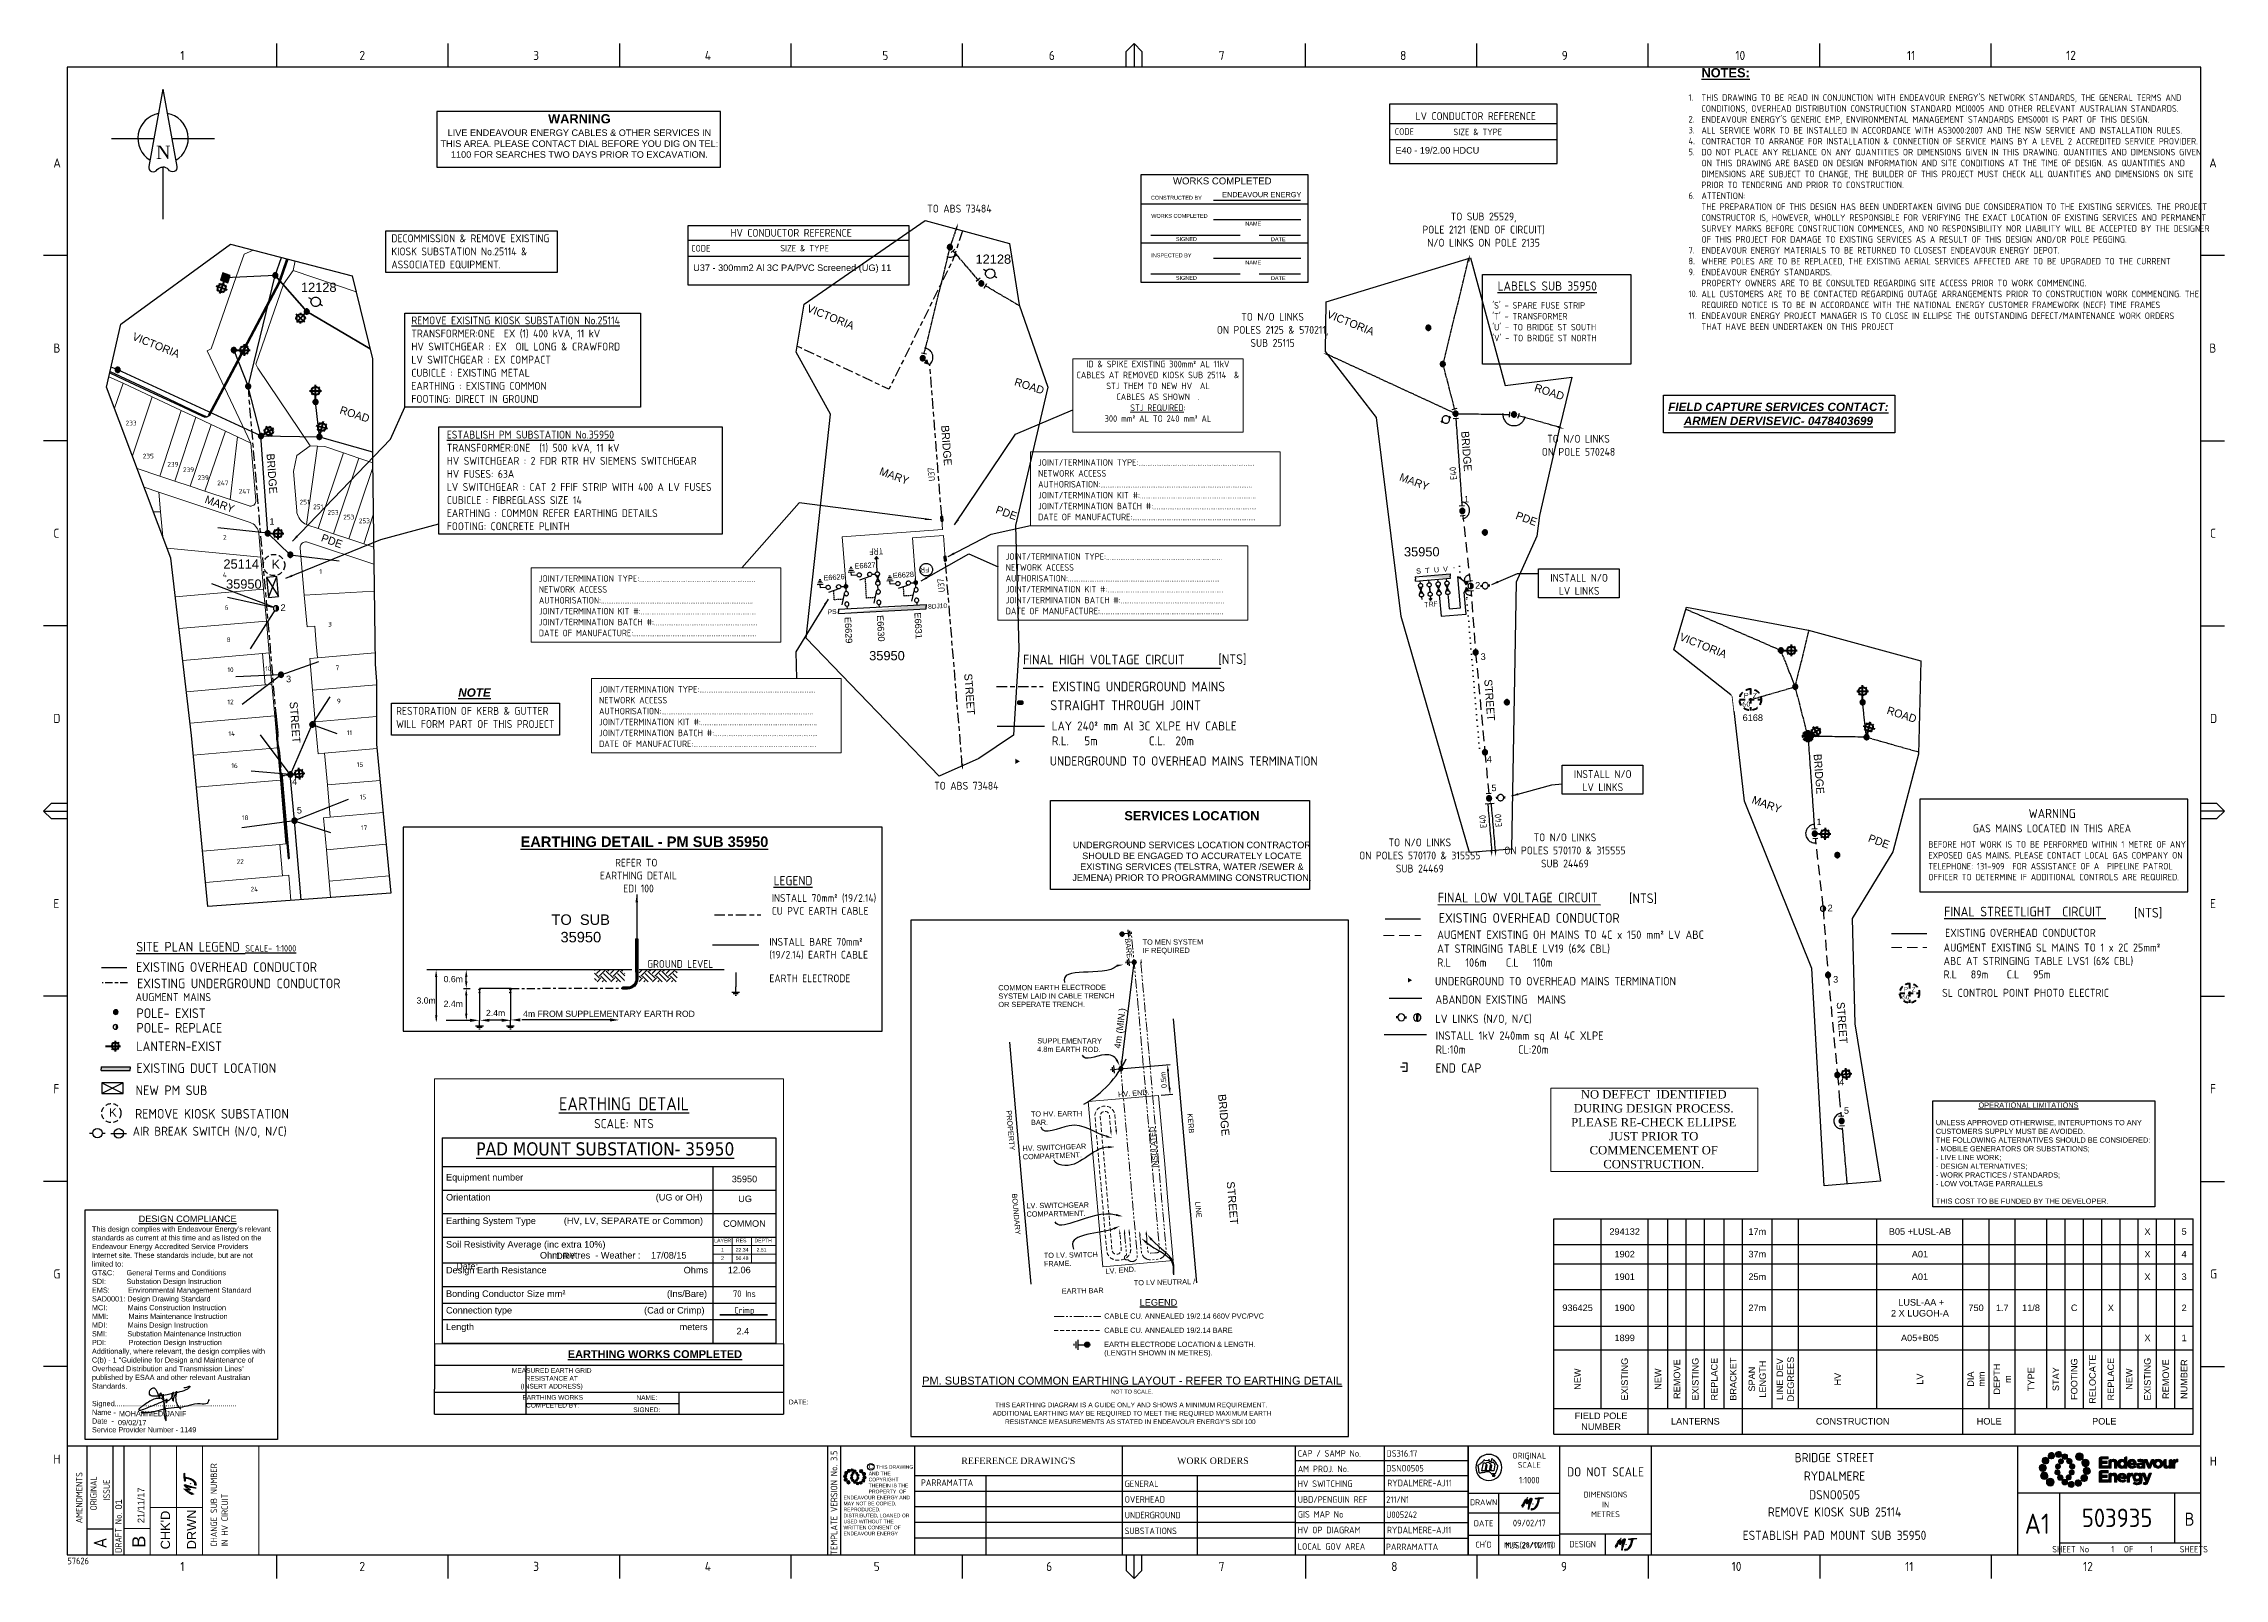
# Paper-space layout 'DESIGN' of a CAD drawing. Header units: metres, sheet in millimetres. Extents: x -9 to 825, y -5 to 581.
# The model-space entities are those that its viewports show. They can reach past a viewport. Long polylines and large blocks are cut down to what shows.
import ezdxf
from ezdxf.enums import TextEntityAlignment as Align

# ---------------------------------------------------------------- set-up
doc = ezdxf.new("R2010")
doc.units = ezdxf.units.M
for name, pattern in [('A', [0]), ('Cable Exist OH', [1, 1, 0]), ('Cable Exist UG', [8.2, 4, -1.2, 1.8, -1.2]), ('Cable New OH', [6, 4, -2]), ('Cable Remove', [2, 0, -2]), ('CENTERX2', [4, 2.5, -0.5, 0.5, -0.5]), ('CHAIN', [6, 3, -1, 1, -1]), ('Dash', [5, 3, -2]), ('DASHED', [0.75, 0.5, -0.25]), ('IECLAUG', [3, 2, -1]), ('IECLCHAINA', [8.2, 4, -1.2, 1.8, -1.2]), ('PHANTOM2', [1.25, 0.625, -0.125, 0.125, -0.125, 0.125, -0.125])]:
    doc.linetypes.add(name, pattern=pattern)
doc.layers.get('0').update_dxf_attribs({"color": 6})
for name, color, linetype in [('_User_HV_Exist', 7, 'Continuous'), ('_User_LV_Exist', 7, 'Continuous'), ('Duct_SP_EXT', 7, 'Continuous'), ('Equip_HV_EXT', 7, 'Continuous'), ('Equip_HV_NEW', 2, 'Continuous'), ('Equip_LV_EXT', 7, 'Continuous'), ('Equip_LV_NEW', 2, 'Continuous'), ('Equip_SL_EXT', 7, 'Continuous'), ('Equip_SP_HV_EXT', 7, 'Continuous'), ('Equip_SP_LV_EXT', 7, 'Continuous'), ('Equip_SP_SL_EXT', 7, 'Continuous'), ('Mains_HV_EXT', 7, 'Continuous'), ('Mains_HV_NEW', 2, 'Continuous'), ('Mains_HV_NEW_Hardwired', 2, 'Continuous'), ('Mains_HV_NEW_U72', 2, 'Continuous'), ('Mains_LV_EXT', 7, 'Continuous'), ('Mains_LV_NEW', 2, 'Continuous'), ('Mains_LV_NEW_E56', 2, 'Continuous'), ('Mains_LV_NEW_Hardwired', 2, 'Continuous'), ('Mains_LV_NEW_T84', 2, 'Continuous'), ('Mains_SL_EXT', 7, 'Continuous'), ('Mains_SL_NEW', 2, 'Continuous'), ('Mains_SL_NEW_C57', 2, 'Continuous'), ('Mains_SL_NEW_Hardwired', 2, 'Continuous'), ('Notes', 7, 'Continuous'), ('Notes_HV_MISC', 7, 'Continuous'), ('Notes_LV_MISC', 7, 'Continuous'), ('Notes_SP_MISC', 7, 'Continuous'), ('OH_Details_SP_MISC', 7, 'Continuous'), ('Sub_LV_EXT', 7, 'Continuous'), ('Sub_LV_NEW', 2, 'Continuous'), ('Sub_SP_NEW', 2, 'Continuous'), ('SupportsOH_SP_TR_HV_LV_SL_EXT', 7, 'Continuous'), ('SupportsOH_SP_TR_HV_LV_SL_NEW', 2, 'Continuous'), ('SupportsUG_SP_EXT', 7, 'Continuous'), ('SupportsUG_SP_LV_SL_EXT', 7, 'Continuous'), ('TEXT_35', 2, 'Continuous'), ('Trench_SP_EXT', 7, 'Continuous'), ('UG_Details_SP_MISC', 7, 'Continuous')]:
    doc.layers.add(name, color=color, linetype=linetype)
doc.layers.add('Cadastre Land Parcels_SP_EXT', color=9, linetype='Continuous', lineweight=5)
doc.layers.add('Cadastre Roads_SP_EXT', color=9, linetype='Continuous', lineweight=5)
doc.layers.add('Viewports', color=6, linetype='Continuous', plot=False)
doc.styles.add('ARIAL', font='arial.ttf', dxfattribs={"height": 2})
doc.styles.add('COLUMN_LABEL', font='arial.ttf')
doc.styles.add('iecARIAL', font='arial.ttf', dxfattribs={"height": 2})
doc.styles.add('iecISOCP', font='isocp.shx')
doc.styles.add('iecNAME', font='times.ttf')
doc.styles.add('IECSYMBOL1', font='isocp.shx')
doc.styles.add('iecTimesNewRoman', font='times.ttf')
doc.styles.add('ieISOCP', font='isocp.shx')
doc.styles.add('IESYMBOL1', font='isocp.shx')
doc.styles.add('ITALICT', font='ITALICT')
doc.styles.add('POLE_LABEL', font='arial.ttf')
doc.styles.add('RoadName', font='arial.ttf', dxfattribs={"height": 2.5})
doc.styles.add('SLCP_LABEL', font='arial.ttf', dxfattribs={"height": 3.5})
doc.styles.get("Standard").update_dxf_attribs({"font": 'arial.ttf'})
doc.styles.add('SWG_LABEL', font='arial.ttf')
doc.styles.add('SWITCH_LABEL', font='arial.ttf', dxfattribs={"height": 2.5})
doc.linetypes.add('Cable New UG', pattern='A,7,-0.25,["x",Standard,S=2,R=0,X=0.2,Y=-0.8],-2.1', length=9.35)
doc.linetypes.add('IECLCABX1', pattern='A,7,-0.25,["x",Standard,S=2,R=0,X=0.2,Y=-0.8],-2.1', length=9.35)
doc.linetypes.add('IECLNDOT', pattern='A,0,-0.1,[133,ltypeshp.shx,S=0.1,R=0,X=-0.2,Y=0],-3.5', length=3.6)
doc.dimstyles.new('GISCAD Dim Style', dxfattribs={"dimtxt": 2.5, "dimasz": 3, "dimexe": 1.25, "dimexo": 0.625, "dimtad": 1, "dimtoh": 1, "dimdec": 1, "dimtxsty": 'ARIAL', "dimcen": 2.5, "dimadec": 0, "dimazin": 0, "dimtfac": 1, "dimtdec": 1, "dimtmove": 0, "dimatfit": 3, "dimfxl": 1.25, "dimarcsym": 0})
doc.dimstyles.new('ISO-25', dxfattribs={"dimtxt": 2.5, "dimasz": 2.5, "dimexe": 1.25, "dimexo": 0.625, "dimtad": 1, "dimtxsty": 'Standard', "dimcen": 2.5, "dimadec": 0, "dimazin": 0, "dimtfac": 1, "dimtmove": 0, "dimatfit": 3, "dimfxl": 1, "dimarcsym": 0})

psp = doc.layouts.new('DESIGN')

# ---------------------------------------------------------------- texts
at = {"layer": 'Notes', "lineweight": 0}
for s, p in [('E40 - 19/2.00 HDCU ', (507.85, 539.04)), ('U37 - 300mm2 Al 3C PA/PVC Screened (UG) 11', (239.49, 494.19))]:
    psp.add_text(s, height=2.5, dxfattribs=at).set_placement(p)
at = {"layer": 'Notes', "color": 2}
for s, height, style, p in [('%%ULABELS SUB 35950', 3.5, 'IECSYMBOL1', (546.89, 486.71)), ('FINAL HIGH VOLTAGE CIRCUIT', 3.6936, 'iecISOCP', (365.53, 343.89)), ('              [NTS]', 3.6936, 'iecISOCP', (410.64, 344.03)), ('FINAL LOW VOLTAGE CIRCUIT', 3.6936, 'iecISOCP', (524.06, 252.93)), ('              [NTS]', 3.6936, 'iecISOCP', (567.56, 252.67)), ('FINAL STREETLIGHT  CIRCUIT', 3.6936, 'iecISOCP', (717.51, 247.58)), ('              [NTS]', 3.6936, 'iecISOCP', (760.59, 247.16))]:
    psp.add_text(s, height=height, dxfattribs=dict(at, style=style)).set_placement(p)
at = {"layer": 'Notes', "color": 7, "linetype": 'Continuous', "style": 'iecISOCP'}
for s, height, p in [('STRAIGHT THROUGH JOINT', 3.8273, (375.9, 326.36)), ('UNDERGROUND TO OVERHEAD MAINS TERMINATION', 3.5438, (375.76, 305.21)), ('UNDERGROUND TO OVERHEAD MAINS TERMINATION', 3.1894, (522.94, 221.24))]:
    psp.add_text(s, height=height, dxfattribs=at).set_placement(p)
at = {"layer": 'Notes'}
for s, insert, char_height, width, attachment_point, style in [("{\\fArial|b1|i0|c0|p34;\\H1.4x;\\LNOTES:}\\P\\PTHIS DRAWING TO BE READ IN CONJUNCTION WITH ENDEAVOUR ENERGY'S NETWORK STANDARDS, THE GENERAL TERMS AND CONDITIONS, OVERHEAD DISTRIBUTION CONSTRUCTION STANDARD MCI0005 AND OTHER RELEVANT AUSTRALIAN STANDARDS.\\PENDEAVOUR ENERGY'S GENERIC EMP, ENVIRONMENTAL MANAGEMENT STANDARDS EMS0001 IS PART OF THIS DESIGN.\\PALL SERVICE WORK TO BE INSTALLED IN ACCORDANCE WITH AS3000:2007 AND THE NSW SERVICE AND INSTALLATION RULES.\\PCONTRACTOR TO ARRANGE FOR INSTALLATION & CONNECTION OF SERVICE MAINS BY A LEVEL 2 ACCREDITED SERVICE PROVIDER.\\PDO NOT PLACE ANY RELIANCE ON ANY QUANTITIES OR DIMENSIONS GIVEN IN THIS DRAWING. QUANTITIES AND DIMENSIONS GIVEN ON THIS DRAWING ARE BASED ON DESIGN INFORMATION AND SITE CONDITIONS AT THE TIME OF DESIGN. AS QUANTITIES AND DIMENSIONS ARE SUBJECT TO CHANGE, THE BUILDER OF THIS PROJECT MUST CHECK ALL QUANTITIES AND DIMENSIONS ON SITE PRIOR TO TENDERING AND PRIOR TO CONSTRUCTION.\\PATTENTION:\\PTHE PREPARATION OF THIS DESIGN HAS BEEN UNDERTAKEN GIVING DUE CONSIDERATION TO THE EXISTING SERVICES. THE PROJECT CONSTRUCTOR IS, HOWEVER, WHOLLY RESPONSIBLE FOR VERIFYING THE EXACT LOCATION OF EXISTING SERVICES AND PERMANENT SURVEY MARKS BEFORE CONSTRUCTION COMMENCES, AND NO RESPONSIBILITY NOR LIABILITY WILL BE ACCEPTED BY THE DESIGNER OF THIS PROJECT FOR DAMAGE TO EXISTING SERVICES AS A RESULT OF THIS DESIGN AND/OR POLE PEGGING.\\PENDEAVOUR ENERGY MATERIALS TO BE RETURNED TO CLOSEST ENDEAVOUR ENERGY DEPOT.\\PWHERE POLES ARE TO BE REPLACED, THE EXISTING AERIAL SERVICES AFFECTED ARE TO BE UPGRADED TO THE CURRENT ENDEAVOUR ENERGY STANDARDS.\\PPROPERTY OWNERS ARE TO BE CONSULTED REGARDING SITE ACCESS PRIOR TO WORK COMMENCING. \\PALL CUSTOMERS ARE TO BE CONTACTED REGARDING OUTAGE ARRANGEMENTS PRIOR TO CONSTRUCTION WORK COMMENCING. THE REQUIRED NOTICE IS TO BE IN ACCORDANCE WITH THE NATIONAL ENERGY CUSTOMER FRAMEWORK (NECF) TIME FRAMES\\PENDEAVOUR ENERGY PROJECT MANAGER IS TO CLOSE IN ELLIPSE THE OUTSTANDING DEFECT/MAINTENANCE WORK ORDERS\\PTHAT HAVE BEEN UNDERTAKEN ON THIS PROJECT", (624.78, 571.7), 2.5, 189.6644, 1, 'iecISOCP'), ('1.\\P\\P2.\\P3.\\P4.\\P5.\\P\\P\\P\\P6.\\P\\P\\P\\P\\P7.\\P8.\\P9.\\P\\P10.\\P\\P11.', (619.84, 561.77), 2.5, 9.3694, 1, 'iecISOCP'), ('\\P\\P{\\C0;TO ABS 73484}', (341.21, 529.53), 3, 123.2787, 2, 'iecISOCP'), ('\\P\\P{\\C0;TO SUB 25529,\\PPOLE 2121 (END OF CIRCUIT)\\PN/O LINKS ON POLE 2135}', (541.53, 526.51), 3, 123.2787, 2, 'iecISOCP'), ('DECOMMISSION & REMOVE EXISTING KIOSK SUBSTATION No.25114 & ASSOCIATED EQUIPMENT.', (124.14, 508.18), 3, 65.0088, 1, 'iecISOCP'), ('{\\L\\C2;REMOVE EXISITNG KIOSK SUBSTATION No.25114\\P}TRANSFORMER:ONE  EX (1) 400 kVA, 11 kV\\PHV SWITCHGEAR : EX  OIL LONG & CRAWFORD \\PLV SWITCHGEAR : EX COMPACT\\PCUBICLE : EXISTING METAL\\PEARTHING : EXISTING COMMON\\PFOOTING: DIRECT IN GROUND', (131.78, 476.82), 3, 117.1096, 1, 'iecISOCP'), ('\\P\\P{\\C0;TO N/O LINKS \\PON POLES 2125 & 570211,\\PSUB 25115}', (460.9, 488.2), 3, 123.2787, 2, 'iecISOCP'), ("'S' - SPARE FUSE STRIP\\P'T' - TRANSFORMER\\P'U' - TO BRIDGE ST SOUTH\\P'V' - TO BRIDGE ST NORTH", (544.85, 482.32), 2.5, 59.8, 1, 'iecISOCP'), ('{\\fArial|b1|i1|c0|p34;\\LFIELD CAPTURE SERVICES CONTACT:\\PARMEN DERVISEVIC- 0478403699}', (654.17, 439.58), 3.2, 106.24, 5, 'iecISOCP'), ('{\\L\\C2;ESTABLISH PM SUBSTATION No.35950\\P}TRANSFORMER:ONE  (1) 500 kVA, 11 kV\\PHV SWITCHGEAR : 2 FDR RTR HV SIEMENS SWITCHGEAR \\PHV FUSES: 63A\\PLV SWITCHGEAR : CAT 2 FFIF STRIP WITH 400 A LV FUSES\\PCUBICLE : FIBREGLASS SIZE 14\\PEARTHING : COMMON REFER EARTHING DETAILS\\PFOOTING: CONCRETE PLINTH', (145.31, 433.17), 3, 117.1096, 1, 'iecISOCP'), ('\\P\\P{\\C0;TO N/O LINKS \\PON POLE 570248}', (577.79, 441.6), 3, 123.2787, 2, 'iecISOCP'), ('\\P\\P{\\C0;INSTALL N/O \\PLV LINKS}', (578.04, 388.48), 3, 123.2787, 2, 'iecISOCP'), ('{\\fArial|b1|i1|c0|p34;\\LNOTE}', (155.91, 333.09), 3.2, 106.24, 5, 'iecISOCP'), ('{\\C7;EXISTING UNDERGROUND MAINS}', (376.64, 335.42), 3.6936, 92.2141, 4, 'iecISOCP'), ('RESTORATION OF KERB & GUTTER WILL FORM PART OF THIS PROJECT', (125.96, 327.61), 3, 65.0088, 1, 'iecISOCP'), ('{\\C7;LAY 240² mm Al 3C XLPE HV CABLE\\PR.L.   5m          C.L.  20m}', (376.52, 317.52), 3.42, 73.1031, 4, 'IECSYMBOL1'), ('\\P\\P{\\C0;INSTALL N/O \\PLV LINKS}', (587.08, 313.47), 3, 123.2787, 2, 'iecISOCP'), ('\\P\\P{\\C0;TO ABS 73484}', (343.85, 309.02), 3, 123.2787, 2, 'iecISOCP'), ('{\\fArial|b1|i0|c0|p34;\\H1.4x;SERVICES LOCATION\\P\\P}UNDERGROUND SERVICES LOCATION CONTRACTOR SHOULD BE ENGAGED TO ACCURATELY LOCATE EXISTING SERVICES (TELSTRA, WATER /SEWER & JEMENA) PRIOR TO PROGRAMMING CONSTRUCTION.', (430.05, 287.82), 2.5, 100.0188, 2, 'ARIAL'), ('\\P\\P{\\C0;TO N/O LINKS \\PON POLES 570170 & 315555 \\PSUB 24469}', (517.15, 287.37), 3, 123.2787, 2, 'iecISOCP'), ('\\P\\P{\\C0;TO N/O LINKS \\PON POLES 570170 & 315555 \\PSUB 24469}', (572.61, 289.3), 3, 123.2787, 2, 'iecISOCP'), ('{\\C7;EXISTING OVERHEAD CONDUCTOR}', (524.4, 246.98), 3.6936, 92.2141, 4, 'iecISOCP'), ('{\\C7;EXISTING OVERHEAD CONDUCTOR}', (717.87, 241.31), 3.078, 103.5598, 4, 'iecISOCP'), ('AUGMENT EXISTING SL MAINS TO 1 x 2C 25mm² \\PABC AT STRINGING TABLE LVS1 (6% CBL)\\PR.L   89m    C.L   95m', (717.3, 230.56), 3.078, 103.5598, 4, 'iecISOCP'), ('{\\C7;EXISTING OVERHEAD CONDUCTOR}', (26.62, 228.24), 3.6936, 92.2141, 4, 'iecISOCP'), ('{\\C7;AUGMENT MAINS}', (26.38, 216.75), 3.078, 76.8451, 4, 'iecISOCP'), ('{\\C7;EXISTING UNDERGROUND CONDUCTOR}', (26.97, 221.98), 3.6936, 92.2141, 4, 'iecISOCP'), ('SL CONTROL POINT PHOTO ELECTRIC', (716.72, 218.39), 3.078, 103.5598, 4, 'iecISOCP'), ('POLE- EXIST', (26.77, 210.62), 3.6936, 92.2141, 4, 'iecISOCP'), ('POLE- REPLACE', (26.77, 205.03), 3.6936, 92.2141, 4, 'iecISOCP'), ('{\\C7;LANTERN-EXIST}', (26.68, 197.96), 3.6936, 92.2141, 4, 'iecISOCP'), ('EXISTING DUCT LOCATION', (26.74, 189.63), 3.6936, 92.2141, 4, 'iecISOCP'), ('{\\C7;NEW PM SUB}', (26.4, 181.15), 3.6936, 92.2141, 4, 'iecISOCP'), ('{\\LEARTHING DETAIL}\\P{\\H0.7x;SCALE: NTS}', (213.04, 172.58), 5, 155.3148, 5, 'iecISOCP'), ('AIR BREAK SWITCH (N/O, N/C)', (25.32, 165.11), 3.42, 85.3834, 4, 'iecISOCP'), ('{\\C7;REMOVE KIOSK SUBSTATION}', (26.21, 172.18), 3.6936, 92.2141, 4, 'iecISOCP'), ('{\\fTahoma|b0|i0|c0|p34;\\LPAD MOUNT SUBSTATION- 35950}', (156.59, 161.27), 5, 111.7, 1, 'IECSYMBOL1'), ('{\\C1;                       \\H1.25x;\\LDESIGN COMPLIANCE\\P}This design complies with Endeavour Energy\'s relevant standards as current at this time and as listed on the Endeavour Energy Accredited Service Providers Internet site. These standards include, but are not limited to:\\PGT&C:      General Terms and Conditions               \\PSDI:          Substation Design Instruction\\PEMS:         Environmental Management Standard    \\PSAD0001: Design Drawing Standard\\PMCI:          Mains Construction Instruction              \\PMMI:          Mains Maintenance Instruction\\PMDI:          Mains Design Instruction                       \\PSMI:          Substation Maintenance Instruction\\PPDI:           Protection Design Instruction\\PAdditionally, where relevant, the design complies with C(b) - 1 "Guideline for Design and Maintenance of Overhead Distribution and Transmission Lines" published by ESAA and other relevant Australian Standards. \\P\\PSigned............................................................     \\PName -      \\PDate  - \\PService Provider Number - 1149      ', (9.72, 133.3), 2, 69.5227, 1, 'iecARIAL'), ('EARTHING WORKS\\PCOMPLETED BY:', (185.8, 64.71), 1.8, 88.1491, 2, 'ARIAL'), ('SIGNED:', (221.76, 59.98), 1.8, 88.1491, 2, 'ARIAL'), ('NAME:', (221.76, 64.63), 1.8, 88.1491, 2, 'ARIAL'), ('DATE:', (279.78, 62.95), 1.8, 88.1491, 2, 'ARIAL'), ('MJS 28/02/17)', (549.32, 7.34), 2, 92.2141, 4, 'iecISOCP')]:
    psp.add_mtext(s, dxfattribs=dict(at, insert=insert, char_height=char_height, width=width, attachment_point=attachment_point, style=style))
at = {"layer": 'Notes', "linetype": 'Continuous', "attachment_point": 1, "style": 'iecISOCP'}
for s, insert, char_height, width in [('\\pi6.5638;LV CONDUCTOR REFERENCE', (508.97, 554.88), 3, 60.2276), ('CODE', (507.6, 548.72), 2.5, 8.3788), ('SIZE & TYPE', (530.01, 548.59), 2.5, 20.3808), ('\\pi6.4138;HV CONDUCTOR REFERENCE', (247.3, 510.28), 3, 60.2276), ('CODE', (238.74, 504.11), 2.5, 8.3788), ('SIZE & TYPE', (272.77, 504.15), 2.5, 20.3808)]:
    psp.add_mtext(s, dxfattribs=dict(at, insert=insert, char_height=char_height, width=width))
at = {"layer": 'Notes', "lineweight": 0, "char_height": 2.5, "style": 'iecISOCP'}
for s, insert, width, attachment_point in [('ID & SPIKE EXISTING 300mm² AL 11kV CABLES AT REMOVED KIOSK SUB 25114  & STJ THEM TO NEW HV  AL \\PCABLES AS SHOWN  .{\\L \\PSTJ REQUIRED}: \\P300 mm² AL TO 240 mm² AL   ', (417.09, 459.89), 63.4489, 2), ('JOINT/TERMINATION TYPE:.................................................................\\PNETWORK ACCESS \\PAUTHORISATION:.....................................................................................\\PJOINT/TERMINATION KIT #:.................................................................\\PJOINT/TERMINATION BATCH #:..........................................................\\PDATE OF MANUFACTURE:.....................................................................', (371.28, 422.29), 95.574, 1), ('JOINT/TERMINATION TYPE:.................................................................\\PNETWORK ACCESS \\PAUTHORISATION:.....................................................................................\\PJOINT/TERMINATION KIT #:.................................................................\\PJOINT/TERMINATION BATCH #:..........................................................\\PDATE OF MANUFACTURE:.....................................................................', (358.9, 386.36), 95.574, 1), ('JOINT/TERMINATION TYPE:.................................................................\\PNETWORK ACCESS \\PAUTHORISATION:.....................................................................................\\PJOINT/TERMINATION KIT #:.................................................................\\PJOINT/TERMINATION BATCH #:..........................................................\\PDATE OF MANUFACTURE:.....................................................................', (180.51, 377.96), 95.574, 1), ('JOINT/TERMINATION TYPE:.................................................................\\PNETWORK ACCESS \\PAUTHORISATION:.....................................................................................\\PJOINT/TERMINATION KIT #:.................................................................\\PJOINT/TERMINATION BATCH #:..........................................................\\PDATE OF MANUFACTURE:.....................................................................', (203.51, 335.62), 95.574, 1)]:
    psp.add_mtext(s, dxfattribs=dict(at, insert=insert, width=width, attachment_point=attachment_point))
at = {"layer": 'Notes', "linetype": 'Continuous', "char_height": 2.5, "width": 8.3788, "attachment_point": 1, "rotation": 95.36251, "style": 'iecISOCP'}
for s, insert in [('U37', (329.48, 413.78)), ('E40', (528.92, 414.27)), ('U37', (333.23, 371.33)), ('E40', (540.28, 281.24)), ('E40', (546.17, 281.65))]:
    psp.add_mtext(s, dxfattribs=dict(at, insert=insert))
at = {"layer": 'Notes', "color": 7, "linetype": 'Continuous', "attachment_point": 1, "style": 'iecISOCP'}
for s, insert, char_height, width in [('AUGMENT EXISTING OH MAINS TO 4C x 150 mm² LV ABC\\PAT STRINGING TABLE LV19 (6% CBL)\\PR.L   106m    C.L   110m', (523.78, 242.2), 3.1894, 112.9617), ('{\\C7;ABANDON EXISTING  MAINS}', (523.12, 217.41), 3.1894, 112.9617), ('LV LINKS (N/O, N/C)', (523.09, 210.07), 3.1894, 112.9617), ('INSTALL 1kV 240mm sq Al 4C XLPE\\PRL:10m           CL:20m', (523.22, 203.64), 3.1894, 112.9617), ('END CAP', (523.14, 191.42), 3.544, 125.513)]:
    psp.add_mtext(s, dxfattribs=dict(at, insert=insert, char_height=char_height, width=width))
at = {"layer": 'Notes', "color": 2, "insert": (26.67, 236.01), "char_height": 3.6936, "width": 92.2141, "attachment_point": 4, "style": 'iecISOCP'}
psp.add_mtext('{\\LSITE PLAN LEGEND \\H0.66667x;SCALE- 1:1000}', dxfattribs=at)
at = {"layer": 'Notes', "color": 2, "linetype": 'Cable New UG', "insert": (16.26, 174.27), "char_height": 3.15, "attachment_point": 1, "style": 'iecARIAL'}
psp.add_mtext_dynamic_manual_height_columns('K', width=19.0405, gutter_width=10, heights=[2.78], dxfattribs=at)
at = {"layer": 'Notes', "insert": (58.39, 6.73), "char_height": 2.5, "width": 92.2141, "attachment_point": 4, "rotation": 90, "style": 'iecISOCP'}
psp.add_mtext('{\\C7;CHANGE SUB NUMBER\\PIN HV CIRCUIT}', dxfattribs=at)
at = {"layer": 'Notes'}
for tag, text, height, p in [('35950', 'XXXXX', 2.5, (259.07, 146)), ('UG', 'UG', 2.5, (259.31, 138.43)), ('COMMON', 'HV', 2.5, (259.07, 128.99)), ('LAYER', 'XX.XXX', 1.4, (250.73, 123.09)), ('2', 'XX.XXX', 1.4, (250.68, 116.33)), ('1', 'XX.XXX', 1.4, (250.68, 119.52)), ('50.48', 'XX.XXX', 1.4, (258.17, 116.33)), ('22.34', 'XX.XXX', 1.4, (258.17, 119.52)), ('RES', 'XX.XXX', 1.4, (257.83, 123.09)), ('DEPTH', 'XX.XXX', 1.4, (266.22, 123.09)), ('2.51', 'XX.XXX', 1.4, (265.62, 119.52)), ('12.06', 'XX.XXX', 2.5, (257.09, 111.25)), ('2.4', 'XX.XXX', 2.5, (258.47, 87.88))]:
    psp.add_attdef(tag, text=text, height=height, dxfattribs=at).set_placement(p, align=Align.CENTER)
for tag, p, s in [('DRY', (187.1, 116.64), 'DRY  -  20 deg'), ('17/08/15', (223.35, 116.86), 'DD/MM/YYYY')]:
    psp.add_attdef(tag, p, s, height=2.5, dxfattribs=at)
at = {"layer": 'Notes', "lineweight": 0, "style": 'iecARIAL'}
for tag, p in [('MOHAMMED', (20.03, 56.59)), ('JANIF', (38.05, 56.59)), ('09/02/17', (19.68, 53.19))]:
    psp.add_attdef(tag, p, '', height=2, dxfattribs=at)

msp = doc.modelspace()

# ---------------------------------------------------------------- texts
at = {"layer": 'Cadastre Land Parcels_SP_EXT', "style": 'iecISOCP'}
for s, p in [('4', (317809.36, 6257217.18)), ('2', (317809.9, 6257204.02)), ('233', (317709.36, 6257149.24)), ('235', (317715.89, 6257136.61)), ('239', (317725.29, 6257133.46)), ('239', (317731.26, 6257131.41)), ('239', (317736.89, 6257128.32)), ('247', (317744.36, 6257126.38)), ('247', (317752.59, 6257123.18)), ('251', (317775.84, 6257119.04)), ('251', (317781, 6257117.23)), ('1', (317704.86, 6257111.01)), ('253', (317786.51, 6257115.07)), ('253', (317792.53, 6257113.29)), ('253', (317798.46, 6257111.87)), ('255', (317804.1, 6257109.85)), ('2', (317746.56, 6257105.55)), ('5', (317706.33, 6257098.95)), ('4', (317746.49, 6257091.24)), ('1', (317783.38, 6257092.5)), ('7', (317708.08, 6257088.07)), ('9', (317704.7, 6257076.87)), ('6', (317747.2, 6257078.78)), ('8', (317747.96, 6257066.47)), ('3', (317786.73, 6257072.38)), ('11', (317709.03, 6257063.9)), ('13', (317710.13, 6257051.54)), ('10', (317748.23, 6257054.98)), ('10', (317762.7, 6257055.4)), ('7', (317789.55, 6257055.71)), ('12', (317748.25, 6257042.69)), ('9', (317790.08, 6257043.01)), ('15', (317711.19, 6257039.54)), ('17', (317712.26, 6257027.47)), ('14', (317748.65, 6257030.6)), ('11', (317793.87, 6257030.94)), ('16', (317749.73, 6257018.34)), ('15', (317797.67, 6257018.76)), ('19', (317713.34, 6257015.23)), ('21', (317714.43, 6257002.97)), ('15', (317798.81, 6257006.33)), ('18', (317753.78, 6256998.43)), ('17', (317799.25, 6256994.61)), ('23', (317715.51, 6256990.73)), ('25', (317716.59, 6256978.58)), ('22', (317751.77, 6256981.66)), ('27', (317717.65, 6256966.54)), ('24', (317757.08, 6256971.16))]:
    msp.add_text(s, height=1.8, dxfattribs=at).set_placement(p)
at = {"layer": 'Cadastre Roads_SP_EXT'}
msp.add_text('MARY PDE', height=1.8, rotation=275.15292, dxfattribs=at).set_placement((317698.88, 6256966.96))
at = {"layer": 'Equip_LV_NEW', "char_height": 2, "width": 1.1319, "attachment_point": 1, "style": 'iecARIAL'}
for s, insert, rotation in [('S', (317745.92, 6257085.99), 4.98536), ('T', (317749.35, 6257086.2), 4.98536), ('U', (317752.68, 6257086.46), 4.98536), ('V', (317756.22, 6257086.77), 3.63169)]:
    msp.add_mtext(s, dxfattribs=dict(at, insert=insert, rotation=rotation))
at = {"layer": 'Notes', "char_height": 3, "attachment_point": 5, "style": 'ITALICT'}
for s, insert, rotation in [('{\\fStylus BT|b0|i0|c0|p34;VICTORIA}', (317720.99, 6257179.9), 338.1887), ('{\\fStylus BT|b0|i0|c0|p34;ROAD}', (317796.89, 6257153.5), 342.09163), ('{\\fStylus BT|b0|i0|c0|p34;BRIDGE }', (317765.23, 6257130.82), 274.20959), ('{\\fStylus BT|b0|i0|c0|p34;MARY}', (317745.29, 6257119.19), 339.81925), ('{\\fStylus BT|b0|i0|c0|p34;PDE}', (317788.16, 6257105.07), 339.81925), ('{\\fStylus BT|b0|i0|c0|p34;STREET }', (317774.07, 6257035.76), 274.20959)]:
    msp.add_mtext(s, dxfattribs=dict(at, insert=insert, rotation=rotation))
at = {"layer": 'Notes_HV_MISC', "color": 2, "linetype": 'Cable New UG', "lineweight": 0, "insert": (317735.71, 6257052.25), "char_height": 3.5, "attachment_point": 1, "style": 'iecARIAL'}
msp.add_mtext_dynamic_manual_height_columns('35950', width=29.0459, gutter_width=10, heights=[0], dxfattribs=at)
at = {"layer": 'Notes_LV_MISC', "color": 2, "linetype": 'Cable New UG', "insert": (317741.35, 6257094.17), "char_height": 3.5, "attachment_point": 1, "style": 'iecARIAL'}
msp.add_mtext_dynamic_manual_height_columns('35950', width=19.0405, gutter_width=10, heights=[0], dxfattribs=at)
at = {"layer": 'Notes_SP_MISC', "color": 2, "linetype": 'Cable New UG', "char_height": 3.5, "attachment_point": 1, "style": 'iecARIAL'}
for s, heights, insert in [('25114', [0], (317746.71, 6257098.02)), ('K', [2.78], (317765.09, 6257097.95))]:
    msp.add_mtext_dynamic_manual_height_columns(s, width=19.0405, gutter_width=10, heights=heights, dxfattribs=dict(at, insert=insert))

# ---------------------------------------------------------------- blocks, each defined once
blk = doc.blocks.new('NorthPnt 11(NP11)')
for p, q in [((-19.7, 0.02), (-3.49, 0)), ((3.32, 0), (19.7, -0.02)), ((-0.08, -10.94), (-0.08, -30.8))]:
    blk.add_line(p, q)
for points in [[(-0.08, 18.81), (-5.43, -10.68, 0.877048), (-2.29, -11.9, -0.1543), (-0.08, -10.94, 0.090511)], [(-0.08, 18.81), (5.26, -10.68, -0.877048), (2.13, -11.9, 0.1543), (-0.08, -10.94, -0.090511)]]:
    blk.add_lwpolyline(points, format="xyb")
for start, end in [(100.5988, 238.86433), (300.09942, 80.43745)]:
    blk.add_arc((0, 0), 9.64, start, end)
at = {"color": 7, "style": 'iecNAME'}
blk.add_text('N', height=5.02, dxfattribs=at).set_placement((-2.62, -7.82))
blk = doc.blocks.new('EE_LOGO_SMALL')
at = {"layer": 'Notes'}
h = blk.add_hatch(color=256, dxfattribs=at)
edge = h.paths.add_edge_path()
edge.add_spline(control_points=[(-8.4, 2), (-9.2, 2), (-9.8, 1.4), (-9.8, 0.7), (-9.9, -0.1), (-9.3, -0.7), (-8.6, -0.8), (-7.8, -0.8), (-7.2, -0.2), (-7.1, 0.5), (-7.1, 1.3), (-7.7, 1.9), (-8.4, 2)], knot_values=[0, 0, 0, 0, 1, 1, 1, 2, 2, 2, 3, 3, 3, 4, 4, 4, 4], degree=3, periodic=0)
h = blk.add_hatch(color=256, dxfattribs=at)
edge = h.paths.add_edge_path()
edge.add_spline(control_points=[(-6.8, 4.5), (-7.4, 4.8), (-8.2, 4.6), (-8.6, 4), (-8.9, 3.4), (-8.7, 2.6), (-8.1, 2.2), (-7.5, 1.9), (-6.7, 2.1), (-6.3, 2.7), (-6, 3.3), (-6.2, 4.1), (-6.8, 4.5)], knot_values=[0, 0, 0, 0, 1, 1, 1, 2, 2, 2, 3, 3, 3, 4, 4, 4, 4], degree=3, periodic=0)
h = blk.add_hatch(color=256, dxfattribs=at)
edge = h.paths.add_edge_path()
edge.add_spline(control_points=[(-4.2, 5.9), (-4.6, 6.5), (-5.3, 6.6), (-5.9, 6.3), (-6.4, 5.9), (-6.6, 5.1), (-6.2, 4.6), (-5.9, 4), (-5.1, 3.8), (-4.6, 4.2), (-4, 4.6), (-3.8, 5.3), (-4.2, 5.9)], knot_values=[0, 0, 0, 0, 1, 1, 1, 2, 2, 2, 3, 3, 3, 4, 4, 4, 4], degree=3, periodic=0)
h = blk.add_hatch(color=256, dxfattribs=at)
edge = h.paths.add_edge_path()
edge.add_spline(control_points=[(-1.3, 5.9), (-1.4, 6.5), (-2, 7), (-2.6, 6.9), (-3.3, 6.9), (-3.7, 6.3), (-3.7, 5.6), (-3.6, 5), (-3, 4.5), (-2.4, 4.6), (-1.7, 4.7), (-1.3, 5.2), (-1.3, 5.9)], knot_values=[0, 0, 0, 0, 1, 1, 1, 2, 2, 2, 3, 3, 3, 4, 4, 4, 4], degree=3, periodic=0)
h = blk.add_hatch(color=256, dxfattribs=at)
edge = h.paths.add_edge_path()
edge.add_spline(control_points=[(-2.5, 2.1), (-3, 2.2), (-3.5, 1.9), (-3.6, 1.3), (-3.7, 0.8), (-3.4, 0.3), (-2.9, 0.2), (-2.4, 0.1), (-1.9, 0.4), (-1.8, 0.9), (-1.7, 1.5), (-2, 2), (-2.5, 2.1)], knot_values=[0, 0, 0, 0, 1, 1, 1, 2, 2, 2, 3, 3, 3, 4, 4, 4, 4], degree=3, periodic=0)
h = blk.add_hatch(color=256, dxfattribs=at)
edge = h.paths.add_edge_path()
edge.add_spline(control_points=[(1, 4.9), (1, 4.3), (0.5, 3.8), (-0.1, 3.8), (-0.7, 3.8), (-1.2, 4.3), (-1.2, 4.9), (-1.2, 5.5), (-0.7, 6), (-0.1, 6), (0.5, 6), (1, 5.5), (1, 4.9)], knot_values=[0, 0, 0, 0, 1, 1, 1, 2, 2, 2, 3, 3, 3, 4, 4, 4, 4], degree=3, periodic=0)
edge = h.paths.add_edge_path()
edge.add_spline(control_points=[(-1.4, 4), (-1.9, 4.1), (-2.4, 3.8), (-2.5, 3.3), (-2.6, 2.7), (-2.3, 2.2), (-1.8, 2.1), (-1.3, 2), (-0.7, 2.3), (-0.6, 2.9), (-0.5, 3.4), (-0.9, 3.9), (-1.4, 4)], knot_values=[0, 0, 0, 0, 1, 1, 1, 2, 2, 2, 3, 3, 3, 4, 4, 4, 4], degree=3, periodic=0)
h = blk.add_hatch(color=256, dxfattribs=at)
edge = h.paths.add_edge_path()
edge.add_spline(control_points=[(2.3, 2.4), (2.8, 2.8), (2.8, 3.4), (2.4, 3.9), (2, 4.3), (1.4, 4.3), (0.9, 3.9), (0.5, 3.6), (0.5, 2.9), (0.9, 2.5), (1.2, 2), (1.9, 2), (2.3, 2.4)], knot_values=[0, 0, 0, 0, 1, 1, 1, 2, 2, 2, 3, 3, 3, 4, 4, 4, 4], degree=3, periodic=0)
edge = h.paths.add_edge_path()
edge.add_spline(control_points=[(1, 4.9), (1, 4.3), (0.5, 3.8), (-0.1, 3.8), (-0.7, 3.8), (-1.2, 4.3), (-1.2, 4.9), (-1.2, 5.5), (-0.7, 6), (-0.1, 6), (0.5, 6), (1, 5.5), (1, 4.9)], knot_values=[0, 0, 0, 0, 1, 1, 1, 2, 2, 2, 3, 3, 3, 4, 4, 4, 4], degree=3, periodic=0)
h = blk.add_hatch(color=256, dxfattribs=at)
edge = h.paths.add_edge_path()
edge.add_spline(control_points=[(1, 4.9), (1, 4.3), (0.5, 3.8), (-0.1, 3.8), (-0.7, 3.8), (-1.2, 4.3), (-1.2, 4.9), (-1.2, 5.5), (-0.7, 6), (-0.1, 6), (0.5, 6), (1, 5.5), (1, 4.9)], knot_values=[0, 0, 0, 0, 1, 1, 1, 2, 2, 2, 3, 3, 3, 4, 4, 4, 4], degree=3, periodic=0)
edge = h.paths.add_edge_path(flags=16)
edge.add_spline(control_points=[(1, 4.9), (1, 4.3), (0.5, 3.8), (-0.1, 3.8), (-0.7, 3.8), (-1.2, 4.3), (-1.2, 4.9), (-1.2, 5.5), (-0.7, 6), (-0.1, 6), (0.5, 6), (1, 5.5), (1, 4.9)], knot_values=[0, 0, 0, 0, 1, 1, 1, 2, 2, 2, 3, 3, 3, 4, 4, 4, 4], degree=3, periodic=0)
h = blk.add_hatch(color=256, dxfattribs=at)
edge = h.paths.add_edge_path()
edge.add_spline(control_points=[(3, 0.2), (3.5, 0.3), (3.8, 0.9), (3.7, 1.4), (3.6, 1.9), (3, 2.3), (2.5, 2.1), (1.9, 2), (1.6, 1.4), (1.8, 0.9), (1.9, 0.4), (2.5, 0.1), (3, 0.2)], knot_values=[0, 0, 0, 0, 1, 1, 1, 2, 2, 2, 3, 3, 3, 4, 4, 4, 4], degree=3, periodic=0)
h = blk.add_hatch(color=256, dxfattribs=at)
edge = h.paths.add_edge_path()
edge.add_spline(control_points=[(7, 4.9), (7, 4), (6.3, 3.4), (5.5, 3.4), (4.6, 3.4), (4, 4), (4, 4.9), (4, 5.7), (4.6, 6.4), (5.5, 6.4), (6.3, 6.4), (7, 5.7), (7, 4.9)], knot_values=[0, 0, 0, 0, 1, 1, 1, 2, 2, 2, 3, 3, 3, 4, 4, 4, 4], degree=3, periodic=0)
h = blk.add_hatch(color=256, dxfattribs=at)
edge = h.paths.add_edge_path()
edge.add_spline(control_points=[(8.4, 1.1), (9.1, 1.5), (9.4, 2.3), (9.1, 3), (8.8, 3.7), (7.9, 4.1), (7.2, 3.8), (6.5, 3.4), (6.2, 2.6), (6.5, 1.9), (6.8, 1.2), (7.7, 0.8), (8.4, 1.1)], knot_values=[0, 0, 0, 0, 1, 1, 1, 2, 2, 2, 3, 3, 3, 4, 4, 4, 4], degree=3, periodic=0)
h = blk.add_hatch(color=256, dxfattribs=at)
edge = h.paths.add_edge_path()
edge.add_spline(control_points=[(8.3, -1.9), (9, -1.9), (9.7, -1.4), (9.7, -0.6), (9.7, 0.1), (9.2, 0.8), (8.4, 0.8), (7.7, 0.8), (7, 0.3), (7, -0.5), (6.9, -1.2), (7.5, -1.9), (8.3, -1.9)], knot_values=[0, 0, 0, 0, 1, 1, 1, 2, 2, 2, 3, 3, 3, 4, 4, 4, 4], degree=3, periodic=0)
h = blk.add_hatch(color=256, dxfattribs=at)
edge = h.paths.add_edge_path()
edge.add_spline(control_points=[(-8.5, -1.1), (-9.2, -1.4), (-9.6, -2.3), (-9.3, -3), (-8.9, -3.7), (-8.1, -4), (-7.4, -3.7), (-6.7, -3.4), (-6.3, -2.5), (-6.6, -1.8), (-7, -1.1), (-7.8, -0.8), (-8.5, -1.1)], knot_values=[0, 0, 0, 0, 1, 1, 1, 2, 2, 2, 3, 3, 3, 4, 4, 4, 4], degree=3, periodic=0)
h = blk.add_hatch(color=256, dxfattribs=at)
edge = h.paths.add_edge_path()
edge.add_spline(control_points=[(-7.1, -4.8), (-7.1, -4), (-6.5, -3.3), (-5.6, -3.3), (-4.8, -3.3), (-4.1, -4), (-4.1, -4.8), (-4.1, -5.7), (-4.8, -6.3), (-5.6, -6.3), (-6.5, -6.3), (-7.1, -5.7), (-7.1, -4.8)], knot_values=[0, 0, 0, 0, 1, 1, 1, 2, 2, 2, 3, 3, 3, 4, 4, 4, 4], degree=3, periodic=0)
h = blk.add_hatch(color=256, dxfattribs=at)
edge = h.paths.add_edge_path()
edge.add_spline(control_points=[(-3.1, -0.2), (-3.7, -0.3), (-4, -0.8), (-3.8, -1.4), (-3.7, -1.9), (-3.2, -2.2), (-2.6, -2.1), (-2.1, -1.9), (-1.8, -1.4), (-1.9, -0.9), (-2.1, -0.3), (-2.6, 0), (-3.1, -0.2)], knot_values=[0, 0, 0, 0, 1, 1, 1, 2, 2, 2, 3, 3, 3, 4, 4, 4, 4], degree=3, periodic=0)
h = blk.add_hatch(color=256, dxfattribs=at)
edge = h.paths.add_edge_path()
edge.add_spline(control_points=[(-2.5, -2.3), (-2.9, -2.7), (-3, -3.4), (-2.6, -3.8), (-2.2, -4.2), (-1.5, -4.3), (-1.1, -3.9), (-0.7, -3.5), (-0.6, -2.8), (-1, -2.4), (-1.4, -2), (-2, -1.9), (-2.5, -2.3)], knot_values=[0, 0, 0, 0, 1, 1, 1, 2, 2, 2, 3, 3, 3, 4, 4, 4, 4], degree=3, periodic=0)
h = blk.add_hatch(color=256, dxfattribs=at)
edge = h.paths.add_edge_path()
edge.add_spline(control_points=[(-1.2, -4.8), (-1.2, -4.2), (-0.7, -3.7), (-0.1, -3.7), (0.5, -3.7), (1, -4.2), (1, -4.8), (1, -5.4), (0.5, -5.9), (-0.1, -5.9), (-0.7, -5.9), (-1.2, -5.4), (-1.2, -4.8)], knot_values=[0, 0, 0, 0, 1, 1, 1, 2, 2, 2, 3, 3, 3, 4, 4, 4, 4], degree=3, periodic=0)
h = blk.add_hatch(color=256, dxfattribs=at)
edge = h.paths.add_edge_path()
edge.add_spline(control_points=[(1.2, -3.9), (1.7, -4.1), (2.2, -3.7), (2.3, -3.2), (2.5, -2.7), (2.1, -2.2), (1.6, -2.1), (1.1, -2), (0.6, -2.3), (0.5, -2.8), (0.4, -3.3), (0.7, -3.8), (1.2, -3.9)], knot_values=[0, 0, 0, 0, 1, 1, 1, 2, 2, 2, 3, 3, 3, 4, 4, 4, 4], degree=3, periodic=0)
h = blk.add_hatch(color=256, dxfattribs=at)
edge = h.paths.add_edge_path()
edge.add_spline(control_points=[(1.2, -5.8), (1.3, -6.5), (1.8, -6.9), (2.5, -6.9), (3.1, -6.8), (3.6, -6.2), (3.5, -5.6), (3.4, -5), (2.9, -4.5), (2.2, -4.6), (1.6, -4.6), (1.1, -5.2), (1.2, -5.8)], knot_values=[0, 0, 0, 0, 1, 1, 1, 2, 2, 2, 3, 3, 3, 4, 4, 4, 4], degree=3, periodic=0)
h = blk.add_hatch(color=256, dxfattribs=at)
edge = h.paths.add_edge_path()
edge.add_spline(control_points=[(2.4, -2), (2.9, -2.1), (3.4, -1.8), (3.5, -1.3), (3.6, -0.8), (3.3, -0.3), (2.8, -0.2), (2.2, -0.1), (1.7, -0.4), (1.6, -0.9), (1.5, -1.4), (1.8, -1.9), (2.4, -2)], knot_values=[0, 0, 0, 0, 1, 1, 1, 2, 2, 2, 3, 3, 3, 4, 4, 4, 4], degree=3, periodic=0)
h = blk.add_hatch(color=256, dxfattribs=at)
edge = h.paths.add_edge_path()
edge.add_spline(control_points=[(4, -5.8), (4.4, -6.4), (5.2, -6.6), (5.7, -6.2), (6.3, -5.8), (6.5, -5.1), (6.1, -4.5), (5.7, -4), (5, -3.8), (4.4, -4.2), (3.8, -4.5), (3.7, -5.3), (4, -5.8)], knot_values=[0, 0, 0, 0, 1, 1, 1, 2, 2, 2, 3, 3, 3, 4, 4, 4, 4], degree=3, periodic=0)
h = blk.add_hatch(color=256, dxfattribs=at)
edge = h.paths.add_edge_path()
edge.add_spline(control_points=[(6.7, -4.4), (7.3, -4.8), (8.1, -4.6), (8.4, -4), (8.8, -3.3), (8.6, -2.6), (8, -2.2), (7.3, -1.8), (6.6, -2.1), (6.2, -2.7), (5.8, -3.3), (6, -4.1), (6.7, -4.4)], knot_values=[0, 0, 0, 0, 1, 1, 1, 2, 2, 2, 3, 3, 3, 4, 4, 4, 4], degree=3, periodic=0)
at = {"layer": 'Notes', "lineweight": 0}
for points in [[(1.8, 2.1), (1.8, 2.1)], [(-2, -2.1), (-2, -2.1)]]:
    blk.add_lwpolyline(points, dxfattribs=at)
for points in [[(-8.4, 2), (-9.2, 2), (-9.8, 1.4), (-9.8, 0.7), (-9.9, -0.1), (-9.3, -0.7), (-8.6, -0.8), (-7.8, -0.8), (-7.2, -0.2), (-7.1, 0.5), (-7.1, 1.3), (-7.7, 1.9), (-8.4, 2)], [(-6.8, 4.5), (-7.4, 4.8), (-8.2, 4.6), (-8.6, 4), (-8.9, 3.4), (-8.7, 2.6), (-8.1, 2.2), (-7.5, 1.9), (-6.7, 2.1), (-6.3, 2.7), (-6, 3.3), (-6.2, 4.1), (-6.8, 4.5)], [(-4.2, 5.9), (-4.6, 6.5), (-5.3, 6.6), (-5.9, 6.3), (-6.4, 5.9), (-6.6, 5.1), (-6.2, 4.6), (-5.9, 4), (-5.1, 3.8), (-4.6, 4.2), (-4, 4.6), (-3.8, 5.3), (-4.2, 5.9)], [(-1.3, 5.9), (-1.4, 6.5), (-2, 7), (-2.6, 6.9), (-3.3, 6.9), (-3.7, 6.3), (-3.7, 5.6), (-3.6, 5), (-3, 4.5), (-2.4, 4.6), (-1.7, 4.7), (-1.3, 5.2), (-1.3, 5.9)], [(-2.5, 2.1), (-3, 2.2), (-3.5, 1.9), (-3.6, 1.3), (-3.7, 0.8), (-3.4, 0.3), (-2.9, 0.2), (-2.4, 0.1), (-1.9, 0.4), (-1.8, 0.9), (-1.7, 1.5), (-2, 2), (-2.5, 2.1)], [(-1.4, 4), (-1.9, 4.1), (-2.4, 3.8), (-2.5, 3.3), (-2.6, 2.7), (-2.3, 2.2), (-1.8, 2.1), (-1.3, 2), (-0.7, 2.3), (-0.6, 2.9), (-0.5, 3.4), (-0.9, 3.9), (-1.4, 4)], [(1, 4.9), (1, 4.3), (0.5, 3.8), (-0.1, 3.8), (-0.7, 3.8), (-1.2, 4.3), (-1.2, 4.9), (-1.2, 5.5), (-0.7, 6), (-0.1, 6), (0.5, 6), (1, 5.5), (1, 4.9)], [(1, 4.9), (1, 4.3), (0.5, 3.8), (-0.1, 3.8), (-0.7, 3.8), (-1.2, 4.3), (-1.2, 4.9), (-1.2, 5.5), (-0.7, 6), (-0.1, 6), (0.5, 6), (1, 5.5), (1, 4.9)], [(2.3, 2.4), (2.8, 2.8), (2.8, 3.4), (2.4, 3.9), (2, 4.3), (1.4, 4.3), (0.9, 3.9), (0.5, 3.6), (0.5, 2.9), (0.9, 2.5), (1.2, 2), (1.9, 2), (2.3, 2.4)], [(3, 0.2), (3.5, 0.3), (3.8, 0.9), (3.7, 1.4), (3.6, 1.9), (3, 2.3), (2.5, 2.1), (1.9, 2), (1.6, 1.4), (1.8, 0.9), (1.9, 0.4), (2.5, 0.1), (3, 0.2)], [(7, 4.9), (7, 4), (6.3, 3.4), (5.5, 3.4), (4.6, 3.4), (4, 4), (4, 4.9), (4, 5.7), (4.6, 6.4), (5.5, 6.4), (6.3, 6.4), (7, 5.7), (7, 4.9)], [(8.4, 1.1), (9.1, 1.5), (9.4, 2.3), (9.1, 3), (8.8, 3.7), (7.9, 4.1), (7.2, 3.8), (6.5, 3.4), (6.2, 2.6), (6.5, 1.9), (6.8, 1.2), (7.7, 0.8), (8.4, 1.1)], [(8.3, -1.9), (9, -1.9), (9.7, -1.4), (9.7, -0.6), (9.7, 0.1), (9.2, 0.8), (8.4, 0.8), (7.7, 0.8), (7, 0.3), (7, -0.5), (6.9, -1.2), (7.5, -1.9), (8.3, -1.9)], [(-8.5, -1.1), (-9.2, -1.4), (-9.6, -2.3), (-9.3, -3), (-8.9, -3.7), (-8.1, -4), (-7.4, -3.7), (-6.7, -3.4), (-6.3, -2.5), (-6.6, -1.8), (-7, -1.1), (-7.8, -0.8), (-8.5, -1.1)], [(-7.1, -4.8), (-7.1, -4), (-6.5, -3.3), (-5.6, -3.3), (-4.8, -3.3), (-4.1, -4), (-4.1, -4.8), (-4.1, -5.7), (-4.8, -6.3), (-5.6, -6.3), (-6.5, -6.3), (-7.1, -5.7), (-7.1, -4.8)], [(-3.1, -0.2), (-3.7, -0.3), (-4, -0.8), (-3.8, -1.4), (-3.7, -1.9), (-3.2, -2.2), (-2.6, -2.1), (-2.1, -1.9), (-1.8, -1.4), (-1.9, -0.9), (-2.1, -0.3), (-2.6, 0), (-3.1, -0.2)], [(-2.5, -2.3), (-2.9, -2.7), (-3, -3.4), (-2.6, -3.8), (-2.2, -4.2), (-1.5, -4.3), (-1.1, -3.9), (-0.7, -3.5), (-0.6, -2.8), (-1, -2.4), (-1.4, -2), (-2, -1.9), (-2.5, -2.3)], [(-1.2, -4.8), (-1.2, -4.2), (-0.7, -3.7), (-0.1, -3.7), (0.5, -3.7), (1, -4.2), (1, -4.8), (1, -5.4), (0.5, -5.9), (-0.1, -5.9), (-0.7, -5.9), (-1.2, -5.4), (-1.2, -4.8)], [(1.2, -3.9), (1.7, -4.1), (2.2, -3.7), (2.3, -3.2), (2.5, -2.7), (2.1, -2.2), (1.6, -2.1), (1.1, -2), (0.6, -2.3), (0.5, -2.8), (0.4, -3.3), (0.7, -3.8), (1.2, -3.9)], [(1.2, -5.8), (1.3, -6.5), (1.8, -6.9), (2.5, -6.9), (3.1, -6.8), (3.6, -6.2), (3.5, -5.6), (3.4, -5), (2.9, -4.5), (2.2, -4.6), (1.6, -4.6), (1.1, -5.2), (1.2, -5.8)], [(2.4, -2), (2.9, -2.1), (3.4, -1.8), (3.5, -1.3), (3.6, -0.8), (3.3, -0.3), (2.8, -0.2), (2.2, -0.1), (1.7, -0.4), (1.6, -0.9), (1.5, -1.4), (1.8, -1.9), (2.4, -2)], [(4, -5.8), (4.4, -6.4), (5.2, -6.6), (5.7, -6.2), (6.3, -5.8), (6.5, -5.1), (6.1, -4.5), (5.7, -4), (5, -3.8), (4.4, -4.2), (3.8, -4.5), (3.7, -5.3), (4, -5.8)], [(6.7, -4.4), (7.3, -4.8), (8.1, -4.6), (8.4, -4), (8.8, -3.3), (8.6, -2.6), (8, -2.2), (7.3, -1.8), (6.6, -2.1), (6.2, -2.7), (5.8, -3.3), (6, -4.1), (6.7, -4.4)]]:
    blk.add_open_spline(points, degree=3, knots=[0, 0, 0, 0, 1, 1, 1, 2, 2, 2, 3, 3, 3, 4, 4, 4, 4], dxfattribs=at)
blk = doc.blocks.new('EE_COPYRIGHT_A1')
at = {"layer": 'Notes'}
blk.add_circle((9.53, -0.82), 1.15, dxfattribs=at)
at = {"xscale": 0.4, "yscale": 0.4, "zscale": 0.4}
blk.add_blockref('EE_LOGO_SMALL', (3.96, -4.29), dxfattribs=at)
at = {"layer": 'Notes', "insert": (0, 0), "char_height": 1.25, "width": 24.1208, "attachment_point": 1, "style": 'ARIAL'}
blk.add_mtext('\\pt8.75;               ^I{\\H1.2x;C } THIS DRAWING\\P\\pi-8.75,l8.75,t8.75,20;       ^IAND THE ^I\\P\\pi0,t8.75;COPYRIGHT\\P\\pi-8.75,t1.25,8.75;^I^ITHEREIN IS THE PROPERTY  OF \\P\\pi0,l0,t1.25;ENDEAVOUR ENERGY AND MAY NOT BE COPIED, REPRODUCED, DISTRIBUTED, LOANED OR USED WITHOUT THE WRITTEN CONSENT OF ENDEAVOUR ENERGY', dxfattribs=at)
blk = doc.blocks.new('EE_LOGO')
h = blk.add_hatch(color=7)
edge = h.paths.add_edge_path()
edge.add_spline(control_points=[(-25.34, 1.94), (-26.08, 1.98), (-26.72, 1.41), (-26.77, 0.66), (-26.81, -0.09), (-26.24, -0.72), (-25.49, -0.77), (-24.74, -0.81), (-24.1, -0.24), (-24.06, 0.51), (-24.02, 1.25), (-24.59, 1.89), (-25.34, 1.94)], knot_values=[0, 0, 0, 0, 1, 1, 1, 2, 2, 2, 3, 3, 3, 4, 4, 4, 4], degree=3, periodic=0)
h = blk.add_hatch(color=7)
edge = h.paths.add_edge_path()
edge.add_spline(control_points=[(-23.73, 4.46), (-24.34, 4.81), (-25.13, 4.61), (-25.49, 3.99), (-25.85, 3.38), (-25.64, 2.59), (-25.03, 2.23), (-24.41, 1.87), (-23.63, 2.08), (-23.27, 2.69), (-22.91, 3.31), (-23.12, 4.1), (-23.73, 4.46)], knot_values=[0, 0, 0, 0, 1, 1, 1, 2, 2, 2, 3, 3, 3, 4, 4, 4, 4], degree=3, periodic=0)
h = blk.add_hatch(color=7)
edge = h.paths.add_edge_path()
edge.add_spline(control_points=[(-21.12, 5.87), (-21.48, 6.44), (-22.24, 6.61), (-22.81, 6.24), (-23.37, 5.88), (-23.54, 5.12), (-23.17, 4.55), (-22.81, 3.98), (-22.05, 3.82), (-21.48, 4.19), (-20.92, 4.55), (-20.75, 5.31), (-21.12, 5.87)], knot_values=[0, 0, 0, 0, 1, 1, 1, 2, 2, 2, 3, 3, 3, 4, 4, 4, 4], degree=3, periodic=0)
h = blk.add_hatch(color=7)
edge = h.paths.add_edge_path()
edge.add_spline(control_points=[(-19.43, 2.06), (-19.94, 2.17), (-20.44, 1.84), (-20.55, 1.33), (-20.66, 0.82), (-20.34, 0.32), (-19.83, 0.21), (-19.32, 0.1), (-18.81, 0.42), (-18.71, 0.93), (-18.59, 1.44), (-18.92, 1.95), (-19.43, 2.06)], knot_values=[0, 0, 0, 0, 1, 1, 1, 2, 2, 2, 3, 3, 3, 4, 4, 4, 4], degree=3, periodic=0)
h = blk.add_hatch(color=7)
edge = h.paths.add_edge_path()
edge.add_spline(control_points=[(-18.27, 5.87), (-18.34, 6.5), (-18.91, 6.97), (-19.54, 6.9), (-20.18, 6.84), (-20.65, 6.27), (-20.58, 5.63), (-20.52, 4.99), (-19.95, 4.53), (-19.31, 4.59), (-18.67, 4.66), (-18.21, 5.23), (-18.27, 5.87)], knot_values=[0, 0, 0, 0, 1, 1, 1, 2, 2, 2, 3, 3, 3, 4, 4, 4, 4], degree=3, periodic=0)
h = blk.add_hatch(color=7)
edge = h.paths.add_edge_path()
edge.add_spline(control_points=[(-15.91, 4.86), (-15.91, 4.26), (-16.4, 3.77), (-17, 3.77), (-17.6, 3.77), (-18.08, 4.26), (-18.08, 4.86), (-18.08, 5.46), (-17.6, 5.95), (-17, 5.95), (-16.4, 5.95), (-15.91, 5.46), (-15.91, 4.86)], knot_values=[0, 0, 0, 0, 1, 1, 1, 2, 2, 2, 3, 3, 3, 4, 4, 4, 4], degree=3, periodic=0)
edge = h.paths.add_edge_path()
edge.add_spline(control_points=[(-18.29, 3.97), (-18.8, 4.08), (-19.3, 3.76), (-19.41, 3.25), (-19.52, 2.74), (-19.2, 2.23), (-18.69, 2.12), (-18.18, 2.01), (-17.67, 2.33), (-17.56, 2.84), (-17.45, 3.35), (-17.78, 3.86), (-18.29, 3.97)], knot_values=[0, 0, 0, 0, 1, 1, 1, 2, 2, 2, 3, 3, 3, 4, 4, 4, 4], degree=3, periodic=0)
h = blk.add_hatch(color=7)
edge = h.paths.add_edge_path()
edge.add_spline(control_points=[(-14.59, 2.36), (-14.16, 2.75), (-14.12, 3.41), (-14.51, 3.84), (-14.89, 4.27), (-15.55, 4.31), (-15.99, 3.93), (-16.42, 3.54), (-16.46, 2.88), (-16.07, 2.45), (-15.69, 2.01), (-15.02, 1.98), (-14.59, 2.36)], knot_values=[0, 0, 0, 0, 1, 1, 1, 2, 2, 2, 3, 3, 3, 4, 4, 4, 4], degree=3, periodic=0)
edge = h.paths.add_edge_path()
edge.add_spline(control_points=[(-15.91, 4.86), (-15.91, 4.26), (-16.4, 3.77), (-17, 3.77), (-17.6, 3.77), (-18.08, 4.26), (-18.08, 4.86), (-18.08, 5.46), (-17.6, 5.95), (-17, 5.95), (-16.4, 5.95), (-15.91, 5.46), (-15.91, 4.86)], knot_values=[0, 0, 0, 0, 1, 1, 1, 2, 2, 2, 3, 3, 3, 4, 4, 4, 4], degree=3, periodic=0)
h = blk.add_hatch(color=7)
edge = h.paths.add_edge_path()
edge.add_spline(control_points=[(-15.91, 4.86), (-15.91, 4.26), (-16.4, 3.77), (-17, 3.77), (-17.6, 3.77), (-18.08, 4.26), (-18.08, 4.86), (-18.08, 5.46), (-17.6, 5.95), (-17, 5.95), (-16.4, 5.95), (-15.91, 5.46), (-15.91, 4.86)], knot_values=[0, 0, 0, 0, 1, 1, 1, 2, 2, 2, 3, 3, 3, 4, 4, 4, 4], degree=3, periodic=0)
edge = h.paths.add_edge_path(flags=16)
edge.add_spline(control_points=[(-15.91, 4.86), (-15.91, 4.26), (-16.4, 3.77), (-17, 3.77), (-17.6, 3.77), (-18.08, 4.26), (-18.08, 4.86), (-18.08, 5.46), (-17.6, 5.95), (-17, 5.95), (-16.4, 5.95), (-15.91, 5.46), (-15.91, 4.86)], knot_values=[0, 0, 0, 0, 1, 1, 1, 2, 2, 2, 3, 3, 3, 4, 4, 4, 4], degree=3, periodic=0)
h = blk.add_hatch(color=7)
edge = h.paths.add_edge_path()
edge.add_spline(control_points=[(-13.94, 0.18), (-13.41, 0.32), (-13.09, 0.87), (-13.23, 1.4), (-13.37, 1.93), (-13.92, 2.25), (-14.45, 2.11), (-14.98, 1.97), (-15.3, 1.42), (-15.16, 0.89), (-15.02, 0.36), (-14.47, 0.04), (-13.94, 0.18)], knot_values=[0, 0, 0, 0, 1, 1, 1, 2, 2, 2, 3, 3, 3, 4, 4, 4, 4], degree=3, periodic=0)
h = blk.add_hatch(color=7)
edge = h.paths.add_edge_path()
edge.add_spline(control_points=[(-9.93, 4.86), (-9.93, 4.03), (-10.61, 3.35), (-11.44, 3.35), (-12.28, 3.35), (-12.95, 4.03), (-12.95, 4.86), (-12.95, 5.69), (-12.28, 6.37), (-11.44, 6.37), (-10.61, 6.37), (-9.93, 5.69), (-9.93, 4.86)], knot_values=[0, 0, 0, 0, 1, 1, 1, 2, 2, 2, 3, 3, 3, 4, 4, 4, 4], degree=3, periodic=0)
h = blk.add_hatch(color=7)
edge = h.paths.add_edge_path()
edge.add_spline(control_points=[(-8.55, 1.13), (-7.83, 1.45), (-7.5, 2.29), (-7.82, 3.01), (-8.14, 3.73), (-8.98, 4.06), (-9.7, 3.74), (-10.42, 3.42), (-10.75, 2.58), (-10.43, 1.86), (-10.11, 1.14), (-9.27, 0.81), (-8.55, 1.13)], knot_values=[0, 0, 0, 0, 1, 1, 1, 2, 2, 2, 3, 3, 3, 4, 4, 4, 4], degree=3, periodic=0)
h = blk.add_hatch(color=7)
edge = h.paths.add_edge_path()
edge.add_spline(control_points=[(-8.66, -1.92), (-7.91, -1.96), (-7.27, -1.39), (-7.23, -0.64), (-7.19, 0.1), (-7.76, 0.74), (-8.51, 0.78), (-9.25, 0.83), (-9.89, 0.26), (-9.94, -0.49), (-9.98, -1.24), (-9.41, -1.88), (-8.66, -1.92)], knot_values=[0, 0, 0, 0, 1, 1, 1, 2, 2, 2, 3, 3, 3, 4, 4, 4, 4], degree=3, periodic=0)
h = blk.add_hatch(color=7)
edge = h.paths.add_edge_path()
edge.add_spline(control_points=[(-3.85, 0.44), (-3.85, 0.44), (-3.85, 4.25), (-3.85, 4.3), (-3.85, 4.35), (-3.85, 4.86), (-3.29, 4.86), (-2.74, 4.86), (-0.49, 4.86), (-0.49, 4.86), (-0.49, 4.86), (-0.49, 4), (-0.49, 4), (-0.49, 4), (-2.89, 4), (-2.89, 4), (-2.89, 4), (-2.89, 3.1), (-2.89, 3.1), (-2.89, 3.1), (-0.8, 3.1), (-0.8, 3.1), (-0.8, 3.1), (-0.8, 2.23), (-0.8, 2.23), (-0.8, 2.23), (-2.89, 2.23), (-2.89, 2.23), (-2.89, 2.23), (-2.89, 1.31), (-2.89, 1.31), (-2.89, 1.31), (-0.49, 1.31), (-0.49, 1.31), (-0.49, 1.31), (-0.49, 0.44), (-0.49, 0.44), (-0.49, 0.44), (-3.85, 0.44), (-3.85, 0.44)], knot_values=[0, 0, 0, 0, 1, 1, 1, 2, 2, 2, 3, 3, 3, 4, 4, 4, 5, 5, 5, 6, 6, 6, 7, 7, 7, 8, 8, 8, 9, 9, 9, 10, 10, 10, 11, 11, 11, 12, 12, 12, 13, 13, 13, 13], degree=3, periodic=0)
h = blk.add_hatch(color=7)
edge = h.paths.add_edge_path()
edge.add_spline(control_points=[(1.94, 0.44), (1.94, 0.44), (1.94, 2.33), (1.94, 2.33), (1.94, 2.78), (1.73, 3.02), (1.36, 3.02), (1, 3.02), (0.76, 2.78), (0.76, 2.33), (0.76, 2.33), (0.76, 0.44), (0.76, 0.44), (0.76, 0.44), (-0.2, 0.44), (-0.2, 0.44), (-0.2, 0.44), (-0.2, 3.21), (-0.2, 3.27), (-0.2, 3.33), (-0.2, 3.82), (0.36, 3.82), (0.76, 3.82), (0.76, 3.82), (0.76, 3.82), (0.76, 3.82), (0.76, 3.35), (0.76, 3.35), (0.98, 3.63), (1.27, 3.89), (1.75, 3.89), (2.48, 3.89), (2.9, 3.41), (2.9, 2.63), (2.9, 2.63), (2.9, 0.44), (2.9, 0.44), (2.9, 0.44), (1.94, 0.44), (1.94, 0.44)], knot_values=[0, 0, 0, 0, 1, 1, 1, 2, 2, 2, 3, 3, 3, 4, 4, 4, 5, 5, 5, 6, 6, 6, 7, 7, 7, 8, 8, 8, 9, 9, 9, 10, 10, 10, 11, 11, 11, 12, 12, 12, 13, 13, 13, 13], degree=3, periodic=0)
h = blk.add_hatch(color=7)
edge = h.paths.add_edge_path(flags=16)
edge.add_spline(control_points=[(5.8, 2.13), (5.8, 2.69), (5.43, 3.07), (4.98, 3.07), (4.53, 3.07), (4.15, 2.7), (4.15, 2.13), (4.15, 2.13), (4.15, 2.12), (4.15, 2.12), (4.15, 1.56), (4.53, 1.19), (4.98, 1.19), (5.43, 1.19), (5.8, 1.56), (5.8, 2.12), (5.8, 2.12), (5.8, 2.13), (5.8, 2.13)], knot_values=[0, 0, 0, 0, 1, 1, 1, 2, 2, 2, 3, 3, 3, 4, 4, 4, 5, 5, 5, 6, 6, 6, 6], degree=3, periodic=0)
edge = h.paths.add_edge_path()
edge.add_spline(control_points=[(5.79, 0.44), (5.79, 0.44), (5.79, 0.92), (5.79, 0.92), (5.55, 0.6), (5.23, 0.37), (4.73, 0.37), (3.94, 0.37), (3.19, 0.99), (3.19, 2.12), (3.19, 2.12), (3.19, 2.13), (3.19, 2.13), (3.19, 3.26), (3.93, 3.88), (4.73, 3.88), (5.24, 3.88), (5.56, 3.65), (5.79, 3.38), (5.79, 3.38), (5.79, 4.27), (5.79, 4.3), (5.79, 4.34), (5.79, 4.86), (6.34, 4.86), (6.73, 4.86), (6.75, 4.86), (6.75, 4.86), (6.75, 4.86), (6.75, 0.44), (6.75, 0.44), (6.75, 0.44), (5.79, 0.44), (5.79, 0.44)], knot_values=[0, 0, 0, 0, 1, 1, 1, 2, 2, 2, 3, 3, 3, 4, 4, 4, 5, 5, 5, 6, 6, 6, 7, 7, 7, 8, 8, 8, 9, 9, 9, 10, 10, 10, 11, 11, 11, 11], degree=3, periodic=0)
h = blk.add_hatch(color=7)
edge = h.paths.add_edge_path()
edge.add_spline(control_points=[(8.69, 3.89), (7.7, 3.89), (7.01, 3.09), (7.01, 2.13), (7.01, 2.13), (7.01, 2.12), (7.01, 2.12), (7.01, 1.08), (7.77, 0.37), (8.78, 0.37), (9.39, 0.37), (9.85, 0.61), (10.16, 1), (10.16, 1), (9.62, 1.48), (9.62, 1.48), (9.35, 1.24), (9.12, 1.14), (8.79, 1.14), (8.33, 1.13), (8, 1.49), (7.95, 1.86), (7.91, 2.18), (7.93, 2.29), (7.95, 2.43), (8.02, 2.85), (8.29, 3.12), (8.69, 3.12), (9.09, 3.12), (9.34, 2.83), (9.4, 2.4), (9.4, 2.4), (8.14, 2.4), (8.14, 2.4), (8.14, 2.4), (8.12, 1.8), (8.64, 1.8), (9.17, 1.8), (10.32, 1.8), (10.32, 1.8), (10.33, 1.89), (10.34, 1.95), (10.34, 2.04), (10.34, 2.04), (10.34, 2.05), (10.34, 2.05), (10.34, 3.01), (9.82, 3.89), (8.69, 3.89)], knot_values=[0, 0, 0, 0, 1, 1, 1, 2, 2, 2, 3, 3, 3, 4, 4, 4, 5, 5, 5, 6, 6, 6, 7, 7, 7, 8, 8, 8, 9, 9, 9, 10, 10, 10, 11, 11, 11, 12, 12, 12, 13, 13, 13, 14, 14, 14, 15, 15, 15, 16, 16, 16, 16], degree=3, periodic=0)
h = blk.add_hatch(color=7)
edge = h.paths.add_edge_path(flags=16)
edge.add_spline(control_points=[(12.69, 1.8), (12.53, 1.88), (12.31, 1.93), (12.08, 1.93), (11.67, 1.93), (11.42, 1.77), (11.42, 1.46), (11.42, 1.46), (11.42, 1.45), (11.42, 1.45), (11.42, 1.19), (11.63, 1.04), (11.94, 1.04), (12.39, 1.04), (12.69, 1.29), (12.69, 1.63), (12.69, 1.63), (12.69, 1.8), (12.69, 1.8)], knot_values=[0, 0, 0, 0, 1, 1, 1, 2, 2, 2, 3, 3, 3, 4, 4, 4, 5, 5, 5, 6, 6, 6, 6], degree=3, periodic=0)
edge = h.paths.add_edge_path()
edge.add_spline(control_points=[(12.67, 0.44), (12.67, 0.44), (12.67, 0.81), (12.67, 0.81), (12.44, 0.55), (12.12, 0.38), (11.65, 0.38), (11.01, 0.38), (10.49, 0.74), (10.49, 1.41), (10.49, 1.41), (10.49, 1.42), (10.49, 1.42), (10.49, 2.16), (11.05, 2.5), (11.85, 2.5), (12.19, 2.5), (12.44, 2.45), (12.68, 2.37), (12.68, 2.37), (12.68, 2.42), (12.68, 2.42), (12.68, 2.82), (12.43, 3.07), (11.95, 3.07), (11.59, 3.07), (11.33, 3), (11.02, 2.89), (11.02, 2.89), (10.78, 3.62), (10.78, 3.62), (11.15, 3.78), (11.52, 3.89), (12.09, 3.89), (13.14, 3.89), (13.6, 3.35), (13.6, 2.43), (13.6, 2.43), (13.6, 0.44), (13.6, 0.44), (13.6, 0.44), (12.67, 0.44), (12.67, 0.44)], knot_values=[0, 0, 0, 0, 1, 1, 1, 2, 2, 2, 3, 3, 3, 4, 4, 4, 5, 5, 5, 6, 6, 6, 7, 7, 7, 8, 8, 8, 9, 9, 9, 10, 10, 10, 11, 11, 11, 12, 12, 12, 13, 13, 13, 14, 14, 14, 14], degree=3, periodic=0)
h = blk.add_hatch(color=7)
edge = h.paths.add_edge_path()
edge.add_spline(control_points=[(15.71, 0.44), (15.71, 0.44), (14.84, 0.44), (14.84, 0.44), (14.84, 0.44), (13.51, 3.83), (13.51, 3.83), (13.51, 3.83), (14.53, 3.83), (14.53, 3.83), (14.53, 3.83), (15.28, 1.58), (15.28, 1.58), (15.28, 1.58), (15.86, 3.3), (15.86, 3.3), (15.86, 3.3), (16.02, 3.83), (16.4, 3.83), (16.78, 3.83), (17.04, 3.83), (17.04, 3.83), (17.04, 3.83), (15.71, 0.44), (15.71, 0.44)], knot_values=[0, 0, 0, 0, 1, 1, 1, 2, 2, 2, 3, 3, 3, 4, 4, 4, 5, 5, 5, 6, 6, 6, 7, 7, 7, 8, 8, 8, 8], degree=3, periodic=0)
h = blk.add_hatch(color=7)
edge = h.paths.add_edge_path(flags=16)
edge.add_spline(control_points=[(19.52, 2.16), (19.52, 2.66), (19.16, 3.09), (18.63, 3.09), (18.08, 3.09), (17.75, 2.67), (17.75, 2.17), (17.75, 2.17), (17.75, 2.16), (17.75, 2.16), (17.75, 1.66), (18.11, 1.22), (18.64, 1.22), (19.19, 1.22), (19.52, 1.65), (19.52, 2.15), (19.52, 2.15), (19.52, 2.16), (19.52, 2.16)], knot_values=[0, 0, 0, 0, 1, 1, 1, 2, 2, 2, 3, 3, 3, 4, 4, 4, 5, 5, 5, 6, 6, 6, 6], degree=3, periodic=0)
edge = h.paths.add_edge_path()
edge.add_spline(control_points=[(18.63, 0.4), (17.58, 0.4), (16.8, 1.17), (16.8, 2.15), (16.8, 2.15), (16.8, 2.16), (16.8, 2.16), (16.8, 3.13), (17.59, 3.92), (18.64, 3.92), (19.69, 3.92), (20.46, 3.14), (20.46, 2.17), (20.46, 2.17), (20.46, 2.16), (20.46, 2.16), (20.46, 1.19), (19.68, 0.4), (18.63, 0.4)], knot_values=[0, 0, 0, 0, 1, 1, 1, 2, 2, 2, 3, 3, 3, 4, 4, 4, 5, 5, 5, 6, 6, 6, 6], degree=3, periodic=0)
h = blk.add_hatch(color=7)
edge = h.paths.add_edge_path()
edge.add_spline(control_points=[(22.86, 0.44), (22.86, 0.44), (22.86, 0.92), (22.86, 0.92), (22.64, 0.64), (22.36, 0.38), (21.87, 0.38), (21.15, 0.38), (20.72, 0.86), (20.72, 1.63), (20.72, 1.63), (20.72, 3.22), (20.72, 3.27), (20.72, 3.32), (20.72, 3.82), (21.28, 3.82), (21.68, 3.82), (21.68, 3.82), (21.68, 3.82), (21.68, 3.82), (21.68, 1.94), (21.68, 1.94), (21.68, 1.48), (21.9, 1.25), (22.26, 1.25), (22.63, 1.25), (22.86, 1.48), (22.86, 1.94), (22.86, 1.94), (22.86, 3.2), (22.86, 3.27), (22.86, 3.34), (22.87, 3.82), (23.42, 3.82), (23.82, 3.82), (23.82, 3.82), (23.82, 3.82), (23.82, 3.82), (23.82, 0.44), (23.82, 0.44), (23.82, 0.44), (22.86, 0.44), (22.86, 0.44)], knot_values=[0, 0, 0, 0, 1, 1, 1, 2, 2, 2, 3, 3, 3, 4, 4, 4, 5, 5, 5, 6, 6, 6, 7, 7, 7, 8, 8, 8, 9, 9, 9, 10, 10, 10, 11, 11, 11, 12, 12, 12, 13, 13, 13, 14, 14, 14, 14], degree=3, periodic=0)
h = blk.add_hatch(color=7)
edge = h.paths.add_edge_path()
edge.add_spline(control_points=[(26.09, 2.88), (25.46, 2.88), (25.06, 2.5), (25.06, 1.69), (25.06, 1.69), (25.06, 0.44), (25.06, 0.44), (25.06, 0.44), (24.1, 0.44), (24.1, 0.44), (24.1, 0.44), (24.1, 3.24), (24.1, 3.27), (24.1, 3.3), (24.1, 3.83), (24.66, 3.83), (25.22, 3.83), (25.06, 3.83), (25.06, 3.83), (25.06, 3.83), (25.06, 3.14), (25.06, 3.14), (25.26, 3.61), (25.58, 3.91), (26.14, 3.89), (26.14, 3.89), (26.14, 2.88), (26.14, 2.88), (26.14, 2.88), (26.09, 2.88), (26.09, 2.88)], knot_values=[0, 0, 0, 0, 1, 1, 1, 2, 2, 2, 3, 3, 3, 4, 4, 4, 5, 5, 5, 6, 6, 6, 7, 7, 7, 8, 8, 8, 9, 9, 9, 10, 10, 10, 10], degree=3, periodic=0)
h = blk.add_hatch(color=7)
edge = h.paths.add_edge_path()
edge.add_spline(control_points=[(-25.45, -1.11), (-26.17, -1.43), (-26.5, -2.27), (-26.18, -2.99), (-25.86, -3.71), (-25.02, -4.04), (-24.3, -3.72), (-23.58, -3.4), (-23.25, -2.56), (-23.57, -1.84), (-23.88, -1.12), (-24.72, -0.79), (-25.45, -1.11)], knot_values=[0, 0, 0, 0, 1, 1, 1, 2, 2, 2, 3, 3, 3, 4, 4, 4, 4], degree=3, periodic=0)
h = blk.add_hatch(color=7)
edge = h.paths.add_edge_path()
edge.add_spline(control_points=[(-24.06, -4.84), (-24.06, -4.01), (-23.39, -3.33), (-22.55, -3.33), (-21.72, -3.33), (-21.04, -4.01), (-21.04, -4.84), (-21.04, -5.68), (-21.72, -6.35), (-22.55, -6.35), (-23.39, -6.35), (-24.06, -5.68), (-24.06, -4.84)], knot_values=[0, 0, 0, 0, 1, 1, 1, 2, 2, 2, 3, 3, 3, 4, 4, 4, 4], degree=3, periodic=0)
h = blk.add_hatch(color=7)
edge = h.paths.add_edge_path()
edge.add_spline(control_points=[(-20.06, -0.16), (-20.59, -0.3), (-20.9, -0.85), (-20.76, -1.38), (-20.63, -1.91), (-20.08, -2.23), (-19.55, -2.09), (-19.02, -1.95), (-18.7, -1.4), (-18.84, -0.87), (-18.98, -0.34), (-19.52, -0.02), (-20.06, -0.16)], knot_values=[0, 0, 0, 0, 1, 1, 1, 2, 2, 2, 3, 3, 3, 4, 4, 4, 4], degree=3, periodic=0)
h = blk.add_hatch(color=7)
edge = h.paths.add_edge_path()
edge.add_spline(control_points=[(-19.41, -2.34), (-19.84, -2.73), (-19.88, -3.39), (-19.49, -3.82), (-19.1, -4.26), (-18.44, -4.29), (-18.01, -3.91), (-17.58, -3.52), (-17.54, -2.86), (-17.93, -2.43), (-18.31, -2), (-18.97, -1.96), (-19.41, -2.34)], knot_values=[0, 0, 0, 0, 1, 1, 1, 2, 2, 2, 3, 3, 3, 4, 4, 4, 4], degree=3, periodic=0)
h = blk.add_hatch(color=7)
edge = h.paths.add_edge_path()
edge.add_spline(control_points=[(-18.08, -4.84), (-18.08, -4.24), (-17.6, -3.76), (-17, -3.76), (-16.4, -3.76), (-15.91, -4.24), (-15.91, -4.84), (-15.91, -5.44), (-16.4, -5.93), (-17, -5.93), (-17.6, -5.93), (-18.08, -5.44), (-18.08, -4.84)], knot_values=[0, 0, 0, 0, 1, 1, 1, 2, 2, 2, 3, 3, 3, 4, 4, 4, 4], degree=3, periodic=0)
h = blk.add_hatch(color=7)
edge = h.paths.add_edge_path()
edge.add_spline(control_points=[(-15.71, -3.95), (-15.2, -4.06), (-14.69, -3.74), (-14.58, -3.23), (-14.47, -2.72), (-14.8, -2.21), (-15.31, -2.1), (-15.82, -1.99), (-16.32, -2.32), (-16.43, -2.83), (-16.54, -3.34), (-16.22, -3.84), (-15.71, -3.95)], knot_values=[0, 0, 0, 0, 1, 1, 1, 2, 2, 2, 3, 3, 3, 4, 4, 4, 4], degree=3, periodic=0)
h = blk.add_hatch(color=7)
edge = h.paths.add_edge_path()
edge.add_spline(control_points=[(-15.72, -5.85), (-15.66, -6.49), (-15.09, -6.95), (-14.45, -6.89), (-13.81, -6.82), (-13.35, -6.25), (-13.41, -5.62), (-13.48, -4.98), (-14.05, -4.51), (-14.68, -4.58), (-15.33, -4.64), (-15.79, -5.21), (-15.72, -5.85)], knot_values=[0, 0, 0, 0, 1, 1, 1, 2, 2, 2, 3, 3, 3, 4, 4, 4, 4], degree=3, periodic=0)
h = blk.add_hatch(color=7)
edge = h.paths.add_edge_path()
edge.add_spline(control_points=[(-14.57, -2.04), (-14.06, -2.15), (-13.55, -1.83), (-13.44, -1.32), (-13.33, -0.81), (-13.66, -0.3), (-14.17, -0.19), (-14.68, -0.08), (-15.18, -0.4), (-15.29, -0.92), (-15.4, -1.43), (-15.08, -1.93), (-14.57, -2.04)], knot_values=[0, 0, 0, 0, 1, 1, 1, 2, 2, 2, 3, 3, 3, 4, 4, 4, 4], degree=3, periodic=0)
h = blk.add_hatch(color=7)
edge = h.paths.add_edge_path()
edge.add_spline(control_points=[(-12.88, -5.86), (-12.52, -6.43), (-11.76, -6.59), (-11.19, -6.23), (-10.62, -5.86), (-10.46, -5.1), (-10.82, -4.53), (-11.19, -3.97), (-11.95, -3.8), (-12.51, -4.17), (-13.08, -4.53), (-13.25, -5.29), (-12.88, -5.86)], knot_values=[0, 0, 0, 0, 1, 1, 1, 2, 2, 2, 3, 3, 3, 4, 4, 4, 4], degree=3, periodic=0)
h = blk.add_hatch(color=7)
edge = h.paths.add_edge_path()
edge.add_spline(control_points=[(-10.27, -4.44), (-9.65, -4.79), (-8.86, -4.59), (-8.51, -3.97), (-8.15, -3.36), (-8.36, -2.57), (-8.97, -2.22), (-9.58, -1.86), (-10.37, -2.06), (-10.73, -2.68), (-11.09, -3.29), (-10.88, -4.08), (-10.27, -4.44)], knot_values=[0, 0, 0, 0, 1, 1, 1, 2, 2, 2, 3, 3, 3, 4, 4, 4, 4], degree=3, periodic=0)
h = blk.add_hatch(color=7)
edge = h.paths.add_edge_path()
edge.add_spline(control_points=[(-3.85, -4.84), (-3.85, -4.84), (-3.85, -1.03), (-3.85, -0.98), (-3.85, -0.94), (-3.85, -0.42), (-3.29, -0.42), (-2.74, -0.42), (-0.49, -0.42), (-0.49, -0.42), (-0.49, -0.42), (-0.49, -1.29), (-0.49, -1.29), (-0.49, -1.29), (-2.89, -1.29), (-2.89, -1.29), (-2.89, -1.29), (-2.89, -2.19), (-2.89, -2.19), (-2.89, -2.19), (-0.8, -2.19), (-0.8, -2.19), (-0.8, -2.19), (-0.8, -3.05), (-0.8, -3.05), (-0.8, -3.05), (-2.89, -3.05), (-2.89, -3.05), (-2.89, -3.05), (-2.89, -3.98), (-2.89, -3.98), (-2.89, -3.98), (-0.49, -3.98), (-0.49, -3.98), (-0.49, -3.98), (-0.49, -4.84), (-0.49, -4.84), (-0.49, -4.84), (-3.85, -4.84), (-3.85, -4.84)], knot_values=[0, 0, 0, 0, 1, 1, 1, 2, 2, 2, 3, 3, 3, 4, 4, 4, 5, 5, 5, 6, 6, 6, 7, 7, 7, 8, 8, 8, 9, 9, 9, 10, 10, 10, 11, 11, 11, 12, 12, 12, 13, 13, 13, 13], degree=3, periodic=0)
h = blk.add_hatch(color=7)
edge = h.paths.add_edge_path()
edge.add_spline(control_points=[(1.94, -4.84), (1.94, -4.84), (1.94, -2.96), (1.94, -2.96), (1.94, -2.5), (1.73, -2.27), (1.36, -2.27), (1, -2.27), (0.76, -2.5), (0.76, -2.96), (0.76, -2.96), (0.76, -4.84), (0.76, -4.84), (0.76, -4.84), (-0.2, -4.84), (-0.2, -4.84), (-0.2, -4.84), (-0.2, -2.07), (-0.2, -2.01), (-0.2, -1.96), (-0.2, -1.46), (0.36, -1.46), (0.76, -1.46), (0.76, -1.46), (0.76, -1.46), (0.76, -1.46), (0.76, -1.94), (0.76, -1.94), (0.98, -1.65), (1.27, -1.4), (1.75, -1.4), (2.48, -1.4), (2.9, -1.88), (2.9, -2.65), (2.9, -2.65), (2.9, -4.84), (2.9, -4.84), (2.9, -4.84), (1.94, -4.84), (1.94, -4.84)], knot_values=[0, 0, 0, 0, 1, 1, 1, 2, 2, 2, 3, 3, 3, 4, 4, 4, 5, 5, 5, 6, 6, 6, 7, 7, 7, 8, 8, 8, 9, 9, 9, 10, 10, 10, 11, 11, 11, 12, 12, 12, 13, 13, 13, 13], degree=3, periodic=0)
h = blk.add_hatch(color=7)
edge = h.paths.add_edge_path()
edge.add_spline(control_points=[(4.87, -1.4), (3.88, -1.4), (3.19, -2.19), (3.19, -3.16), (3.19, -3.16), (3.19, -3.17), (3.19, -3.17), (3.19, -4.21), (3.94, -4.92), (4.96, -4.92), (5.57, -4.92), (6.03, -4.68), (6.34, -4.29), (6.34, -4.29), (5.79, -3.8), (5.79, -3.8), (5.53, -4.05), (5.29, -4.14), (4.97, -4.15), (4.51, -4.16), (4.18, -3.79), (4.13, -3.42), (4.09, -3.1), (4.11, -3), (4.13, -2.86), (4.2, -2.44), (4.47, -2.17), (4.87, -2.17), (5.27, -2.17), (5.52, -2.46), (5.58, -2.89), (5.58, -2.89), (4.32, -2.89), (4.32, -2.89), (4.32, -2.89), (4.29, -3.49), (4.82, -3.49), (5.35, -3.49), (6.5, -3.49), (6.5, -3.49), (6.51, -3.4), (6.51, -3.34), (6.51, -3.25), (6.51, -3.25), (6.51, -3.23), (6.51, -3.23), (6.51, -2.27), (6, -1.4), (4.87, -1.4)], knot_values=[0, 0, 0, 0, 1, 1, 1, 2, 2, 2, 3, 3, 3, 4, 4, 4, 5, 5, 5, 6, 6, 6, 7, 7, 7, 8, 8, 8, 9, 9, 9, 10, 10, 10, 11, 11, 11, 12, 12, 12, 13, 13, 13, 14, 14, 14, 15, 15, 15, 16, 16, 16, 16], degree=3, periodic=0)
h = blk.add_hatch(color=7)
edge = h.paths.add_edge_path()
edge.add_spline(control_points=[(8.77, -2.4), (8.13, -2.4), (7.74, -2.79), (7.74, -3.6), (7.74, -3.6), (7.74, -4.85), (7.74, -4.85), (7.74, -4.85), (6.78, -4.85), (6.78, -4.85), (6.78, -4.85), (6.78, -2.05), (6.78, -2.02), (6.78, -1.99), (6.77, -1.46), (7.33, -1.46), (7.74, -1.46), (7.74, -1.46), (7.74, -1.46), (7.74, -1.46), (7.74, -2.15), (7.74, -2.15), (7.93, -1.68), (8.25, -1.37), (8.82, -1.4), (8.82, -1.4), (8.82, -2.4), (8.82, -2.4), (8.82, -2.4), (8.77, -2.4), (8.77, -2.4)], knot_values=[0, 0, 0, 0, 1, 1, 1, 2, 2, 2, 3, 3, 3, 4, 4, 4, 5, 5, 5, 6, 6, 6, 7, 7, 7, 8, 8, 8, 9, 9, 9, 10, 10, 10, 10], degree=3, periodic=0)
h = blk.add_hatch(color=7)
edge = h.paths.add_edge_path(flags=16)
edge.add_spline(control_points=[(11.56, -2.97), (11.56, -2.51), (11.2, -2.19), (10.73, -2.19), (10.26, -2.19), (9.91, -2.51), (9.91, -2.97), (9.91, -2.97), (9.91, -2.99), (9.91, -2.99), (9.91, -3.45), (10.26, -3.77), (10.73, -3.77), (11.2, -3.77), (11.56, -3.45), (11.56, -2.99), (11.56, -2.99), (11.56, -2.97), (11.56, -2.97)], knot_values=[0, 0, 0, 0, 1, 1, 1, 2, 2, 2, 3, 3, 3, 4, 4, 4, 5, 5, 5, 6, 6, 6, 6], degree=3, periodic=0)
edge = h.paths.add_edge_path()
edge.add_spline(control_points=[(10.62, -5.87), (10.07, -5.87), (9.55, -5.74), (9.12, -5.51), (9.12, -5.51), (9.45, -4.79), (9.45, -4.79), (9.8, -4.99), (10.14, -5.1), (10.59, -5.1), (11.25, -5.1), (11.56, -4.79), (11.56, -4.18), (11.56, -4.18), (11.56, -4.02), (11.56, -4.02), (11.27, -4.36), (10.96, -4.57), (10.45, -4.57), (9.66, -4.57), (8.95, -3.99), (8.95, -2.99), (8.95, -2.99), (8.95, -2.97), (8.95, -2.97), (8.95, -1.96), (9.68, -1.4), (10.45, -1.4), (10.98, -1.4), (11.29, -1.62), (11.54, -1.9), (11.54, -1.9), (11.54, -1.46), (11.54, -1.46), (11.54, -1.46), (11.54, -1.46), (11.95, -1.46), (12.51, -1.46), (12.5, -2.02), (12.5, -2.02), (12.5, -2.02), (12.5, -4.08), (12.5, -4.08), (12.5, -5.36), (11.87, -5.87), (10.62, -5.87)], knot_values=[0, 0, 0, 0, 1, 1, 1, 2, 2, 2, 3, 3, 3, 4, 4, 4, 5, 5, 5, 6, 6, 6, 7, 7, 7, 8, 8, 8, 9, 9, 9, 10, 10, 10, 11, 11, 11, 12, 12, 12, 13, 13, 13, 14, 14, 14, 15, 15, 15, 15], degree=3, periodic=0)
h = blk.add_hatch(color=7)
edge = h.paths.add_edge_path()
edge.add_spline(control_points=[(14.84, -4.92), (14.58, -5.61), (14.31, -5.87), (13.73, -5.87), (13.38, -5.87), (13.13, -5.78), (12.88, -5.64), (12.88, -5.64), (13.2, -4.94), (13.2, -4.94), (13.33, -5.02), (13.49, -5.07), (13.61, -5.07), (13.78, -5.07), (13.86, -5.02), (13.95, -4.85), (13.95, -4.85), (12.62, -1.46), (12.62, -1.46), (12.62, -1.46), (13.64, -1.46), (13.64, -1.46), (13.64, -1.46), (14.41, -3.76), (14.41, -3.76), (14.41, -3.76), (14.97, -2.01), (14.97, -2.01), (14.97, -2.01), (15.14, -1.46), (15.5, -1.46), (15.86, -1.46), (16.14, -1.46), (16.14, -1.46), (16.14, -1.46), (14.84, -4.92), (14.84, -4.92)], knot_values=[0, 0, 0, 0, 1, 1, 1, 2, 2, 2, 3, 3, 3, 4, 4, 4, 5, 5, 5, 6, 6, 6, 7, 7, 7, 8, 8, 8, 9, 9, 9, 10, 10, 10, 11, 11, 11, 12, 12, 12, 12], degree=3, periodic=0)
at = {"color": 7, "lineweight": 0}
for points in [[(-15.08, 2.11), (-15.08, 2.11)], [(-18.92, -2.1), (-18.92, -2.1)]]:
    blk.add_lwpolyline(points, dxfattribs=at)
for points, knots in [([(-25.34, 1.94), (-26.08, 1.98), (-26.72, 1.41), (-26.77, 0.66), (-26.81, -0.09), (-26.24, -0.72), (-25.49, -0.77), (-24.74, -0.81), (-24.1, -0.24), (-24.06, 0.51), (-24.02, 1.25), (-24.59, 1.89), (-25.34, 1.94)], [0, 0, 0, 0, 1, 1, 1, 2, 2, 2, 3, 3, 3, 4, 4, 4, 4]), ([(-23.73, 4.46), (-24.34, 4.81), (-25.13, 4.61), (-25.49, 3.99), (-25.85, 3.38), (-25.64, 2.59), (-25.03, 2.23), (-24.41, 1.87), (-23.63, 2.08), (-23.27, 2.69), (-22.91, 3.31), (-23.12, 4.1), (-23.73, 4.46)], [0, 0, 0, 0, 1, 1, 1, 2, 2, 2, 3, 3, 3, 4, 4, 4, 4]), ([(-21.12, 5.87), (-21.48, 6.44), (-22.24, 6.61), (-22.81, 6.24), (-23.37, 5.88), (-23.54, 5.12), (-23.17, 4.55), (-22.81, 3.98), (-22.05, 3.82), (-21.48, 4.19), (-20.92, 4.55), (-20.75, 5.31), (-21.12, 5.87)], [0, 0, 0, 0, 1, 1, 1, 2, 2, 2, 3, 3, 3, 4, 4, 4, 4]), ([(-19.43, 2.06), (-19.94, 2.17), (-20.44, 1.84), (-20.55, 1.33), (-20.66, 0.82), (-20.34, 0.32), (-19.83, 0.21), (-19.32, 0.1), (-18.81, 0.42), (-18.71, 0.93), (-18.59, 1.44), (-18.92, 1.95), (-19.43, 2.06)], [0, 0, 0, 0, 1, 1, 1, 2, 2, 2, 3, 3, 3, 4, 4, 4, 4]), ([(-18.27, 5.87), (-18.34, 6.5), (-18.91, 6.97), (-19.54, 6.9), (-20.18, 6.84), (-20.65, 6.27), (-20.58, 5.63), (-20.52, 4.99), (-19.95, 4.53), (-19.31, 4.59), (-18.67, 4.66), (-18.21, 5.23), (-18.27, 5.87)], [0, 0, 0, 0, 1, 1, 1, 2, 2, 2, 3, 3, 3, 4, 4, 4, 4]), ([(-18.29, 3.97), (-18.8, 4.08), (-19.3, 3.76), (-19.41, 3.25), (-19.52, 2.74), (-19.2, 2.23), (-18.69, 2.12), (-18.18, 2.01), (-17.67, 2.33), (-17.56, 2.84), (-17.45, 3.35), (-17.78, 3.86), (-18.29, 3.97)], [0, 0, 0, 0, 1, 1, 1, 2, 2, 2, 3, 3, 3, 4, 4, 4, 4]), ([(-15.91, 4.86), (-15.91, 4.26), (-16.4, 3.77), (-17, 3.77), (-17.6, 3.77), (-18.08, 4.26), (-18.08, 4.86), (-18.08, 5.46), (-17.6, 5.95), (-17, 5.95), (-16.4, 5.95), (-15.91, 5.46), (-15.91, 4.86)], [0, 0, 0, 0, 1, 1, 1, 2, 2, 2, 3, 3, 3, 4, 4, 4, 4]), ([(-15.91, 4.86), (-15.91, 4.26), (-16.4, 3.77), (-17, 3.77), (-17.6, 3.77), (-18.08, 4.26), (-18.08, 4.86), (-18.08, 5.46), (-17.6, 5.95), (-17, 5.95), (-16.4, 5.95), (-15.91, 5.46), (-15.91, 4.86)], [0, 0, 0, 0, 1, 1, 1, 2, 2, 2, 3, 3, 3, 4, 4, 4, 4]), ([(-14.59, 2.36), (-14.16, 2.75), (-14.12, 3.41), (-14.51, 3.84), (-14.89, 4.27), (-15.55, 4.31), (-15.99, 3.93), (-16.42, 3.54), (-16.46, 2.88), (-16.07, 2.45), (-15.69, 2.01), (-15.02, 1.98), (-14.59, 2.36)], [0, 0, 0, 0, 1, 1, 1, 2, 2, 2, 3, 3, 3, 4, 4, 4, 4]), ([(-13.94, 0.18), (-13.41, 0.32), (-13.09, 0.87), (-13.23, 1.4), (-13.37, 1.93), (-13.92, 2.25), (-14.45, 2.11), (-14.98, 1.97), (-15.3, 1.42), (-15.16, 0.89), (-15.02, 0.36), (-14.47, 0.04), (-13.94, 0.18)], [0, 0, 0, 0, 1, 1, 1, 2, 2, 2, 3, 3, 3, 4, 4, 4, 4]), ([(-9.93, 4.86), (-9.93, 4.03), (-10.61, 3.35), (-11.44, 3.35), (-12.28, 3.35), (-12.95, 4.03), (-12.95, 4.86), (-12.95, 5.69), (-12.28, 6.37), (-11.44, 6.37), (-10.61, 6.37), (-9.93, 5.69), (-9.93, 4.86)], [0, 0, 0, 0, 1, 1, 1, 2, 2, 2, 3, 3, 3, 4, 4, 4, 4]), ([(-8.55, 1.13), (-7.83, 1.45), (-7.5, 2.29), (-7.82, 3.01), (-8.14, 3.73), (-8.98, 4.06), (-9.7, 3.74), (-10.42, 3.42), (-10.75, 2.58), (-10.43, 1.86), (-10.11, 1.14), (-9.27, 0.81), (-8.55, 1.13)], [0, 0, 0, 0, 1, 1, 1, 2, 2, 2, 3, 3, 3, 4, 4, 4, 4]), ([(-8.66, -1.92), (-7.91, -1.96), (-7.27, -1.39), (-7.23, -0.64), (-7.19, 0.1), (-7.76, 0.74), (-8.51, 0.78), (-9.25, 0.83), (-9.89, 0.26), (-9.94, -0.49), (-9.98, -1.24), (-9.41, -1.88), (-8.66, -1.92)], [0, 0, 0, 0, 1, 1, 1, 2, 2, 2, 3, 3, 3, 4, 4, 4, 4]), ([(-3.85, 0.44), (-3.85, 0.44), (-3.85, 4.25), (-3.85, 4.3), (-3.85, 4.35), (-3.85, 4.86), (-3.29, 4.86), (-2.74, 4.86), (-0.49, 4.86), (-0.49, 4.86), (-0.49, 4.86), (-0.49, 4), (-0.49, 4), (-0.49, 4), (-2.89, 4), (-2.89, 4), (-2.89, 4), (-2.89, 3.1), (-2.89, 3.1), (-2.89, 3.1), (-0.8, 3.1), (-0.8, 3.1), (-0.8, 3.1), (-0.8, 2.23), (-0.8, 2.23), (-0.8, 2.23), (-2.89, 2.23), (-2.89, 2.23), (-2.89, 2.23), (-2.89, 1.31), (-2.89, 1.31), (-2.89, 1.31), (-0.49, 1.31), (-0.49, 1.31), (-0.49, 1.31), (-0.49, 0.44), (-0.49, 0.44), (-0.49, 0.44), (-3.85, 0.44), (-3.85, 0.44)], [0, 0, 0, 0, 1, 1, 1, 2, 2, 2, 3, 3, 3, 4, 4, 4, 5, 5, 5, 6, 6, 6, 7, 7, 7, 8, 8, 8, 9, 9, 9, 10, 10, 10, 11, 11, 11, 12, 12, 12, 13, 13, 13, 13]), ([(1.94, 0.44), (1.94, 0.44), (1.94, 2.33), (1.94, 2.33), (1.94, 2.78), (1.73, 3.02), (1.36, 3.02), (1, 3.02), (0.76, 2.78), (0.76, 2.33), (0.76, 2.33), (0.76, 0.44), (0.76, 0.44), (0.76, 0.44), (-0.2, 0.44), (-0.2, 0.44), (-0.2, 0.44), (-0.2, 3.21), (-0.2, 3.27), (-0.2, 3.33), (-0.2, 3.82), (0.36, 3.82), (0.76, 3.82), (0.76, 3.82), (0.76, 3.82), (0.76, 3.82), (0.76, 3.35), (0.76, 3.35), (0.98, 3.63), (1.27, 3.89), (1.75, 3.89), (2.48, 3.89), (2.9, 3.41), (2.9, 2.63), (2.9, 2.63), (2.9, 0.44), (2.9, 0.44), (2.9, 0.44), (1.94, 0.44), (1.94, 0.44)], [0, 0, 0, 0, 1, 1, 1, 2, 2, 2, 3, 3, 3, 4, 4, 4, 5, 5, 5, 6, 6, 6, 7, 7, 7, 8, 8, 8, 9, 9, 9, 10, 10, 10, 11, 11, 11, 12, 12, 12, 13, 13, 13, 13]), ([(5.79, 0.44), (5.79, 0.44), (5.79, 0.92), (5.79, 0.92), (5.55, 0.6), (5.23, 0.37), (4.73, 0.37), (3.94, 0.37), (3.19, 0.99), (3.19, 2.12), (3.19, 2.12), (3.19, 2.13), (3.19, 2.13), (3.19, 3.26), (3.93, 3.88), (4.73, 3.88), (5.24, 3.88), (5.56, 3.65), (5.79, 3.38), (5.79, 3.38), (5.79, 4.27), (5.79, 4.3), (5.79, 4.34), (5.79, 4.86), (6.34, 4.86), (6.73, 4.86), (6.75, 4.86), (6.75, 4.86), (6.75, 4.86), (6.75, 0.44), (6.75, 0.44), (6.75, 0.44), (5.79, 0.44), (5.79, 0.44)], [0, 0, 0, 0, 1, 1, 1, 2, 2, 2, 3, 3, 3, 4, 4, 4, 5, 5, 5, 6, 6, 6, 7, 7, 7, 8, 8, 8, 9, 9, 9, 10, 10, 10, 11, 11, 11, 11]), ([(5.8, 2.13), (5.8, 2.69), (5.43, 3.07), (4.98, 3.07), (4.53, 3.07), (4.15, 2.7), (4.15, 2.13), (4.15, 2.13), (4.15, 2.12), (4.15, 2.12), (4.15, 1.56), (4.53, 1.19), (4.98, 1.19), (5.43, 1.19), (5.8, 1.56), (5.8, 2.12), (5.8, 2.12), (5.8, 2.13), (5.8, 2.13)], [0, 0, 0, 0, 1, 1, 1, 2, 2, 2, 3, 3, 3, 4, 4, 4, 5, 5, 5, 6, 6, 6, 6]), ([(8.69, 3.89), (7.7, 3.89), (7.01, 3.09), (7.01, 2.13), (7.01, 2.13), (7.01, 2.12), (7.01, 2.12), (7.01, 1.08), (7.77, 0.37), (8.78, 0.37), (9.39, 0.37), (9.85, 0.61), (10.16, 1), (10.16, 1), (9.62, 1.48), (9.62, 1.48), (9.35, 1.24), (9.12, 1.14), (8.79, 1.14), (8.33, 1.13), (8, 1.49), (7.95, 1.86), (7.91, 2.18), (7.93, 2.29), (7.95, 2.43), (8.02, 2.85), (8.29, 3.12), (8.69, 3.12), (9.09, 3.12), (9.34, 2.83), (9.4, 2.4), (9.4, 2.4), (8.14, 2.4), (8.14, 2.4), (8.14, 2.4), (8.12, 1.8), (8.64, 1.8), (9.17, 1.8), (10.32, 1.8), (10.32, 1.8), (10.33, 1.89), (10.34, 1.95), (10.34, 2.04), (10.34, 2.04), (10.34, 2.05), (10.34, 2.05), (10.34, 3.01), (9.82, 3.89), (8.69, 3.89)], [0, 0, 0, 0, 1, 1, 1, 2, 2, 2, 3, 3, 3, 4, 4, 4, 5, 5, 5, 6, 6, 6, 7, 7, 7, 8, 8, 8, 9, 9, 9, 10, 10, 10, 11, 11, 11, 12, 12, 12, 13, 13, 13, 14, 14, 14, 15, 15, 15, 16, 16, 16, 16]), ([(12.67, 0.44), (12.67, 0.44), (12.67, 0.81), (12.67, 0.81), (12.44, 0.55), (12.12, 0.38), (11.65, 0.38), (11.01, 0.38), (10.49, 0.74), (10.49, 1.41), (10.49, 1.41), (10.49, 1.42), (10.49, 1.42), (10.49, 2.16), (11.05, 2.5), (11.85, 2.5), (12.19, 2.5), (12.44, 2.45), (12.68, 2.37), (12.68, 2.37), (12.68, 2.42), (12.68, 2.42), (12.68, 2.82), (12.43, 3.07), (11.95, 3.07), (11.59, 3.07), (11.33, 3), (11.02, 2.89), (11.02, 2.89), (10.78, 3.62), (10.78, 3.62), (11.15, 3.78), (11.52, 3.89), (12.09, 3.89), (13.14, 3.89), (13.6, 3.35), (13.6, 2.43), (13.6, 2.43), (13.6, 0.44), (13.6, 0.44), (13.6, 0.44), (12.67, 0.44), (12.67, 0.44)], [0, 0, 0, 0, 1, 1, 1, 2, 2, 2, 3, 3, 3, 4, 4, 4, 5, 5, 5, 6, 6, 6, 7, 7, 7, 8, 8, 8, 9, 9, 9, 10, 10, 10, 11, 11, 11, 12, 12, 12, 13, 13, 13, 14, 14, 14, 14]), ([(12.69, 1.8), (12.53, 1.88), (12.31, 1.93), (12.08, 1.93), (11.67, 1.93), (11.42, 1.77), (11.42, 1.46), (11.42, 1.46), (11.42, 1.45), (11.42, 1.45), (11.42, 1.19), (11.63, 1.04), (11.94, 1.04), (12.39, 1.04), (12.69, 1.29), (12.69, 1.63), (12.69, 1.63), (12.69, 1.8), (12.69, 1.8)], [0, 0, 0, 0, 1, 1, 1, 2, 2, 2, 3, 3, 3, 4, 4, 4, 5, 5, 5, 6, 6, 6, 6]), ([(15.71, 0.44), (15.71, 0.44), (14.84, 0.44), (14.84, 0.44), (14.84, 0.44), (13.51, 3.83), (13.51, 3.83), (13.51, 3.83), (14.53, 3.83), (14.53, 3.83), (14.53, 3.83), (15.28, 1.58), (15.28, 1.58), (15.28, 1.58), (15.86, 3.3), (15.86, 3.3), (15.86, 3.3), (16.02, 3.83), (16.4, 3.83), (16.78, 3.83), (17.04, 3.83), (17.04, 3.83), (17.04, 3.83), (15.71, 0.44), (15.71, 0.44)], [0, 0, 0, 0, 1, 1, 1, 2, 2, 2, 3, 3, 3, 4, 4, 4, 5, 5, 5, 6, 6, 6, 7, 7, 7, 8, 8, 8, 8]), ([(18.63, 0.4), (17.58, 0.4), (16.8, 1.17), (16.8, 2.15), (16.8, 2.15), (16.8, 2.16), (16.8, 2.16), (16.8, 3.13), (17.59, 3.92), (18.64, 3.92), (19.69, 3.92), (20.46, 3.14), (20.46, 2.17), (20.46, 2.17), (20.46, 2.16), (20.46, 2.16), (20.46, 1.19), (19.68, 0.4), (18.63, 0.4)], [0, 0, 0, 0, 1, 1, 1, 2, 2, 2, 3, 3, 3, 4, 4, 4, 5, 5, 5, 6, 6, 6, 6]), ([(19.52, 2.16), (19.52, 2.66), (19.16, 3.09), (18.63, 3.09), (18.08, 3.09), (17.75, 2.67), (17.75, 2.17), (17.75, 2.17), (17.75, 2.16), (17.75, 2.16), (17.75, 1.66), (18.11, 1.22), (18.64, 1.22), (19.19, 1.22), (19.52, 1.65), (19.52, 2.15), (19.52, 2.15), (19.52, 2.16), (19.52, 2.16)], [0, 0, 0, 0, 1, 1, 1, 2, 2, 2, 3, 3, 3, 4, 4, 4, 5, 5, 5, 6, 6, 6, 6]), ([(22.86, 0.44), (22.86, 0.44), (22.86, 0.92), (22.86, 0.92), (22.64, 0.64), (22.36, 0.38), (21.87, 0.38), (21.15, 0.38), (20.72, 0.86), (20.72, 1.63), (20.72, 1.63), (20.72, 3.22), (20.72, 3.27), (20.72, 3.32), (20.72, 3.82), (21.28, 3.82), (21.68, 3.82), (21.68, 3.82), (21.68, 3.82), (21.68, 3.82), (21.68, 1.94), (21.68, 1.94), (21.68, 1.48), (21.9, 1.25), (22.26, 1.25), (22.63, 1.25), (22.86, 1.48), (22.86, 1.94), (22.86, 1.94), (22.86, 3.2), (22.86, 3.27), (22.86, 3.34), (22.87, 3.82), (23.42, 3.82), (23.82, 3.82), (23.82, 3.82), (23.82, 3.82), (23.82, 3.82), (23.82, 0.44), (23.82, 0.44), (23.82, 0.44), (22.86, 0.44), (22.86, 0.44)], [0, 0, 0, 0, 1, 1, 1, 2, 2, 2, 3, 3, 3, 4, 4, 4, 5, 5, 5, 6, 6, 6, 7, 7, 7, 8, 8, 8, 9, 9, 9, 10, 10, 10, 11, 11, 11, 12, 12, 12, 13, 13, 13, 14, 14, 14, 14]), ([(26.09, 2.88), (25.46, 2.88), (25.06, 2.5), (25.06, 1.69), (25.06, 1.69), (25.06, 0.44), (25.06, 0.44), (25.06, 0.44), (24.1, 0.44), (24.1, 0.44), (24.1, 0.44), (24.1, 3.24), (24.1, 3.27), (24.1, 3.3), (24.1, 3.83), (24.66, 3.83), (25.22, 3.83), (25.06, 3.83), (25.06, 3.83), (25.06, 3.83), (25.06, 3.14), (25.06, 3.14), (25.26, 3.61), (25.58, 3.91), (26.14, 3.89), (26.14, 3.89), (26.14, 2.88), (26.14, 2.88), (26.14, 2.88), (26.09, 2.88), (26.09, 2.88)], [0, 0, 0, 0, 1, 1, 1, 2, 2, 2, 3, 3, 3, 4, 4, 4, 5, 5, 5, 6, 6, 6, 7, 7, 7, 8, 8, 8, 9, 9, 9, 10, 10, 10, 10]), ([(-25.45, -1.11), (-26.17, -1.43), (-26.5, -2.27), (-26.18, -2.99), (-25.86, -3.71), (-25.02, -4.04), (-24.3, -3.72), (-23.58, -3.4), (-23.25, -2.56), (-23.57, -1.84), (-23.88, -1.12), (-24.72, -0.79), (-25.45, -1.11)], [0, 0, 0, 0, 1, 1, 1, 2, 2, 2, 3, 3, 3, 4, 4, 4, 4]), ([(-24.06, -4.84), (-24.06, -4.01), (-23.39, -3.33), (-22.55, -3.33), (-21.72, -3.33), (-21.04, -4.01), (-21.04, -4.84), (-21.04, -5.68), (-21.72, -6.35), (-22.55, -6.35), (-23.39, -6.35), (-24.06, -5.68), (-24.06, -4.84)], [0, 0, 0, 0, 1, 1, 1, 2, 2, 2, 3, 3, 3, 4, 4, 4, 4]), ([(-20.06, -0.16), (-20.59, -0.3), (-20.9, -0.85), (-20.76, -1.38), (-20.63, -1.91), (-20.08, -2.23), (-19.55, -2.09), (-19.02, -1.95), (-18.7, -1.4), (-18.84, -0.87), (-18.98, -0.34), (-19.52, -0.02), (-20.06, -0.16)], [0, 0, 0, 0, 1, 1, 1, 2, 2, 2, 3, 3, 3, 4, 4, 4, 4]), ([(-19.41, -2.34), (-19.84, -2.73), (-19.88, -3.39), (-19.49, -3.82), (-19.1, -4.26), (-18.44, -4.29), (-18.01, -3.91), (-17.58, -3.52), (-17.54, -2.86), (-17.93, -2.43), (-18.31, -2), (-18.97, -1.96), (-19.41, -2.34)], [0, 0, 0, 0, 1, 1, 1, 2, 2, 2, 3, 3, 3, 4, 4, 4, 4]), ([(-18.08, -4.84), (-18.08, -4.24), (-17.6, -3.76), (-17, -3.76), (-16.4, -3.76), (-15.91, -4.24), (-15.91, -4.84), (-15.91, -5.44), (-16.4, -5.93), (-17, -5.93), (-17.6, -5.93), (-18.08, -5.44), (-18.08, -4.84)], [0, 0, 0, 0, 1, 1, 1, 2, 2, 2, 3, 3, 3, 4, 4, 4, 4]), ([(-15.71, -3.95), (-15.2, -4.06), (-14.69, -3.74), (-14.58, -3.23), (-14.47, -2.72), (-14.8, -2.21), (-15.31, -2.1), (-15.82, -1.99), (-16.32, -2.32), (-16.43, -2.83), (-16.54, -3.34), (-16.22, -3.84), (-15.71, -3.95)], [0, 0, 0, 0, 1, 1, 1, 2, 2, 2, 3, 3, 3, 4, 4, 4, 4]), ([(-15.72, -5.85), (-15.66, -6.49), (-15.09, -6.95), (-14.45, -6.89), (-13.81, -6.82), (-13.35, -6.25), (-13.41, -5.62), (-13.48, -4.98), (-14.05, -4.51), (-14.68, -4.58), (-15.33, -4.64), (-15.79, -5.21), (-15.72, -5.85)], [0, 0, 0, 0, 1, 1, 1, 2, 2, 2, 3, 3, 3, 4, 4, 4, 4]), ([(-14.57, -2.04), (-14.06, -2.15), (-13.55, -1.83), (-13.44, -1.32), (-13.33, -0.81), (-13.66, -0.3), (-14.17, -0.19), (-14.68, -0.08), (-15.18, -0.4), (-15.29, -0.92), (-15.4, -1.43), (-15.08, -1.93), (-14.57, -2.04)], [0, 0, 0, 0, 1, 1, 1, 2, 2, 2, 3, 3, 3, 4, 4, 4, 4]), ([(-12.88, -5.86), (-12.52, -6.43), (-11.76, -6.59), (-11.19, -6.23), (-10.62, -5.86), (-10.46, -5.1), (-10.82, -4.53), (-11.19, -3.97), (-11.95, -3.8), (-12.51, -4.17), (-13.08, -4.53), (-13.25, -5.29), (-12.88, -5.86)], [0, 0, 0, 0, 1, 1, 1, 2, 2, 2, 3, 3, 3, 4, 4, 4, 4]), ([(-10.27, -4.44), (-9.65, -4.79), (-8.86, -4.59), (-8.51, -3.97), (-8.15, -3.36), (-8.36, -2.57), (-8.97, -2.22), (-9.58, -1.86), (-10.37, -2.06), (-10.73, -2.68), (-11.09, -3.29), (-10.88, -4.08), (-10.27, -4.44)], [0, 0, 0, 0, 1, 1, 1, 2, 2, 2, 3, 3, 3, 4, 4, 4, 4]), ([(-3.85, -4.84), (-3.85, -4.84), (-3.85, -1.03), (-3.85, -0.98), (-3.85, -0.94), (-3.85, -0.42), (-3.29, -0.42), (-2.74, -0.42), (-0.49, -0.42), (-0.49, -0.42), (-0.49, -0.42), (-0.49, -1.29), (-0.49, -1.29), (-0.49, -1.29), (-2.89, -1.29), (-2.89, -1.29), (-2.89, -1.29), (-2.89, -2.19), (-2.89, -2.19), (-2.89, -2.19), (-0.8, -2.19), (-0.8, -2.19), (-0.8, -2.19), (-0.8, -3.05), (-0.8, -3.05), (-0.8, -3.05), (-2.89, -3.05), (-2.89, -3.05), (-2.89, -3.05), (-2.89, -3.98), (-2.89, -3.98), (-2.89, -3.98), (-0.49, -3.98), (-0.49, -3.98), (-0.49, -3.98), (-0.49, -4.84), (-0.49, -4.84), (-0.49, -4.84), (-3.85, -4.84), (-3.85, -4.84)], [0, 0, 0, 0, 1, 1, 1, 2, 2, 2, 3, 3, 3, 4, 4, 4, 5, 5, 5, 6, 6, 6, 7, 7, 7, 8, 8, 8, 9, 9, 9, 10, 10, 10, 11, 11, 11, 12, 12, 12, 13, 13, 13, 13]), ([(1.94, -4.84), (1.94, -4.84), (1.94, -2.96), (1.94, -2.96), (1.94, -2.5), (1.73, -2.27), (1.36, -2.27), (1, -2.27), (0.76, -2.5), (0.76, -2.96), (0.76, -2.96), (0.76, -4.84), (0.76, -4.84), (0.76, -4.84), (-0.2, -4.84), (-0.2, -4.84), (-0.2, -4.84), (-0.2, -2.07), (-0.2, -2.01), (-0.2, -1.96), (-0.2, -1.46), (0.36, -1.46), (0.76, -1.46), (0.76, -1.46), (0.76, -1.46), (0.76, -1.46), (0.76, -1.94), (0.76, -1.94), (0.98, -1.65), (1.27, -1.4), (1.75, -1.4), (2.48, -1.4), (2.9, -1.88), (2.9, -2.65), (2.9, -2.65), (2.9, -4.84), (2.9, -4.84), (2.9, -4.84), (1.94, -4.84), (1.94, -4.84)], [0, 0, 0, 0, 1, 1, 1, 2, 2, 2, 3, 3, 3, 4, 4, 4, 5, 5, 5, 6, 6, 6, 7, 7, 7, 8, 8, 8, 9, 9, 9, 10, 10, 10, 11, 11, 11, 12, 12, 12, 13, 13, 13, 13]), ([(4.87, -1.4), (3.88, -1.4), (3.19, -2.19), (3.19, -3.16), (3.19, -3.16), (3.19, -3.17), (3.19, -3.17), (3.19, -4.21), (3.94, -4.92), (4.96, -4.92), (5.57, -4.92), (6.03, -4.68), (6.34, -4.29), (6.34, -4.29), (5.79, -3.8), (5.79, -3.8), (5.53, -4.05), (5.29, -4.14), (4.97, -4.15), (4.51, -4.16), (4.18, -3.79), (4.13, -3.42), (4.09, -3.1), (4.11, -3), (4.13, -2.86), (4.2, -2.44), (4.47, -2.17), (4.87, -2.17), (5.27, -2.17), (5.52, -2.46), (5.58, -2.89), (5.58, -2.89), (4.32, -2.89), (4.32, -2.89), (4.32, -2.89), (4.29, -3.49), (4.82, -3.49), (5.35, -3.49), (6.5, -3.49), (6.5, -3.49), (6.51, -3.4), (6.51, -3.34), (6.51, -3.25), (6.51, -3.25), (6.51, -3.23), (6.51, -3.23), (6.51, -2.27), (6, -1.4), (4.87, -1.4)], [0, 0, 0, 0, 1, 1, 1, 2, 2, 2, 3, 3, 3, 4, 4, 4, 5, 5, 5, 6, 6, 6, 7, 7, 7, 8, 8, 8, 9, 9, 9, 10, 10, 10, 11, 11, 11, 12, 12, 12, 13, 13, 13, 14, 14, 14, 15, 15, 15, 16, 16, 16, 16]), ([(8.77, -2.4), (8.13, -2.4), (7.74, -2.79), (7.74, -3.6), (7.74, -3.6), (7.74, -4.85), (7.74, -4.85), (7.74, -4.85), (6.78, -4.85), (6.78, -4.85), (6.78, -4.85), (6.78, -2.05), (6.78, -2.02), (6.78, -1.99), (6.77, -1.46), (7.33, -1.46), (7.74, -1.46), (7.74, -1.46), (7.74, -1.46), (7.74, -1.46), (7.74, -2.15), (7.74, -2.15), (7.93, -1.68), (8.25, -1.37), (8.82, -1.4), (8.82, -1.4), (8.82, -2.4), (8.82, -2.4), (8.82, -2.4), (8.77, -2.4), (8.77, -2.4)], [0, 0, 0, 0, 1, 1, 1, 2, 2, 2, 3, 3, 3, 4, 4, 4, 5, 5, 5, 6, 6, 6, 7, 7, 7, 8, 8, 8, 9, 9, 9, 10, 10, 10, 10]), ([(10.62, -5.87), (10.07, -5.87), (9.55, -5.74), (9.12, -5.51), (9.12, -5.51), (9.45, -4.79), (9.45, -4.79), (9.8, -4.99), (10.14, -5.1), (10.59, -5.1), (11.25, -5.1), (11.56, -4.79), (11.56, -4.18), (11.56, -4.18), (11.56, -4.02), (11.56, -4.02), (11.27, -4.36), (10.96, -4.57), (10.45, -4.57), (9.66, -4.57), (8.95, -3.99), (8.95, -2.99), (8.95, -2.99), (8.95, -2.97), (8.95, -2.97), (8.95, -1.96), (9.68, -1.4), (10.45, -1.4), (10.98, -1.4), (11.29, -1.62), (11.54, -1.9), (11.54, -1.9), (11.54, -1.46), (11.54, -1.46), (11.54, -1.46), (11.54, -1.46), (11.95, -1.46), (12.51, -1.46), (12.5, -2.02), (12.5, -2.02), (12.5, -2.02), (12.5, -4.08), (12.5, -4.08), (12.5, -5.36), (11.87, -5.87), (10.62, -5.87)], [0, 0, 0, 0, 1, 1, 1, 2, 2, 2, 3, 3, 3, 4, 4, 4, 5, 5, 5, 6, 6, 6, 7, 7, 7, 8, 8, 8, 9, 9, 9, 10, 10, 10, 11, 11, 11, 12, 12, 12, 13, 13, 13, 14, 14, 14, 15, 15, 15, 15]), ([(11.56, -2.97), (11.56, -2.51), (11.2, -2.19), (10.73, -2.19), (10.26, -2.19), (9.91, -2.51), (9.91, -2.97), (9.91, -2.97), (9.91, -2.99), (9.91, -2.99), (9.91, -3.45), (10.26, -3.77), (10.73, -3.77), (11.2, -3.77), (11.56, -3.45), (11.56, -2.99), (11.56, -2.99), (11.56, -2.97), (11.56, -2.97)], [0, 0, 0, 0, 1, 1, 1, 2, 2, 2, 3, 3, 3, 4, 4, 4, 5, 5, 5, 6, 6, 6, 6]), ([(14.84, -4.92), (14.58, -5.61), (14.31, -5.87), (13.73, -5.87), (13.38, -5.87), (13.13, -5.78), (12.88, -5.64), (12.88, -5.64), (13.2, -4.94), (13.2, -4.94), (13.33, -5.02), (13.49, -5.07), (13.61, -5.07), (13.78, -5.07), (13.86, -5.02), (13.95, -4.85), (13.95, -4.85), (12.62, -1.46), (12.62, -1.46), (12.62, -1.46), (13.64, -1.46), (13.64, -1.46), (13.64, -1.46), (14.41, -3.76), (14.41, -3.76), (14.41, -3.76), (14.97, -2.01), (14.97, -2.01), (14.97, -2.01), (15.14, -1.46), (15.5, -1.46), (15.86, -1.46), (16.14, -1.46), (16.14, -1.46), (16.14, -1.46), (14.84, -4.92), (14.84, -4.92)], [0, 0, 0, 0, 1, 1, 1, 2, 2, 2, 3, 3, 3, 4, 4, 4, 5, 5, 5, 6, 6, 6, 7, 7, 7, 8, 8, 8, 9, 9, 9, 10, 10, 10, 11, 11, 11, 12, 12, 12, 12])]:
    blk.add_open_spline(points, degree=3, knots=knots, dxfattribs=at)
blk = doc.blocks.new('A1_FRAME_TITLE')
at = {"layer": 'Notes', "linetype": 'Continuous'}
for p, q in [((89.14, 574.39), (89.14, 583.39)), ((154.65, 574.39), (154.65, 583.39)), ((220.16, 574.39), (220.16, 583.39)), ((285.67, 574.39), (285.67, 583.39)), ((351.17, 574.39), (351.17, 583.39)), ((413.68, 580.39), (416.68, 583.39)), ((416.68, 583.39), (416.68, 574.39)), ((416.68, 583.39), (419.68, 580.39)), ((482.19, 574.39), (482.19, 583.39)), ((547.7, 574.39), (547.7, 583.39)), ((613.21, 574.39), (613.21, 583.39)), ((678.72, 574.39), (678.72, 583.39)), ((744.23, 574.39), (744.23, 583.39)), ((413.68, 574.39), (413.68, 580.39)), ((419.68, 580.39), (419.68, 574.39)), ((9, 502.43), (0, 502.43)), ((833.35, 502.43), (824.35, 502.43)), ((8.99, 431.68), (0, 431.68)), ((824.37, 431.68), (833.35, 431.68)), ((8.99, 360.93), (0, 360.93)), ((824.35, 360.93), (833.35, 360.93)), ((0, 290.18), (3, 293.18)), ((3, 293.18), (8.99, 293.18)), ((824.37, 293.18), (830.35, 293.18)), ((830.35, 293.18), (833.35, 290.18)), ((0, 290.18), (9, 290.18)), ((3, 287.18), (0, 290.18)), ((8.99, 287.18), (3, 287.18)), ((833.35, 290.18), (824.35, 290.18)), ((830.35, 287.18), (824.37, 287.18)), ((833.35, 290.18), (830.35, 287.18)), ((9, 219.43), (0, 219.43)), ((824.35, 219.43), (833.35, 219.43)), ((9, 148.68), (0, 148.68)), ((824.35, 148.68), (833.35, 148.68)), ((9, 77.93), (0, 77.93)), ((824.37, 77.93), (833.35, 77.93)), ((89.14, -3.03), (89.14, 5.97)), ((154.65, -3.03), (154.65, 5.97)), ((220.16, -3.03), (220.16, 5.97)), ((285.67, -3.03), (285.67, 5.97)), ((351.17, -3.03), (351.17, 5.97)), ((413.68, 5.97), (413.68, -0.03)), ((416.68, -3.03), (416.68, 5.97)), ((419.68, -0.03), (419.68, 5.97)), ((482.19, 5.97), (482.19, -3.03)), ((547.7, 5.97), (547.7, -3.03)), ((613.21, 5.97), (613.21, -3.03)), ((678.72, 5.97), (678.72, -3.03)), ((744.23, 5.97), (744.23, -3.03)), ((413.68, -0.03), (416.68, -3.03)), ((416.68, -3.03), (419.68, -0.03))]:
    blk.add_line(p, q, dxfattribs=at)
at = {"layer": 'Notes', "color": 3, "linetype": 'Continuous'}
for p, q in [((9, 574.39), (9, 5.97)), ((824.37, 5.97), (824.37, 574.39)), ((16.59, 5.97), (16.59, 47.62)), ((26.59, 5.97), (26.59, 47.62)), ((30.74, 5.98), (30.74, 47.62)), ((299.54, 47.62), (299.54, 5.97)), ((304.54, 47.62), (304.54, 5.97)), ((332.78, 47.62), (332.78, 5.97)), ((412.12, 47.62), (412.12, 5.97)), ((478.24, 47.62), (478.24, 5.97)), ((544.37, 47.62), (544.37, 5.97)), ((544.37, 41.97), (544.37, 5.97)), ((16.59, 15.97), (26.59, 15.97))]:
    blk.add_line(p, q, dxfattribs=at)
at = {"layer": 'Notes', "color": 7}
for p, q in [((478.24, 41.97), (544.37, 41.97)), ((512.26, 47.62), (512.26, 5.97)), ((550.56, 42.05), (552.33, 42.16)), ((552.33, 42.52), (552.22, 41.82)), ((552.22, 41.82), (553.35, 41.71)), ((553.35, 41.71), (553.55, 42.96)), ((554.18, 42.18), (555.01, 40.9)), ((567.1, 42.48), (567.3, 42.44)), ((332.81, 36.33), (478.24, 36.33)), ((360.07, 36.33), (360.07, 5.97)), ((440.78, 36.33), (440.78, 5.97)), ((478.24, 36.33), (544.37, 36.33)), ((549.56, 38.09), (550.17, 41.17)), ((550.7, 38.09), (549.56, 38.09)), ((550.17, 41.17), (550.92, 41.17)), ((551.11, 40.17), (550.7, 38.09)), ((550.92, 41.17), (550.97, 40.77)), ((551.27, 38.09), (551.66, 40.06)), ((552.41, 38.09), (551.27, 38.09)), ((552.83, 40.17), (552.41, 38.09)), ((552.98, 38.09), (553.37, 40.06)), ((554.12, 38.09), (552.98, 38.09)), ((554.62, 36.89), (553.22, 36.97)), ((553.22, 36.97), (554.62, 36.89)), ((554.62, 36.89), (553.22, 36.97)), ((553.85, 35.89), (553.78, 36.47)), ((553.78, 36.47), (554.51, 36.47)), ((554.3, 35.74), (553.85, 35.89)), ((554.57, 40.35), (554.12, 38.09)), ((554.51, 36.47), (554.3, 35.74)), ((332.78, 30.28), (478.24, 30.28)), ((478.24, 30.33), (544.37, 30.33)), ((556.15, 5.97), (556.15, 29.54)), ((478.24, 24.33), (332.78, 24.33)), ((478.24, 18.33), (332.78, 18.33)), ((478.24, 24.33), (544.37, 24.33)), ((478.24, 18.33), (544.37, 18.33)), ((544.37, 21.97), (579.37, 21.97)), ((478.24, 12.33), (332.78, 12.33)), ((478.24, 12.33), (544.37, 12.33)), ((544.37, 13.47), (579.37, 13.47)), ((596.87, 5.97), (596.87, 13.97))]:
    blk.add_line(p, q, dxfattribs=at)
at = {"layer": 'Notes', "color": 3}
for p, q in [((544.37, 5.97), (544.37, 47.62)), ((579.37, 5.97), (579.37, 47.62)), ((614.37, 5.97), (614.37, 47.62)), ((754.37, 5.97), (754.37, 47.62)), ((754.37, 29.62), (824.37, 29.62)), ((770.37, 29.62), (770.37, 5.97)), ((814.37, 10.62), (814.37, 29.62)), ((579.37, 13.97), (614.37, 13.97)), ((770.37, 10.62), (824.37, 10.62))]:
    blk.add_line(p, q, dxfattribs=at)
at = {"layer": 'Notes', "color": 7, "linetype": 'Continuous'}
blk.add_line((544.37, 29.54), (579.37, 29.54), dxfattribs=at)
at = {"layer": 'Notes', "color": 3, "linetype": 'Continuous', "flags": 128}
for points in [[(149.5, 574.39), (9, 574.39)], [(824.37, 574.39), (149.5, 574.39)], [(9, 47.62), (123.8, 47.62)], [(123.8, 47.62), (824.37, 47.62)], [(9, 5.97), (123.8, 5.97)], [(123.8, 5.97), (824.37, 5.97)]]:
    blk.add_lwpolyline(points, dxfattribs=at)
at = {"layer": 'Notes', "color": 7}
for centre, radius, start, end in [((552.27, 39.37), 5, 0, 180), ((545.21, 46.16), 6.54, 313.73091, 319.30446), ((545.21, 46.16), 6.54, 319.30467, 324.87822), ((578.7, 57.06), 28.87, 210.14832, 211.86006), ((552.27, 39.37), 5, 180, 0), ((542.41, 49.09), 10.59, 302.58406, 308.15761), ((527.29, 35.61), 21.32, 10.30532, 12.33056), ((527.29, 35.61), 21.32, 8.27952, 10.30476), ((528.59, 35.8), 20.01, 6.25393, 8.27917), ((528.59, 35.8), 20.01, 4.22906, 6.2543), ((548.72, 39.42), 2.15, 265.17341, 270.05038), ((548.72, 39.51), 2.24, 270.04379, 274.73222), ((548.65, 40.42), 3.15, 274.73578, 283.08123), ((542.41, 49.09), 10.59, 308.157, 313.73055), ((550.47, 32.55), 4.93, 97.74193, 103.08139), ((546.76, 59.88), 22.65, 277.74178, 280.88254), ((551.87, 40.21), 1.06, 31.78835, 148.21165), ((551.91, 33.09), 4.63, 85.46129, 100.88239), ((551.39, 40.11), 0.28, 348.69105, 168.69105), ((552.2, 36.78), 0.924, 46.58754, 85.46121), ((553.61, 40.3), 0.961, 2.59815, 150.80981), ((553.1, 40.11), 0.28, 348.69107, 168.69107), ((551.36, 35.89), 2.16, 30.18853, 46.58787), ((554.13, 37.45), 0.75, 311.60829, 321.07916), ((554.18, 37.41), 0.675, 321.08379, 331.59821), ((548.02, 40.74), 7.69, 331.5942, 341.88974), ((477.01, -10.21), 93.25, 33.10964, 33.23409), ((558.55, 42.96), 4.09, 213.11509, 222.41459), ((542.7, 42.48), 13.29, 341.89012, 347.84341), ((555.89, 40.53), 0.484, 222.41995, 236.44219), ((556.07, 40.81), 0.815, 236.43588, 244.74219), ((553.96, 40.06), 1.76, 347.84337, 354.14088), ((554.11, 40.04), 1.61, 354.14364, 1.03424)]:
    blk.add_arc(centre, radius, start, end, dxfattribs=at)
blk.add_blockref('EE_LOGO', (789.37, 38.62))
at = {"layer": 'Notes', "xscale": 1.1, "yscale": 1.1, "zscale": 1.1}
blk.add_blockref('EE_COPYRIGHT_A1', (305.65, 40.49), dxfattribs=at)
blk.add_attdef('DRAFT_NUM', (29.9, 23.29), '', height=2.5, rotation=90)
at = {"layer": 'Notes', "color": 7, "style": 'iecISOCP'}
for s, height, p in [('1', 3.5, (52.24, 577.12)), ('2', 3.5, (120.7, 577.12)), ('3', 3.5, (187.09, 577.12)), ('4', 3.5, (252.67, 577.12)), ('5', 3.5, (320.5, 577.12)), ('6', 3.5, (384.13, 577.12)), ('7', 3.5, (449.08, 577.12)), ('8', 3.5, (518.36, 577.12)), ('9', 3.5, (580.11, 577.12)), ('10', 3.5, (646.5, 577.12)), ('11', 3.5, (712.06, 577.12)), ('12', 3.5, (772.87, 577.16)), ('A', 3.5, (3.74, 536.06)), ('A', 3.5, (827.58, 536.06)), ('B', 3.5, (3.74, 465.31)), ('B', 3.5, (827.58, 465.31)), ('C', 3.5, (3.74, 394.56)), ('C', 3.5, (827.87, 394.56)), ('D', 3.5, (3.74, 323.81)), ('D', 3.5, (827.87, 323.81)), ('E', 3.5, (3.74, 253.06)), ('E', 3.5, (827.87, 253.06)), ('F', 3.5, (3.74, 182.31)), ('F', 3.5, (827.87, 182.31)), ('G', 3.5, (3.74, 111.56)), ('G', 3.5, (827.87, 111.56)), ('H', 3.5, (3.74, 40.81)), ('CAP / SAMP No.', 2.5, (479.24, 43.47)), ('H', 3.5, (827.76, 39.97)), ('GENERAL', 2.5, (413.12, 31.86)), ('AM PROJ. No.', 2.5, (479.24, 37.55)), ('HV SWITCHING', 2.5, (479.24, 31.9)), ('OVERHEAD', 2.5, (413.12, 25.9)), ('UBD/PENGUIN REF', 2.5, (479.24, 25.84)), ('UNDERGROUND', 2.5, (413.12, 19.9)), ('HV OP DIAGRAM', 2.5, (479.24, 14.2)), ('GIS MAP No', 2.5, (479.29, 20.2)), ('SUBSTATIONS', 2.5, (413.12, 13.9)), ('LOCAL GOV AREA', 2.5, (479.24, 7.9)), ('1', 3.5, (52.24, -0.22)), ('2', 3.5, (120.7, -0.22)), ('3', 3.5, (187.09, -0.2)), ('4', 3.5, (252.67, -0.22)), ('5', 3.5, (317.21, -0.22)), ('6', 3.5, (383.12, -0.22)), ('7', 3.5, (449.03, -0.22)), ('8', 3.5, (514.97, -0.22)), ('9', 3.5, (579.84, -0.22)), ('10', 3.5, (645.06, -0.2)), ('11', 3.5, (711.36, -0.22)), ('12', 3.5, (779.36, -0.22))]:
    blk.add_text(s, height=height, dxfattribs=at).set_placement(p)
at = {"layer": 'Notes', "style": 'iecTimesNewRoman'}
blk.add_text("REFERENCE DRAWING'S", height=2.5, dxfattribs=at).set_placement((372.45, 40.66), align=Align.CENTER)
blk.add_text('WORK ORDERS', height=2.5, dxfattribs=at).set_placement((433.13, 40.66))
at = {"layer": 'Notes', "color": 7, "style": 'iecISOCP'}
for s, height, p in [('ORIGINAL', 2.24, (567.74, 42.73)), ('SCALE', 2.24, (567.74, 39.23)), ('DRAWN', 2.24, (550.26, 24.93)), ('DIMENSIONS', 2.24, (596.87, 27.88)), ('IN', 2.24, (596.87, 24.04)), ('DATE', 2.24, (550.26, 16.88)), ('METRES', 2.24, (596.87, 20.38)), ("CH'D", 2.24, (550.26, 8.77)), ('DESIGN', 2.5, (588.12, 8.81))]:
    blk.add_text(s, height=height, dxfattribs=at).set_placement(p, align=Align.CENTER)
for s, height, p in [('AMENDMENTS', 2.5, (14.84, 18.02)), ('ORIGINAL', 2.5, (20.34, 22.94)), ('ISSUE', 2.5, (25.34, 26.69)), ('DRAFT No.', 2.5, (29.84, 6.74)), ('A', 5, (24.09, 8.47))]:
    blk.add_text(s, height=height, rotation=90, dxfattribs=at).set_placement(p)
blk.add_text('TEMPLATE VERSION No.', height=2.5, rotation=90, dxfattribs=at).set_placement((302.04, 5.97), align=Align.MIDDLE_LEFT)
at = {"layer": 'Notes', "color": 1, "style": 'iecISOCP'}
blk.add_text('A1', height=7.68, dxfattribs=at).set_placement((761.88, 17.86), align=Align.MIDDLE_CENTER)
at = {"layer": 'Notes', "color": 7, "style": 'iecISOCP'}
blk.add_text('SHEET No         OF            SHEETS', height=2.5, dxfattribs=at).set_placement((797.31, 8.12), align=Align.MIDDLE_CENTER)
at = {"layer": 'Notes', "insert": (596.84, 37.67), "char_height": 3.5, "width": 29.1, "attachment_point": 5, "style": 'iecISOCP'}
blk.add_mtext('DO NOT SCALE', dxfattribs=at)
at = {"layer": 'Notes', "color": 7, "style": 'iecISOCP', "flags": 8}
blk.add_attdef('VERSION_NO', text='', height=2.5, rotation=90, dxfattribs=at).set_placement((302.04, 43.81), align=Align.MIDDLE_CENTER)
at = {"layer": 'Notes', "color": 7, "style": 'iecISOCP'}
for tag, p in [('CAP_NO', (513.19, 43.46)), ('REF_No_1', (335.24, 32.31)), ('REF_1', (362.52, 32.31)), ('GEN_WO', (441.71, 31.76)), ('IE_NUM', (513.05, 37.81)), ('HV_SWITCH', (513.46, 32.16)), ('REF_No_2', (335.24, 26.31)), ('REF_2', (362.52, 26.31)), ('OH_WO', (441.71, 25.81)), ('UBD_REF', (513.05, 25.83)), ('REF_No_3', (335.24, 20.31)), ('REF_No_4', (335.24, 14.31)), ('REF_3', (362.52, 20.31)), ('REF_4', (362.52, 14.31)), ('UG_WO', (441.71, 20.05)), ('GIS_MAP_No', (513.05, 20.04)), ('HV_OP_DIAG', (513.33, 14.2)), ('SUB_WO', (441.71, 13.81)), ('LGA', (512.95, 7.78))]:
    blk.add_attdef(tag, p, '', height=2.5, dxfattribs=at)
at = {"layer": 'Notes', "style": 'iecISOCP'}
for tag, p in [('T1', (684.37, 39.47)), ('T2', (684.37, 34.35)), ('T4', (684.37, 23.66)), ('T3', (684.37, 28.92)), ('T5', (684.37, 18.23)), ('T6', (684.37, 12.97))]:
    blk.add_attdef(tag, text='', height=3.5, dxfattribs=at).set_placement(p, align=Align.CENTER)
at = {"layer": 'Notes', "color": 7, "style": 'iecISOCP'}
for tag, p in [('scale', (567.76, 33.27)), ('DRAWN', (567.76, 24.93)), ('DATE', (567.76, 16.88)), ('CHD', (567.76, 8.37)), ('DESIGN', (605.62, 9.15))]:
    blk.add_attdef(tag, text='', height=2.5, dxfattribs=at).set_placement(p, align=Align.CENTER)
at = {"layer": 'Notes', "color": 4, "style": 'iecISOCP'}
blk.add_attdef('NUM', text='', height=7, dxfattribs=at).set_placement((792.37, 20.12), align=Align.MIDDLE_CENTER)
at = {"layer": 'Notes', "color": 1, "style": 'iecISOCP'}
blk.add_attdef('REV', text='', height=5, dxfattribs=at).set_placement((820.05, 17.1), align=Align.CENTER)
at = {"layer": 'Notes', "color": 7, "style": 'iecISOCP'}
for tag, p in [('NS', (790.71, 8.12)), ('SHTS', (805.41, 8.12))]:
    blk.add_attdef(tag, text='', height=2.5, dxfattribs=at).set_placement(p, align=Align.MIDDLE)
at = {"layer": 'Notes', "style": 'iecISOCP'}
blk.add_attdef('ExportID', (9.08, 2.39), '', height=2.5, dxfattribs=at)
at = {"layer": 'Notes', "style": 'iecISOCP', "flags": 1}
for tag, p in [('ProjectType', (14.17, -26.8)), ('ProjectNumber', (23.56, -26.82)), ('DrawingNumber', (35.51, -26.8)), ('ProjectDescription', (47.56, -26.83)), ('ExportDate', (60.28, -26.79)), ('ExportUserName', (69.15, -26.8)), ('DesignerCompanyName', (81.48, -26.79)), ('ExportAreaOfInterest', (97.1, -26.81)), ('GIS_SUCCESS', (112, -26.78)), ('CAD_SUCCESS', (121.79, -26.78)), ('DEPOTCODE', (132.11, -26.88)), ('ExportCategories', (140.08, -26.8)), ('Comments', (154.38, -26.88))]:
    blk.add_attdef(tag, p, '', height=1, dxfattribs=at)
blk = doc.blocks.new('Pole Exist (M02)')
blk.add_hatch(color=256).paths.add_polyline_path([(-1, 0, 1), (1, 0, 1)])
blk.add_lwpolyline([(-1, 0, 1), (1, 0, 1)], format="xyb", close=True)
blk = doc.blocks.new('SL_LANTERN_EXT')
at = {"lineweight": 40}
for p, q in [((-2.25, 4.22), (2.25, 4.22)), ((-1.46, 5.68), (-1.06, 5.28)), ((-1.46, 2.76), (-1.06, 3.16)), ((0, 1.97), (0, 6.47)), ((0, 0), (0, 2.72)), ((1.46, 5.68), (1.06, 5.28)), ((1.46, 2.76), (1.06, 3.16))]:
    blk.add_line(p, q, dxfattribs=at)
blk.add_circle((0, 4.22), 1.5, dxfattribs=at)
at = {"style": 'iecARIAL', "flags": 8}
blk.add_attdef('ASSET_NUM', (1.5, 1.5), '', height=2.5, dxfattribs=at)
for tag, p, height, flags in [('OPERATING_VOLTAGE', (0.98, -1.65), 0.2, 9), ('ORIENTATION', (0.98, -1.85), 0.2, 9), ('OWNED_BY', (0.98, -2.05), 0.2, 9), ('STATE', (0.98, -2.25), 0.2, 9), ('CONSTRUCTED_VOLTAGE', (0.98, -0.65), 0.2, 9), ('CONTROL_TYPE', (0.98, -0.85), 0.2, 9), ('LANTERN_PURPOSE', (0.98, -1.05), 0.2, 9), ('LANTERN_TYPE', (0.98, -1.25), 0.2, 9), ('NO_PHASES', (0.98, -1.45), 0.2, 9), ('USAGE', (0.98, -2.45), 0.2, 9), ('CEXIST', (0.98, -2.65), 0.2, 9), ('CNEW', (0.98, -2.85), 0.2, 9), ('CNUMBER', (0.98, -3.05), 0.2, 9), ('CREMOVE', (0.98, -3.25), 0.2, 9), ('CREPLACE', (0.98, -3.45), 0.2, 9), ('LKINGHEIGHT', (0.98, -3.65), 0.2, 9), ('LBRACKET', (0.98, -3.85), 0.2, 9), ('LBRACKETVOCAB', (0.98, -4.05), 0.2, 9), ('LCATEGORY', (0.98, -4.25), 0.2, 9), ('LCHARGE1', (0.98, -4.45), 0.2, 9), ('LCHARGE1PERCENT', (0.98, -4.65), 0.2, 9), ('LCHARGE2', (0.98, -4.85), 0.2, 9), ('LCHARGE2PERCENT', (0.98, -5.05), 0.2, 9), ('LCHARGE3', (0.98, -5.25), 0.2, 9), ('LCHARGE3PERCENT', (0.98, -5.45), 0.2, 9), ('LEXIST', (0.98, -5.65), 0.2, 9), ('LLAMP', (0.98, -5.85), 0.2, 9), ('LLAMPVOCAB', (0.98, -6.05), 0.2, 9), ('LMAST', (0.98, -6.25), 0.2, 9), ('LMASTVOCAB', (0.98, -6.45), 0.2, 9), ('LNEW', (0.98, -6.65), 0.2, 9), ('LANTNUMBER', (0.98, -6.85), 0.2, 9), ('LOUTREACH', (0.98, -7.25), 0.2, 9), ('LOUTREACHVOCAB', (0.98, -7.45), 0.2, 9), ('LRATECODE', (0.98, -7.65), 0.2, 9), ('LREMOVE', (0.98, -7.85), 0.2, 9), ('LREPLACE', (0.98, -8.05), 0.2, 9), ('LTYPE', (0.98, -8.25), 0.2, 9), ('LTYPEVOCAB', (0.98, -8.45), 0.2, 9), ('LNUMBER', (2.18, -3.25), 2.5, 8), ('STREETNAME', (0.98, -9.25), 0.2, 9), ('SUBURB', (0.98, -9.45), 0.2, 1), ('LEGEND', (0.98, -8.65), 0.2, 9), ('LOCATION', (0.98, -8.85), 0.2, 9), ('NOTES', (0.98, -9.05), 0.2, 9)]:
    blk.add_attdef(tag, p, '', height=height, dxfattribs=dict(flags=flags))
blk = doc.blocks.new('LV_UG_LINKS_OPEN_EXT')
for p, q in [((-0.25, 1.47), (-0.25, 2.22)), ((0.25, 1.47), (0.25, 2.22)), ((-0.25, -1.47), (-0.25, -2.22)), ((0.25, -1.47), (0.25, -2.22))]:
    blk.add_line(p, q)
at = {"flags": 9}
for tag, p in [('ACTUAL_STATUS', (0, 0)), ('CONSTRUCTED_VOLTAGE', (0, -0.2)), ('OPERATING_VOLTAGE', (0, -0.6)), ('ORIENTATION', (0, -0.8)), ('STATE', (0, -1)), ('SWITCH_TYPE', (0, -1.2)), ('NO_PHASES', (0, -0.4)), ('USAGE', (0, -1.4)), ('NOTES', (0, -1.6))]:
    blk.add_attdef(tag, text='', height=0.2, dxfattribs=at).set_placement(p, align=Align.MIDDLE_LEFT)
at = {"flags": 1}
blk.add_attdef('Z', (0, 0), '', height=0.2, dxfattribs=at)
blk.add_wipeout([(-0.25, 1.47), (-0.43, 1.43), (-0.61, 1.36), (-0.77, 1.28), (-0.93, 1.17), (-1.07, 1.05), (-1.19, 0.9), (-1.29, 0.75), (-1.38, 0.58), (-1.44, 0.4), (-1.48, 0.22), (-1.49, 0.03), (-1.49, -0.16), (-1.45, -0.34), (-1.4, -0.52), (-1.32, -0.69), (-1.23, -0.85), (-1.11, -1), (-0.98, -1.13), (-0.83, -1.24), (-0.66, -1.34), (-0.49, -1.41), (-0.31, -1.46), (-0.13, -1.49), (0.06, -1.49), (0.25, -1.47), (0.43, -1.43), (0.61, -1.36), (0.77, -1.28), (0.93, -1.17), (1.07, -1.05), (1.19, -0.9), (1.29, -0.75), (1.38, -0.58), (1.44, -0.4), (1.48, -0.22), (1.49, -0.03), (1.49, 0.16), (1.45, 0.34), (1.4, 0.52), (1.32, 0.69), (1.23, 0.85), (1.11, 1), (0.98, 1.13), (0.83, 1.24), (0.66, 1.34), (0.49, 1.41), (0.31, 1.46), (0.13, 1.49), (-0.06, 1.49)])
blk.add_lwpolyline([(0, -1.49, 1), (0, 1.49, 1)], format="xyb", close=True)
blk = doc.blocks.new('LV_OH_LINKS_CLOSED_NEW')
for p, q in [((-0.25, 7.45), (-0.25, 4.5)), ((0.25, 7.45), (0.25, 4.5))]:
    blk.add_line(p, q)
blk.add_lwpolyline([(0, 4.48, 1), (0, 7.47, 1)], format="xyb", close=True)
for tag, flags, p in [('ACTUAL_STATUS', 9, (1.5, 0)), ('CONSTRUCTED_VOLTAGE', 9, (1.5, -0.2)), ('OPERATING_VOLTAGE', 9, (1.5, -0.6)), ('ORIENTATION', 9, (1.5, -0.8)), ('OWNED_BY', 9, (1.5, -1)), ('OPERATED_BY', 9, (1.5, -1.2)), ('STATE', 9, (1.5, -1.6)), ('SWITCH_TYPE', 9, (1.5, -1.8)), ('Z', 1, (1.5, -2.4)), ('NO_PHASES', 9, (1.5, -0.4)), ('MAINTAINED_BY', 9, (1.5, -1.4)), ('USAGE', 9, (1.5, -2)), ('NOTES', 9, (1.5, -2.2))]:
    blk.add_attdef(tag, text='', height=0.2, dxfattribs=dict(flags=flags)).set_placement(p, align=Align.MIDDLE_LEFT)
blk = doc.blocks.new('HV_STJ_NEW')
blk.add_hatch(color=256).paths.add_polyline_path([(0.91, 0.13, 0.414214), (0.59, 0.45), (-0.59, 0.45, 0.414214), (-0.91, 0.13), (-0.91, -0.13, 0.414214), (-0.59, -0.45), (0.59, -0.45, 0.414214), (0.91, -0.13)])
blk.add_lwpolyline([(-0.91, 0.13), (-0.91, -0.13, 0.414214), (-0.59, -0.45), (0.59, -0.45, 0.414214), (0.91, -0.13), (0.91, 0.13, 0.414214), (0.59, 0.45), (-0.59, 0.45, 0.414214)], format="xyb", close=True)
for tag, flags, p in [('ORIENTATION', 9, (1.5, 0)), ('OWNED_BY', 9, (1.5, -0.8)), ('OPERATED_BY', 9, (1.5, -1)), ('TYPE', 9, (1.5, -1.4)), ('OPERATING_VOLTAGE', 9, (1.5, -1.6)), ('CONSTRUCTED_VOLTAGE', 9, (1.5, -1.8)), ('Z', 1, (1.5, -2.2)), ('USAGE', 9, (1.5, -0.2)), ('LEGEND', 9, (1.5, -0.4)), ('NOTES', 9, (1.5, -0.6)), ('MAINTAINED_BY', 9, (1.5, -1.2)), ('NUMBER_OF_PHASES', 9, (1.5, -2))]:
    blk.add_attdef(tag, text='', height=0.2, dxfattribs=dict(flags=flags)).set_placement(p, align=Align.MIDDLE_LEFT)
blk = doc.blocks.new('UGOH M05')
blk.add_hatch(color=256).paths.add_polyline_path([(-1.3, 0.75), (-1.3, -0.75), (0, 0)])
blk = doc.blocks.new('Note_Warning')
at = {"layer": 'Notes', "color": 0, "linetype": 'Continuous'}
blk.add_lwpolyline([(0, 0), (108.42, -0.04), (108.37, 21.2), (0.02, 21.22)], close=True, dxfattribs=at)
at = {"layer": 'Notes', "color": 0, "linetype": 'Continuous', "insert": (54.44, 20.23), "char_height": 3.5, "width": 105.9, "attachment_point": 2, "style": 'iecISOCP'}
blk.add_mtext('{\\fArial|b1|i0|c0|p34;WARNING\\P\\fArial|b0|i0|c0|p34;\\H0.7143x;LIVE ENDEAVOUR ENERGY CABLES & OTHER SERVICES IN THIS AREA. PLEASE CONTACT DIAL BEFORE YOU DIG ON TEL: 1100 FOR SEARCHES TWO DAYS PRIOR TO EXCAVATION.}', dxfattribs=at)
blk = doc.blocks.new('Note_Works Completed')
at = {"layer": 'Notes'}
blk.add_lwpolyline([(0, 41.24), (63.69, 41.24), (63.69, 0), (0, 0)], close=True, dxfattribs=at)
for points in [[(63.69, 30), (-0.01, 30)], [(63.69, 15), (-0.01, 15)]]:
    blk.add_lwpolyline(points, dxfattribs=at)
at = {"layer": 'Notes', "linetype": 'Continuous', "ltscale": 0.6}
for points in [[(27.6, 31.43), (60.89, 31.43)], [(37.83, 18), (3.66, 18)], [(60.97, 24), (27.6, 24)], [(60.89, 18), (45.03, 18)], [(60.97, 9.15), (27.6, 9.15)], [(37.83, 3.15), (3.66, 3.15)], [(60.89, 3.15), (45.03, 3.15)]]:
    blk.add_lwpolyline(points, dxfattribs=at)
at = {"layer": 'Notes', "lineweight": 15, "style": 'iecARIAL'}
blk.add_text('WORKS COMPLETED', height=2.625, dxfattribs=at).set_placement((12.1, 37.52))
at = {"layer": 'Notes', "style": 'iecARIAL'}
for s, height, p in [('ENDEAVOUR ENERGY', 2, (30.89, 32.6)), ('CONSTRUCTED BY', 1.5, (3.66, 31.64)), ('WORKS COMPLETED', 1.5, (3.82, 24.7)), ('SIGNED', 1.5, (13.21, 15.87)), ('NAME', 1.5, (39.76, 21.75)), ('DATE', 1.5, (49.55, 15.78)), ('INSPECTED BY', 1.5, (3.82, 9.65)), ('NAME', 1.5, (39.76, 6.9)), ('SIGNED', 1.5, (13.21, 1.02)), ('DATE', 1.5, (49.55, 0.93))]:
    blk.add_text(s, height=height, dxfattribs=at).set_placement(p)
blk = doc.blocks.new('OPERATIONAL LIMIATIONS')
at = {"color": 3}
blk.add_lwpolyline([(0, 0), (84.82, 0), (84.82, -40.56), (0, -40.56)], close=True, dxfattribs=at)
at = {"insert": (1.16, -0.7), "char_height": 2, "width": 85.0254, "attachment_point": 1}
blk.add_mtext('{\\fArial|b0|i0|c0|p34;\\C1;                     \\LOPERATIONAL LIMITATIONS\\P\\P\\l\\C256;UNLESS APPROVED OTHERWISE, INTERUPTIONS TO ANY CUSTOMERS SUPPLY MUST BE AVOIDED.\\PTHE FOLLOWING ALTERNATIVES SHOULD BE CONSIDERED:\\P- MOBILE GENERATORS OR SUBSTATIONS;\\P- LIVE LINE WORK;\\P- DESIGN ALTERNATIVES;\\P- WORK PRACTICES / STANDARDS;\\P- LOW VOLTAGE PARRALLELS\\P\\PTHIS COST TO BE FUNDED BY THE DEVELOPER.}', dxfattribs=at)
blk = doc.blocks.new('Operational Limitations')
blk.add_blockref('OPERATIONAL LIMIATIONS', (0, 0))
blk = doc.blocks.new('Sign Off')
for points in [[(1832, 133.8), (1832.1, 134.3), (1832.2, 134.8), (1832, 135.2), (1831.9, 135.4), (1831.6, 135.6), (1831.2, 135.6), (1830.9, 135.7), (1830.1, 135.3), (1829.4, 134.7), (1828.9, 134.2), (1828.7, 133.8), (1828.4, 133.4), (1828, 132.9), (1827.8, 132.5), (1827.8, 132.1), (1827.9, 131.9), (1826.3, 129.7), (1826, 129.4), (1825.7, 128.9), (1825.5, 128.7), (1825.3, 129), (1825.2, 129.2), (1825.2, 129.4), (1825.2, 129.7), (1825.5, 131.4), (1825.5, 131.9), (1825.6, 132.5), (1825.7, 133.5), (1825.7, 134.4), (1825.6, 134.7), (1825.5, 134.9), (1825.3, 134.9), (1824.8, 134.6), (1823.8, 133.8), (1823.7, 133.3), (1823.4, 133.2), (1822, 131.4), (1821.9, 131.1), (1821.5, 130.6), (1821.4, 130.3), (1820.9, 129.8), (1820.7, 129.3), (1819.9, 128), (1819.4, 126.9), (1819.2, 126.8), (1818.8, 126.3), (1818.3, 125.4), (1818.3, 125), (1818.5, 124.8), (1818.8, 124.7), (1819.3, 124.7), (1819.8, 124.7), (1820.2, 124.7), (1820.9, 125.4), (1820.9, 125.8), (1821.1, 126.3), (1820.9, 126.5), (1821.2, 127.3), (1821.8, 128.3), (1822.4, 129.6), (1823.4, 131.6), (1824.4, 132.9), (1824.8, 132.6), (1824.8, 132.2), (1824.8, 131.7), (1824.8, 131.5), (1824.8, 131.1), (1824.7, 130.2), (1824.5, 129.1), (1824.5, 128.6), (1824.8, 127.8), (1825.1, 127.7), (1825.3, 127.8), (1825.6, 127.9), (1825.8, 128.3), (1826.2, 128.9), (1827.5, 130.8), (1828.6, 132.2), (1828.9, 132.4), (1829.4, 132.6), (1829.6, 132.5), (1829.8, 132.3), (1829.6, 131.8), (1829.5, 131.5), (1829.5, 131), (1829.2, 130.6), (1828.9, 129.9), (1828.6, 128.8), (1828.6, 128.5), (1828.3, 127.6), (1828.3, 127.2), (1828.1, 126.7), (1828, 126), (1828.2, 125.6), (1828, 124.9), (1827.9, 123.6), (1827.7, 122.6), (1827.6, 121.8), (1827.3, 120.8), (1827.4, 120.5), (1827.3, 120), (1827.4, 119.7), (1827.5, 119.8), (1827.7, 119.9), (1827.9, 120.8), (1828, 121.2), (1828.4, 123), (1828.5, 123.2), (1828.7, 123.9), (1828.7, 124.2), (1829.1, 125.3), (1829.2, 125.9), (1829.4, 126.2), (1829.7, 126.9), (1830.7, 129.6), (1831, 130.8), (1831.5, 132.7)], [(1826.4, 136.5), (1826.4, 136.7), (1826.2, 136.7), (1826.1, 136.4), (1826.2, 136.3)], [(1843.1, 135.3), (1843.6, 135.4), (1844.1, 135.4), (1844.9, 135.5), (1845.4, 135.5), (1846.1, 135.6), (1846.7, 135.7), (1847.3, 135.7), (1847.8, 135.6), (1848.1, 135.6), (1848.5, 135.6), (1848.5, 135.8), (1847.9, 136), (1847.6, 136), (1847.1, 136.1), (1846.7, 136.1), (1845.2, 136.3), (1844.1, 136.2), (1843.5, 136.2), (1843.2, 136.1), (1843, 136.1), (1842.7, 136), (1842.4, 136.1), (1841.9, 136), (1841.4, 136), (1840.1, 135.6), (1839.7, 135.6), (1839.2, 135.4), (1838.8, 135.3), (1838.2, 135.4), (1838, 135.6), (1837.7, 135.7), (1837.3, 135.6), (1837.1, 135.2), (1837, 135), (1837.2, 134.8), (1837.4, 134.6), (1837.8, 134.6), (1839.1, 134.5), (1839.4, 134.5), (1839.8, 134.6), (1840.4, 134.8), (1840.7, 134.8), (1841.2, 134.9), (1841.6, 134.9), (1841.7, 134.6), (1841.6, 134.5), (1841.5, 134.2), (1841.3, 133.7), (1841.3, 133.2), (1841.3, 133), (1841.1, 132.9), (1841, 132.7), (1840.9, 132.2), (1840.9, 131.6), (1840.8, 131.2), (1840.7, 130.7), (1840.7, 130.4), (1840.5, 130.1), (1840.5, 129.8), (1840.1, 128.7), (1839.6, 127.7), (1839, 126.5), (1838.9, 126.2), (1838.1, 124.8), (1837.4, 124), (1837.1, 123.4), (1836.5, 122.8), (1836.1, 122.4), (1835.8, 122.1), (1835.4, 121.9), (1834.7, 121.4), (1833.9, 121.1), (1833.8, 121), (1833.4, 120.9), (1832.9, 121), (1832.7, 121.2), (1832.4, 121.2), (1832, 121.1), (1831.6, 120.8), (1831.5, 120.4), (1831.6, 119.8), (1832.1, 119.6), (1833.5, 119.6), (1834.9, 120), (1835.5, 120.3), (1836.5, 121), (1836.9, 121.4), (1837.2, 121.6), (1838.6, 123.2), (1838.7, 123.5), (1839, 123.9), (1839.2, 124.3), (1839.5, 124.5), (1840.1, 126), (1840.3, 126.3), (1840.4, 126.7), (1840.7, 127.3), (1840.8, 127.8), (1841, 128.1), (1841, 128.5), (1841.5, 129.7), (1841.5, 130.1), (1841.8, 130.9), (1842.1, 132.1), (1842.2, 132.7), (1842.2, 133.3), (1842.4, 133.9), (1842.6, 134.4), (1842.9, 135)], [(1832.1, 119.4), (1832.1, 119.5), (1831.8, 119.5), (1831.6, 119.2), (1831.8, 119.1), (1832, 119.2)]]:
    blk.add_hatch(color=256).paths.add_polyline_path(points)
for points in [[(1819.3, 123.3), (1819.3, 123.5), (1819.1, 123.5), (1819, 123.2), (1819.1, 123.2)], [(1833.7, 127.4), (1833.6, 127.6), (1833.4, 127.4), (1833.4, 127.1)]]:
    blk.add_hatch(color=256).paths.add_polyline_path(points, flags=17)
for p, q in [((1818.3, 125.4), (1818.8, 126.3)), ((1818.3, 125), (1818.3, 125.4)), ((1818.5, 124.8), (1818.3, 125)), ((1818.8, 124.7), (1818.5, 124.8)), ((1818.8, 126.3), (1819.2, 126.8)), ((1819.3, 124.7), (1818.8, 124.7)), ((1819, 123.2), (1819.1, 123.5)), ((1819.1, 123.2), (1819, 123.2)), ((1819.1, 123.5), (1819.3, 123.5)), ((1819.3, 123.3), (1819.1, 123.2)), ((1819.2, 126.8), (1819.4, 126.9)), ((1819.8, 124.7), (1819.3, 124.7)), ((1819.3, 123.5), (1819.3, 123.3)), ((1819.4, 126.9), (1819.9, 128)), ((1820.2, 124.7), (1819.8, 124.7)), ((1820.2, 124.7), (1819.8, 124.7)), ((1819.9, 128), (1820.7, 129.3)), ((1820.9, 125.4), (1820.2, 124.7)), ((1820.9, 125.4), (1820.2, 124.7)), ((1820.7, 129.3), (1820.9, 129.8)), ((1820.9, 129.8), (1821.4, 130.3)), ((1821.2, 127.3), (1820.9, 126.5)), ((1820.9, 126.5), (1821.1, 126.3)), ((1821.1, 126.3), (1820.9, 125.8)), ((1820.9, 125.8), (1820.9, 125.4)), ((1821.8, 128.3), (1821.2, 127.3)), ((1821.4, 130.3), (1821.5, 130.6)), ((1821.5, 130.6), (1821.9, 131.1)), ((1822.4, 129.6), (1821.8, 128.3)), ((1821.9, 131.1), (1822, 131.4)), ((1822, 131.4), (1823.4, 133.2)), ((1823.4, 131.6), (1822.4, 129.6)), ((1823.4, 133.2), (1823.7, 133.3)), ((1824.4, 132.9), (1823.4, 131.6)), ((1823.7, 133.3), (1823.8, 133.8)), ((1823.8, 133.8), (1824.8, 134.6)), ((1824.8, 132.6), (1824.4, 132.9)), ((1824.5, 129.1), (1824.7, 130.2)), ((1824.5, 128.6), (1824.5, 129.1)), ((1824.8, 127.8), (1824.5, 128.6)), ((1824.7, 130.2), (1824.8, 131.1)), ((1824.8, 134.6), (1825.3, 134.9)), ((1824.8, 132.2), (1824.8, 132.6)), ((1824.8, 131.7), (1824.8, 132.2)), ((1824.8, 131.5), (1824.8, 131.7)), ((1824.8, 131.1), (1824.8, 131.5)), ((1825.1, 127.7), (1824.8, 127.8)), ((1825.3, 127.8), (1825.1, 127.7)), ((1825.5, 131.4), (1825.2, 129.7)), ((1825.2, 129.7), (1825.2, 129.4)), ((1825.2, 129.4), (1825.2, 129.2)), ((1825.2, 129.2), (1825.3, 129)), ((1825.3, 134.9), (1825.5, 134.9)), ((1825.3, 129), (1825.5, 128.7)), ((1825.6, 127.9), (1825.3, 127.8)), ((1825.5, 134.9), (1825.6, 134.7)), ((1825.6, 132.5), (1825.5, 131.9)), ((1825.5, 131.9), (1825.5, 131.4)), ((1825.5, 128.7), (1825.7, 128.9)), ((1825.6, 134.7), (1825.7, 134.4)), ((1825.7, 133.5), (1825.6, 132.5)), ((1825.8, 128.3), (1825.6, 127.9)), ((1825.7, 134.4), (1825.7, 133.5)), ((1825.7, 128.9), (1826, 129.4)), ((1826.2, 128.9), (1825.8, 128.3)), ((1826, 129.4), (1826.3, 129.7)), ((1826.1, 136.4), (1826.2, 136.7)), ((1826.2, 136.3), (1826.1, 136.4)), ((1826.2, 136.7), (1826.4, 136.7)), ((1826.4, 136.5), (1826.2, 136.3)), ((1827.5, 130.8), (1826.2, 128.9)), ((1826.3, 129.7), (1827.9, 131.9)), ((1826.4, 136.7), (1826.4, 136.5)), ((1828.6, 132.2), (1827.5, 130.8)), ((1827.6, 121.8), (1827.7, 122.6)), ((1827.7, 122.6), (1827.9, 123.6)), ((1827.8, 132.5), (1828, 132.9)), ((1827.8, 132.1), (1827.8, 132.5)), ((1827.9, 131.9), (1827.8, 132.1)), ((1827.9, 123.6), (1828, 124.9)), ((1828, 132.9), (1828.4, 133.4)), ((1828, 126), (1828.1, 126.7)), ((1828.2, 125.6), (1828, 126)), ((1828, 124.9), (1828.2, 125.6)), ((1828.4, 123), (1828, 121.2)), ((1828.1, 126.7), (1828.3, 127.2)), ((1828.3, 127.6), (1828.6, 128.5)), ((1828.3, 127.2), (1828.3, 127.6)), ((1828.4, 133.4), (1828.7, 133.8)), ((1828.5, 123.2), (1828.4, 123)), ((1828.7, 123.9), (1828.5, 123.2)), ((1828.9, 132.4), (1828.6, 132.2)), ((1828.6, 128.8), (1828.9, 129.9)), ((1828.6, 128.5), (1828.6, 128.8)), ((1828.7, 133.8), (1828.9, 134.2)), ((1829.1, 125.3), (1828.7, 124.2)), ((1828.7, 124.2), (1828.7, 123.9)), ((1828.9, 134.2), (1829.4, 134.7)), ((1829.4, 132.6), (1828.9, 132.4)), ((1828.9, 129.9), (1829.2, 130.6)), ((1829.2, 125.9), (1829.1, 125.3)), ((1829.2, 130.6), (1829.5, 131)), ((1829.4, 126.2), (1829.2, 125.9)), ((1829.4, 134.7), (1830.1, 135.3)), ((1829.6, 132.5), (1829.4, 132.6)), ((1829.7, 126.9), (1829.4, 126.2)), ((1829.5, 131.5), (1829.6, 131.8)), ((1829.5, 131), (1829.5, 131.5)), ((1829.8, 132.3), (1829.6, 132.5)), ((1829.6, 131.8), (1829.8, 132.3)), ((1830.7, 129.6), (1829.7, 126.9)), ((1830.1, 135.3), (1830.9, 135.7)), ((1831, 130.8), (1830.7, 129.6)), ((1830.9, 135.7), (1831.2, 135.6)), ((1831.5, 132.7), (1831, 130.8)), ((1831.2, 135.6), (1831.6, 135.6)), ((1832, 133.8), (1831.5, 132.7)), ((1831.6, 135.6), (1831.9, 135.4)), ((1831.9, 135.4), (1832, 135.2)), ((1832, 135.2), (1832.2, 134.8)), ((1832.1, 134.3), (1832, 133.8)), ((1832.2, 134.8), (1832.1, 134.3)), ((1833.4, 127.4), (1833.6, 127.6)), ((1833.7, 127.4), (1833.4, 127.1)), ((1833.4, 127.1), (1833.4, 127.4)), ((1833.6, 127.6), (1833.7, 127.4)), ((1836.1, 122.4), (1836.5, 122.8)), ((1836.5, 122.8), (1837.1, 123.4)), ((1837, 135), (1837.1, 135.2)), ((1837.2, 134.8), (1837, 135)), ((1837.1, 135.2), (1837.3, 135.6)), ((1837.1, 123.4), (1837.4, 124)), ((1837.4, 134.6), (1837.2, 134.8)), ((1838.6, 123.2), (1837.2, 121.6)), ((1837.3, 135.6), (1837.7, 135.7)), ((1837.8, 134.6), (1837.4, 134.6)), ((1837.4, 124), (1838.1, 124.8)), ((1837.7, 135.7), (1838, 135.6)), ((1839.1, 134.5), (1837.8, 134.6)), ((1838, 135.6), (1838.2, 135.4)), ((1838.1, 124.8), (1838.9, 126.2)), ((1838.2, 135.4), (1838.8, 135.3)), ((1838.7, 123.5), (1838.6, 123.2)), ((1839, 123.9), (1838.7, 123.5)), ((1838.8, 135.3), (1839.2, 135.4)), ((1838.9, 126.2), (1839, 126.5)), ((1839, 126.5), (1839.6, 127.7)), ((1839.2, 124.3), (1839, 123.9)), ((1839.4, 134.5), (1839.1, 134.5)), ((1839.2, 135.4), (1839.7, 135.6)), ((1839.5, 124.5), (1839.2, 124.3)), ((1839.8, 134.6), (1839.4, 134.5)), ((1840.1, 126), (1839.5, 124.5)), ((1839.6, 127.7), (1840.1, 128.7)), ((1839.7, 135.6), (1840.1, 135.6)), ((1840.4, 134.8), (1839.8, 134.6)), ((1840.1, 135.6), (1841.4, 136)), ((1840.1, 128.7), (1840.5, 129.8)), ((1840.3, 126.3), (1840.1, 126)), ((1840.4, 126.7), (1840.3, 126.3)), ((1840.7, 134.8), (1840.4, 134.8)), ((1840.7, 127.3), (1840.4, 126.7)), ((1840.5, 130.1), (1840.7, 130.4)), ((1840.5, 129.8), (1840.5, 130.1)), ((1841.2, 134.9), (1840.7, 134.8)), ((1840.7, 130.7), (1840.8, 131.2)), ((1840.7, 130.4), (1840.7, 130.7)), ((1840.8, 127.8), (1840.7, 127.3)), ((1840.8, 131.2), (1840.9, 131.6)), ((1841, 128.1), (1840.8, 127.8)), ((1840.9, 132.2), (1841, 132.7)), ((1840.9, 131.6), (1840.9, 132.2)), ((1841, 132.7), (1841.1, 132.9)), ((1841.5, 129.7), (1841, 128.5)), ((1841, 128.5), (1841, 128.1)), ((1841.1, 132.9), (1841.3, 133)), ((1841.6, 134.9), (1841.2, 134.9)), ((1841.3, 133.7), (1841.5, 134.2)), ((1841.3, 133.2), (1841.3, 133.7)), ((1841.3, 133), (1841.3, 133.2)), ((1841.4, 136), (1841.9, 136)), ((1841.5, 134.2), (1841.6, 134.5)), ((1841.8, 130.9), (1841.5, 130.1)), ((1841.5, 130.1), (1841.5, 129.7)), ((1841.7, 134.6), (1841.6, 134.9)), ((1841.6, 134.5), (1841.7, 134.6)), ((1842.1, 132.1), (1841.8, 130.9)), ((1841.9, 136), (1842.4, 136.1)), ((1842.2, 132.7), (1842.1, 132.1)), ((1842.4, 133.9), (1842.2, 133.3)), ((1842.2, 133.3), (1842.2, 132.7)), ((1842.4, 136.1), (1842.7, 136)), ((1842.6, 134.4), (1842.4, 133.9)), ((1842.9, 135), (1842.6, 134.4)), ((1842.7, 136), (1843, 136.1)), ((1843.1, 135.3), (1842.9, 135)), ((1843, 136.1), (1843.2, 136.1)), ((1843.6, 135.4), (1843.1, 135.3)), ((1843.2, 136.1), (1843.5, 136.2)), ((1843.5, 136.2), (1844.1, 136.2)), ((1844.1, 135.4), (1843.6, 135.4)), ((1844.1, 136.2), (1845.2, 136.3)), ((1844.9, 135.5), (1844.1, 135.4)), ((1845.4, 135.5), (1844.9, 135.5)), ((1845.2, 136.3), (1846.7, 136.1)), ((1846.1, 135.6), (1845.4, 135.5)), ((1846.7, 135.7), (1846.1, 135.6)), ((1846.7, 136.1), (1847.1, 136.1)), ((1847.3, 135.7), (1846.7, 135.7)), ((1847.1, 136.1), (1847.6, 136)), ((1847.8, 135.6), (1847.3, 135.7)), ((1847.6, 136), (1847.9, 136)), ((1848.1, 135.6), (1847.8, 135.6)), ((1847.9, 136), (1848.5, 135.8)), ((1848.5, 135.6), (1848.1, 135.6)), ((1848.5, 135.8), (1848.5, 135.6)), ((1827.3, 120.8), (1827.6, 121.8)), ((1827.4, 120.5), (1827.3, 120.8)), ((1827.3, 120), (1827.4, 120.5)), ((1827.4, 119.7), (1827.3, 120)), ((1827.5, 119.8), (1827.4, 119.7)), ((1827.7, 119.9), (1827.5, 119.8)), ((1827.9, 120.8), (1827.7, 119.9)), ((1828, 121.2), (1827.9, 120.8)), ((1831.5, 120.4), (1831.6, 120.8)), ((1831.6, 119.8), (1831.5, 120.4)), ((1831.6, 120.8), (1832, 121.1)), ((1832.1, 119.6), (1831.6, 119.8)), ((1831.6, 119.2), (1831.8, 119.5)), ((1831.8, 119.1), (1831.6, 119.2)), ((1831.8, 119.5), (1832.1, 119.5)), ((1832, 119.2), (1831.8, 119.1)), ((1832, 121.1), (1832.4, 121.2)), ((1832.1, 119.4), (1832, 119.2)), ((1833.5, 119.6), (1832.1, 119.6)), ((1832.1, 119.5), (1832.1, 119.4)), ((1832.4, 121.2), (1832.7, 121.2)), ((1832.4, 121.2), (1832.7, 121.2)), ((1832.7, 121.2), (1832.9, 121)), ((1832.7, 121.2), (1832.9, 121)), ((1832.9, 121), (1833.4, 120.9)), ((1833.4, 120.9), (1833.8, 121)), ((1834.9, 120), (1833.5, 119.6)), ((1833.8, 121), (1833.9, 121.1)), ((1833.9, 121.1), (1834.7, 121.4)), ((1834.7, 121.4), (1835.4, 121.9)), ((1835.5, 120.3), (1834.9, 120)), ((1835.4, 121.9), (1835.8, 122.1)), ((1836.5, 121), (1835.5, 120.3)), ((1835.8, 122.1), (1836.1, 122.4)), ((1836.9, 121.4), (1836.5, 121)), ((1837.2, 121.6), (1836.9, 121.4))]:
    blk.add_line(p, q)
blk = doc.blocks.new('NO DEFECTS')
at = {"color": 1, "lineweight": 0}
blk.add_lwpolyline([(370.6, 249.3), (469.4, 249.3), (469.4, 209.4), (370.6, 209.4)], close=True, dxfattribs=at)
at = {"lineweight": 0, "insert": (419.7, 229.6), "char_height": 4, "width": 93.3, "attachment_point": 5, "style": 'iecNAME'}
blk.add_mtext('{\\C1;NO DEFECT  IDENTIFIED DURING DESIGN PROCESS. PLEASE RE-CHECK ELLIPSE JUST PRIOR TO COMMENCEMENT OF CONSTRUCTION.}', dxfattribs=at)
blk = doc.blocks.new('A$C4CBD3668')
at = {"layer": 'TEXT_35'}
blk.add_lwpolyline([(0, 0), (102.42, 0), (102.42, 35.44), (0, 35.44), (0, 0)], dxfattribs=at)
at = {"color": 2, "attachment_point": 5, "style": 'IECSYMBOL1'}
for s, insert, char_height, width in [('GAS MAINS LOCATED IN THIS AREA', (50.47, 24.22), 3, 78.0235), ('WARNING', (50.55, 29.91), 3.5, 18.5186)]:
    blk.add_mtext(s, dxfattribs=dict(at, insert=insert, char_height=char_height, width=width))
at = {"lineweight": 0, "insert": (3.23, 19.34), "char_height": 2.5, "width": 96.8907, "attachment_point": 1, "style": 'iecISOCP'}
blk.add_mtext('BEFORE HOT WORK IS TO BE PERFORMED WITHIN 1 METRE OF ANY EXPOSED GAS MAINS. PLEASE CONTACT LOCAL GAS COMPANY ON TELEPHONE: 131-909  FOR ASSISTANCE OF A  PIPELINE PATROL OFFICER TO DETERMINE IF ADDITIONAL CONTROLS ARE REQUIRED.', dxfattribs=at)
blk = doc.blocks.new('Replacepole')
blk.add_hatch(color=256).paths.add_polyline_path([(0.09, 1.01), (0.09, -0.99, 0.414214), (1.09, 0.01, 0.414214)])
at = {"color": 2}
blk.add_lwpolyline([(-1, 0, 1), (1, 0, 1)], format="xyb", close=True, dxfattribs=at)
blk = doc.blocks.new('*T173')
at = {"layer": 'Notes', "color": 0, "linetype": 'ByBlock', "lineweight": -2, "transparency": 16777216}
for p, q in [((0, 0), (127.52, 0)), ((0, 0), (0, -78.52)), ((127.52, 0), (127.52, -78.52)), ((0, -11), (127.52, -11)), ((103.51, -11), (103.51, -78.52)), ((0, -20), (127.52, -20)), ((0, -29), (127.52, -29)), ((0, -38), (127.52, -38)), ((0, -47.85), (127.52, -47.85)), ((0, -56.85), (127.52, -56.85)), ((0, -63.18), (127.52, -63.18)), ((0, -69.52), (127.52, -69.52)), ((0, -78.52), (127.52, -78.52))]:
    blk.add_line(p, q, dxfattribs=at)
at = {"layer": 'Notes', "color": 0, "transparency": 16777216, "char_height": 2.5, "width": 100.5094}
for s, insert, attachment_point in [('{\\f@Arial Unicode MS|b0|i0|c0|p34;Equipment number}', (1.5, -15.5), 4), ('{\\f@Arial Unicode MS|b0|i0|c0|p34;Orientation                                                                 (UG or OH)}', (1.5, -21.5), 1), ('{\\f@Arial Unicode MS|b0|i0|c0|p34;Earthing System Type           (HV, LV, SEPARATE or Common)}', (1.5, -30.5), 1), ('{\\f@Arial Unicode MS|b0|i0|c0|p34;Soil Resistivity Average (inc extra 10%)                                                                               Ohm.metres  - Weather :                                Date:     }', (1.5, -39.5), 1), ('{\\f@Arial Unicode MS|b0|i0|c0|p34;Design Earth Resistance                                                      Ohms}', (1.5, -49.35), 1), ('{\\f@Arial Unicode MS|b0|i0|c0|p34;Bonding Conductor Size mm\\f@Arial Unicode MS|b0|i0|c238|p34;²                                        \\f@Arial Unicode MS|b0|i0|c0|p34;(Ins/Bare)}', (1.5, -58.35), 1), ('{\\f@Arial Unicode MS|b0|i0|c0|p34;Connection type                                                    (Cad or Crimp)}', (1.5, -64.68), 1), ('{\\f@Arial Unicode MS|b0|i0|c0|p34;Length                                                                                 meters}', (1.5, -71.02), 1)]:
    blk.add_mtext(s, dxfattribs=dict(at, insert=insert, attachment_point=attachment_point))
at = {"layer": 'Notes', "color": 0, "transparency": 16777216, "char_height": 2.5, "width": 21.007, "attachment_point": 2, "style": 'iecISOCP'}
for s, insert in [('70 Ins', (115.51, -58.35)), ('Crimp', (115.51, -64.68))]:
    blk.add_mtext(s, dxfattribs=dict(at, insert=insert))
blk = doc.blocks.new('Earth')
for p, q in [((0, -2.04), (0, 0)), ((-1.5, -2.04), (1.5, -2.04)), ((-1, -2.64), (1, -2.64)), ((-0.25, -3.24), (0.25, -3.24))]:
    blk.add_line(p, q)
blk = doc.blocks.new('LV_ENDCAP_NEW')
for points in [[(-0.5, 0.25), (-0.5, 0.75), (0.5, 0.75), (0.5, 0.25)], [(0, 0.5), (0, 0)]]:
    blk.add_lwpolyline(points)
for tag, flags, p in [('CONNECTOR_TYPE', 9, (1.5, 0)), ('CONSTRUCTED_VOLTAGE', 9, (1.5, -0.2)), ('OPERATED_BY', 9, (1.5, -0.6)), ('OPERATING_VOLTAGE', 9, (1.5, -1)), ('ORIENTATION', 9, (1.5, -1.2)), ('OWNED_BY', 9, (1.5, -1.4)), ('STATE', 9, (1.5, -1.6)), ('Z', 1, (1.5, -2.4)), ('NO_PHASES', 9, (1.5, -0.4)), ('MAINTAINED_BY', 9, (1.5, -0.8)), ('USAGE', 9, (1.5, -1.8)), ('LEGEND', 9, (1.5, -2)), ('NOTES', 9, (1.5, -2.2))]:
    blk.add_attdef(tag, text='', height=0.2, dxfattribs=dict(flags=flags)).set_placement(p, align=Align.MIDDLE_LEFT)
blk = doc.blocks.new('SLCP_ZELL_EXT')
blk.add_wipeout([(-0.24, 7.5), (-0.71, 7.47), (-1.17, 7.41), (-1.64, 7.32), (-2.09, 7.21), (-2.54, 7.06), (-2.98, 6.89), (-3.41, 6.69), (-3.82, 6.46), (-4.22, 6.21), (-4.6, 5.93), (-4.96, 5.63), (-5.31, 5.31), (-5.63, 4.96), (-5.93, 4.6), (-6.21, 4.22), (-6.46, 3.82), (-6.69, 3.41), (-6.89, 2.98), (-7.06, 2.54), (-7.21, 2.09), (-7.32, 1.64), (-7.41, 1.17), (-7.47, 0.71), (-7.5, 0.24), (-7.5, -0.24), (-7.47, -0.71), (-7.41, -1.17), (-7.32, -1.64), (-7.21, -2.09), (-7.06, -2.54), (-6.89, -2.98), (-6.69, -3.41), (-6.46, -3.82), (-6.21, -4.22), (-5.93, -4.6), (-5.63, -4.96), (-5.31, -5.31), (-4.96, -5.63), (-4.6, -5.93), (-4.22, -6.21), (-3.82, -6.46), (-3.41, -6.69), (-2.98, -6.89), (-2.54, -7.06), (-2.09, -7.21), (-1.64, -7.32), (-1.17, -7.41), (-0.71, -7.47), (-0.24, -7.5), (0.24, -7.5), (0.71, -7.47), (1.17, -7.41), (1.64, -7.32), (2.09, -7.21), (2.54, -7.06), (2.98, -6.89), (3.41, -6.69), (3.82, -6.46), (4.22, -6.21), (4.6, -5.93), (4.96, -5.63), (5.31, -5.31), (5.63, -4.96), (5.93, -4.6), (6.21, -4.22), (6.46, -3.82), (6.69, -3.41), (6.89, -2.98), (7.06, -2.54), (7.21, -2.09), (7.32, -1.64), (7.41, -1.17), (7.47, -0.71), (7.5, -0.24), (7.5, 0.24), (7.47, 0.71), (7.41, 1.17), (7.32, 1.64), (7.21, 2.09), (7.06, 2.54), (6.89, 2.98), (6.69, 3.41), (6.46, 3.82), (6.21, 4.22), (5.93, 4.6), (5.63, 4.96), (5.31, 5.31), (4.96, 5.63), (4.6, 5.93), (4.22, 6.21), (3.82, 6.46), (3.41, 6.69), (2.98, 6.89), (2.54, 7.06), (2.09, 7.21), (1.64, 7.32), (1.17, 7.41), (0.71, 7.47), (0.24, 7.5)])
at = {"linetype": 'Dash', "lineweight": 40, "ltscale": 0.7}
for p, q in [((-4.11, 0), (4.11, 0)), ((0, 4.11), (0, -4.11))]:
    blk.add_line(p, q, dxfattribs=at)
blk.add_circle((0, 0), 4.11, dxfattribs=at)
at = {"lineweight": 40, "style": 'IESYMBOL1'}
for s, p in [('P', (-1.6, 0)), ('Z', (1.7, 0)), ('60', (-1.61, -3.31))]:
    blk.add_text(s, height=2, dxfattribs=at).set_placement(p, align=Align.BOTTOM_CENTER)
at = {"flags": 1}
blk.add_attdef('Z', (0, 0), '', height=0.2, dxfattribs=at)
at = {"style": 'SLCP_LABEL'}
for tag, height, flags, p in [('ASSET_NUM', 2.5, 8, (2, 2)), ('STREET_CODE', 0.2, 9, (0, -0.2))]:
    blk.add_attdef(tag, text='', height=height, dxfattribs=dict(at, flags=flags)).set_placement(p, align=Align.MIDDLE_LEFT)
at = {"flags": 9}
for tag, p in [('CONSTRUCTED_VOLTAGE', (0, -0.4)), ('CONTROL_TYPE', (0, -0.6)), ('OPERATING_VOLTAGE', (0, -1)), ('ORIENTATION', (0, -1.2)), ('OWNED_BY', (0, -1.4)), ('STATE', (0, -2)), ('NO_PHASES', (0, -0.8)), ('USAGE', (0, -1.6)), ('LOCATION', (0, -1.8)), ('NOTES', (0, -2.2))]:
    blk.add_attdef(tag, text='', height=0.2, dxfattribs=at).set_placement(p, align=Align.MIDDLE_LEFT)
blk = doc.blocks.new('*T174')
at = {"layer": 'Notes', "color": 0, "linetype": 'ByBlock', "lineweight": -2, "ltscale": 0.5, "transparency": 16777216}
for p, q in [((0, 82.25), (244.29, 82.25)), ((0, 0), (0, 82.25)), ((18, 9.75), (18, 82.25)), ((36, 0), (36, 82.25)), ((43.5, 9.75), (43.5, 82.25)), ((50.5, 9.75), (50.5, 82.25)), ((57.5, 9.75), (57.5, 82.25)), ((65, 9.75), (65, 82.25)), ((72, 0), (72, 82.25)), ((83.38, 9.75), (83.38, 82.25)), ((93.38, 9.75), (93.38, 82.25)), ((123.38, 9.75), (123.38, 82.25)), ((156.29, 0), (156.29, 82.25)), ((166.29, 9.75), (166.29, 82.25)), ((176.29, 0), (176.29, 82.25)), ((188.29, 9.75), (188.29, 82.25)), ((195.29, 9.75), (195.29, 82.25)), ((202.29, 9.75), (202.29, 82.25)), ((209.29, 9.75), (209.29, 82.25)), ((216.29, 9.75), (216.29, 82.25)), ((223.29, 9.75), (223.29, 82.25)), ((230.29, 9.75), (230.29, 82.25)), ((237.29, 9.75), (237.29, 82.25)), ((244.29, 0), (244.29, 82.25)), ((0, 72.49), (244.29, 72.49)), ((0, 64.99), (244.29, 64.99)), ((0, 55.23), (244.29, 55.23)), ((0, 41.25), (244.29, 41.25)), ((0, 32.25), (244.29, 32.25)), ((0, 9.75), (244.29, 9.75)), ((0, 0), (244.29, 0))]:
    blk.add_line(p, q, dxfattribs=at)
at = {"layer": 'Notes', "color": 0, "ltscale": 0.5, "transparency": 16777216, "char_height": 2.5, "attachment_point": 5}
for s, insert, width in [('294132', (27, 77.37), 15), ('17m', (77.69, 77.37), 8.3799), ('B05 +LUSL-AB', (139.84, 77.37), 29.9117), ('X', (226.79, 77.37), 4), ('5', (240.79, 77.37), 4), ('1902', (27, 68.74), 15), ('37m', (77.69, 68.74), 8.3799), ('A01', (139.84, 68.74), 29.9117), ('X', (226.79, 68.74), 4), ('4', (240.79, 68.74), 4), ('1901', (27, 60.11), 15), ('25m', (77.69, 60.11), 8.3799), ('A01', (139.84, 60.11), 29.9117), ('X', (226.79, 60.11), 4), ('3', (240.79, 60.11), 4), ('      LUSL-AA +      2 X LUGOH-A ', (139.84, 48.24), 29.9117), ('936425', (9, 48.24), 15), ('1900', (27, 48.24), 15), ('27m', (77.69, 48.24), 8.3799), ('750', (161.29, 48.24), 7), ('1.7', (171.29, 48.24), 7), ('11/8', (182.29, 48.24), 9), ('C', (198.79, 48.24), 4), ('X', (212.79, 48.24), 4), ('2', (240.79, 48.24), 4), ('1899', (27, 36.75), 15), ('A05+B05', (139.84, 36.75), 29.9117), ('X', (226.79, 36.75), 4), ('1', (240.79, 36.75), 4), ('FIELD POLE\\PNUMBER', (18, 4.88), 33), ('LANTERNS', (54, 4.88), 33), ('CONSTRUCTION', (114.15, 4.88), 81.2917), ('HOLE', (166.29, 4.88), 17), ('POLE', (210.29, 4.88), 65)]:
    blk.add_mtext(s, dxfattribs=dict(at, insert=insert, width=width))
at = {"layer": 'Notes', "color": 0, "ltscale": 0.5, "transparency": 16777216, "char_height": 2.5, "width": 19.5, "attachment_point": 5, "rotation": 90}
for s, insert in [('NEW', (9, 21)), ('EXISTING', (27, 21)), ('NEW', (39.75, 21)), ('REMOVE', (47, 21)), ('EXISTING', (54, 21)), ('REPLACE', (61.25, 21)), ('BRACKET', (68.5, 21)), ('SPAN\\PLENGTH', (77.69, 21)), ('LINE DEV\\PDEGREES', (88.38, 21)), ('DEPTH\\Pm', (171.29, 21)), ('TYPE', (182.29, 21)), ('STAY', (191.79, 21)), ('FOOTING', (198.79, 21)), ('RELOCATE', (205.79, 21)), ('REPLACE', (212.79, 21)), ('NEW', (219.79, 21)), ('EXISTING', (226.79, 21)), ('REMOVE', (233.79, 21)), ('NUMBER', (240.79, 21)), ('HV', (108.38, 21)), ('LV', (139.84, 21)), ('DIA\\Pmm', (161.29, 21))]:
    blk.add_mtext(s, dxfattribs=dict(at, insert=insert))
blk = doc.blocks.new('m4')
at = {"layer": 'Notes', "color": 7, "linetype": 'Continuous'}
for points in [[(0, -1.95), (0, 0)], [(-1.43, -1.95), (1.43, -1.95)], [(-0.95, -2.52), (0.95, -2.52)], [(-0.24, -3.09), (0.24, -3.09)]]:
    blk.add_lwpolyline(points, dxfattribs=at)
blk = doc.blocks.new('TYPICAL EARTH COMMON')
at = {"layer": 'Notes'}
for points in [[(618.35, 377.96, 1), (617.83, 379.44, 1)], [(622.95, 367.2, 1), (622.48, 368.69, 1)], [(617.86, 326.49, 1), (617.38, 327.98, 1)]]:
    blk.add_hatch(color=256, dxfattribs=at).paths.add_polyline_path(points)
h = blk.add_hatch(color=250, dxfattribs=at)
edge = h.paths.add_edge_path()
edge.add_arc((618.09, 378.7), 0.744, 366.64905, 726.64905, ccw=False)
h = blk.add_hatch(color=250, dxfattribs=at)
edge = h.paths.add_edge_path()
edge.add_arc((622.71, 367.93), 0.744, 365.02599, 725.02599, ccw=False)
h = blk.add_hatch(color=250, dxfattribs=at)
edge = h.paths.add_edge_path()
edge.add_arc((617.62, 327.23), 0.744, -354.97401, 5.02599)
h = blk.add_hatch(color=0, dxfattribs=at)
edge = h.paths.add_edge_path()
edge.add_arc((604.74, 221.8), 0.992, -462.76942, -102.76942)
at = {"layer": 'Notes', "color": 7}
for p, q in [((622.65, 367.9), (617.59, 327.32)), ((618.62, 327.32), (636.45, 328.89)), ((636.23, 319.95), (635.67, 326.31)), ((633.06, 317.17), (637.45, 317.55))]:
    blk.add_line(p, q, dxfattribs=at)
at = {"layer": 'Notes', "color": 0, "lineweight": 0}
for p, q in [((632.07, 317.08), (605.17, 314.71)), ((634.38, 290.75), (632.07, 317.08)), ((605.17, 314.71), (610.72, 251.56)), ((635.89, 273.57), (634.38, 290.75)), ((637.62, 253.92), (635.89, 273.57)), ((610.72, 251.56), (637.62, 253.92))]:
    blk.add_line(p, q, dxfattribs=at)
at = {"layer": 'Notes', "color": 0, "linetype": 'PHANTOM2', "lineweight": 0, "ltscale": 6}
blk.add_line((592.17, 232.62), (609.95, 232.62), dxfattribs=at)
at = {"layer": 'Notes', "color": 0, "linetype": 'DASHED', "lineweight": 0, "ltscale": 3}
blk.add_line((592.17, 227.21), (609.95, 227.21), dxfattribs=at)
at = {"layer": 'Notes', "linetype": 'Continuous', "ltscale": 5, "flags": 128}
blk.add_lwpolyline([(537.38, 186.77), (704.65, 186.77), (704.65, 384.05), (537.38, 384.05)], close=True, dxfattribs=at)
at = {"layer": 'Notes'}
for points in [[(618.35, 377.96, 1), (617.83, 379.44, 1)], [(622.95, 367.2, 1), (622.48, 368.69, 1)], [(617.86, 326.49, 1), (617.38, 327.98, 1)]]:
    blk.add_lwpolyline(points, format="xyb", close=True, dxfattribs=at)
at = {"layer": 'Notes', "color": 0, "linetype": 'PHANTOM2', "lineweight": 0, "ltscale": 6, "flags": 128}
for points in [[(624.29, 350.46), (622.34, 371.53), (621.5, 380.09)], [(628.31, 333.91), (625.8, 361.77), (625.22, 368.03)], [(619.07, 264.18), (619.8, 255.99)]]:
    blk.add_lwpolyline(points, dxfattribs=at)
for points in [[(627.41, 263.72), (627.95, 257.65, 0.414214), (629.03, 256.74), (630.59, 256.88), (631.52, 256.96, 0.414214), (632.42, 258.04), (624.29, 350.46)], [(624.92, 263.5), (625.46, 257.43, 0.414214), (629.25, 254.25), (630.81, 254.39), (631.73, 254.47, 0.414214), (634.91, 258.26), (628.31, 333.91)], [(620.32, 254.27, 0.253041), (622.09, 253.58, 0.414214), (623.91, 255.75), (617.62, 327.23)]]:
    blk.add_lwpolyline(points, format="xyb", dxfattribs=at)
at = {"layer": 'Notes', "color": 8, "linetype": 'Continuous', "ltscale": 5, "flags": 128}
blk.add_lwpolyline([(637.68, 346.26), (646.55, 245.42)], dxfattribs=at)
at = {"layer": 'Notes', "linetype": 'Continuous', "ltscale": 5, "flags": 128}
for points in [[(575.05, 337.43), (579.72, 284.35)], [(579.72, 284.35), (583.18, 244.99)]]:
    blk.add_lwpolyline(points, dxfattribs=at)
at = {"layer": 'Notes', "color": 0, "linetype": 'DASHED', "lineweight": 0, "ltscale": 3, "flags": 128}
for points in [[(615.82, 303.76), (615.32, 309.51, 1), (607.73, 308.84), (612.22, 257.79, 0.414214), (616.6, 254.12), (617.75, 254.22, 0.414214), (621.38, 258.55), (620.88, 264.34)], [(613.79, 303.58), (613.29, 309.33, 1), (609.76, 309.02), (614.25, 257.96, 1), (617.78, 258.28), (617.27, 264.02)]]:
    blk.add_lwpolyline(points, format="xyb", dxfattribs=at)
at = {"layer": 'Notes', "color": 9}
for centre, radius in [((618.09, 378.7), 0.744), ((622.71, 367.93), 0.744), ((604.74, 221.8), 0.992)]:
    blk.add_circle(centre, radius, dxfattribs=at)
at = {"layer": 'Notes', "color": 250}
blk.add_circle((617.62, 327.23), 0.744, dxfattribs=at)
at = {"layer": 'Notes', "color": 7}
blk.add_arc((583.93, 348.28), 39.72, 299.58879, 334.16732, dxfattribs=at)
at = {"layer": 'Notes', "color": 0, "linetype": 'PHANTOM2', "lineweight": 0, "ltscale": 6}
blk.add_arc((619.9, 255.08), 0.912, 96.56268, 297.15029, dxfattribs=at)
at = {"layer": 'Notes', "color": 7}
for points, start_tangent, end_tangent in [([(616.21, 366.55), (596.15, 360.14)], (-0.752427, -0.658675), (0.305619, -0.952154)), ([(616.05, 330.63), (611.54, 332.6), (603, 332.48)], (-0.439311, 0.898335), (-0.25517, 0.966896)), ([(612.01, 301.44), (597.88, 305.46), (587.13, 304.89)], (-0.961725, 0.274017), (-0.305619, 0.952154)), ([(612.8, 297.28), (595.02, 290.37), (592.09, 292.32)], (-0.999557, -0.029762), (-0.305619, 0.952154)), ([(615.88, 271.35), (599.22, 268.48), (592.55, 268.78)], (-0.981031, 0.193851), (-0.305619, 0.952154)), ([(614.96, 266.15), (599.23, 259.34), (599.55, 258.33)], (-0.917759, -0.397139), (0.305619, -0.952154)), ([(627.4, 260.84), (637.51, 252.28), (637.8, 248.47)], (0.763194, -0.646169), (0.213265, -0.976994)), ([(629.43, 261.89), (637.79, 252.17), (637.8, 248.47)], (0.651991, -0.758227), (0.192023, -0.98139))]:
    blk.add_spline(points, degree=3, dxfattribs=dict(at, start_tangent=start_tangent, end_tangent=end_tangent))
for points in [[(615.97, 367.04), (618.5, 366.96), (616.08, 366.21)], [(616.42, 330.81), (617.15, 328.38), (615.67, 330.45)], [(618.33, 330.27), (617.5, 330.33), (617.75, 327.81)], [(635.26, 326.27), (636.09, 326.35), (635.45, 328.8)], [(635.82, 319.92), (636.65, 319.99), (636.45, 317.46)], [(612.12, 301.84), (614.41, 300.75), (611.89, 301.04)], [(612.79, 297.7), (615.3, 297.36), (612.81, 296.86)], [(614.8, 266.53), (617.26, 267.14), (615.13, 265.77)], [(615.97, 271.76), (618.34, 270.86), (615.8, 270.94)], [(627.13, 260.52), (625.49, 262.46), (627.67, 261.16)], [(629.11, 261.62), (627.8, 263.79), (629.74, 262.16)]]:
    blk.add_solid(points, dxfattribs=at)
at = {"layer": 'Notes'}
for points in [[(625.7, 367.63), (625.34, 369.49), (625.07, 367.61)], [(613.48, 303.56), (613.96, 301.72), (614.11, 303.61)], [(615.51, 303.74), (615.99, 301.9), (616.14, 303.79)], [(616.96, 263.99), (617.11, 265.89), (617.59, 264.05)], [(618.76, 264.15), (618.91, 266.04), (619.39, 264.2)], [(621.19, 264.36), (620.71, 266.2), (620.56, 264.31)], [(625.26, 263.53), (624.79, 265.37), (624.64, 263.47)], [(627.72, 263.8), (627.24, 265.64), (627.1, 263.75)]]:
    blk.add_solid(points, dxfattribs=at)
at = {"layer": 'Notes', "color": 7}
for p, rotation in [((618.63, 378.79), 94.72084103119593), ((622.63, 368.14), 276.086512410855), ((616.88, 327.17), 275.0259929398382)]:
    blk.add_blockref('m4', p, dxfattribs=dict(at, rotation=rotation))
at = {"layer": 'Notes', "color": 7, "xscale": 1.333333333333329, "yscale": 1.333333333333329, "zscale": 1.333333333333329, "rotation": 270}
blk.add_blockref('m4', (603.75, 221.8), dxfattribs=at)
at = {"layer": 'Notes', "color": 7, "style": 'ARIAL'}
for s, rotation, p in [('BARE', 275.9037, (619.01, 373.15)), ('HV. END.', 4.79541, (622.72, 316.32)), ('INSULATED ', 95.02599, (631.79, 297.79)), ('LV. END.', 4.79541, (617.73, 248.69))]:
    blk.add_text(s, height=2, rotation=rotation, dxfattribs=at).set_placement(p, align=Align.BOTTOM_CENTER)
for s, height, rotation, p in [('TO MEN SYSTEM', 2, 0.26615, (625.96, 374.63)), ('IF REQUIRED', 2, 0.26615, (625.97, 371.42)), ('COMMON EARTH ELECTRODE', 2, 0.18114, (570.81, 357.23)), ('SYSTEM LAID IN CABLE TRENCH', 2, 0.18114, (570.82, 354.01)), ('OR SEPERATE TRENCH.', 2, 0.18114, (570.83, 350.8)), ('4m (MIN.)', 2.5, 82.90435, (617.51, 334.85)), ('4.8m EARTH ROD.', 2, 359.7313, (585.67, 333.73)), ('SUPPLEMENTARY', 2, 359.7313, (585.69, 336.94)), ('PROPERTY', 2, 275.02599, (573.82, 311.27)), ('TO HV. EARTH', 2, 0.41494, (583.28, 308.98)), ('KERB', 2, 275.02599, (643.05, 310.06)), ('BAR.', 2, 0.41494, (583.31, 305.77)), ('HV. SWITCHGEAR', 2, 2.08691, (580.07, 295.8)), ('COMPARTMENT.', 2, 2.08691, (580.19, 292.58)), ('BOUNDARY', 2, 275.02599, (575.97, 279.48)), ('LV. SWITCHGEAR', 2, 0.73387, (581.54, 273.93)), ('LINE', 2, 275.02599, (646.01, 276.45)), ('COMPARTMENT.', 2, 0.73387, (581.59, 270.71)), ('TO LV. SWITCH', 2, 1.12193, (588.19, 254.9)), ('FRAME.', 2, 1.12193, (588.25, 251.69)), ('EARTH BAR', 2, 1.16423, (595.06, 241.25)), ('TO LV NEUTRAL /', 2, 1.16423, (622.6, 244.46))]:
    blk.add_text(s, height=height, rotation=rotation, dxfattribs=at).set_placement(p)
at = {"layer": 'Notes', "style": 'ARIAL'}
for s, p in [('BRIDGE', (654.78, 317.41)), ('STREET', (658.05, 284.05))]:
    blk.add_text(s, height=3, rotation=275.02599, dxfattribs=at).set_placement(p)
at = {"layer": 'Notes', "color": 7, "style": 'ARIAL'}
for s, p in [('CABLE CU. ANNEALED 19/2.14 660V PVC/PVC', (611.27, 231.74)), ('CABLE CU. ANNEALED 19/2.14 BARE', (611.27, 226.33)), ('(LENGTH SHOWN IN METRES).', (611.27, 217.71)), ('EARTH ELECTRODE LOCATION & LENGTH.', (611.27, 220.93))]:
    blk.add_text(s, height=2, dxfattribs=at).set_placement(p)
at = {"layer": 'Notes', "style": 'ARIAL'}
blk.add_text('%%ULEGEND', height=2.5, dxfattribs=at).set_placement((632.01, 237.97), align=Align.MIDDLE_CENTER)
blk.add_text('%%UPM. SUBSTATION COMMON EARTHING LAYOUT - REFER TO EARTHING DETAIL', height=3, dxfattribs=at).set_placement((621.93, 205.68), align=Align.BOTTOM_CENTER)
at = {"layer": 'Notes', "color": 7, "style": 'ARIAL'}
blk.add_text('NOT TO SCALE.', height=1.5, dxfattribs=at).set_placement((621.93, 202.66), align=Align.BOTTOM_CENTER)
for s, p in [('ADDITIONAL EARTHING MAY BE REQUIRED TO MEET THE REQUIRED MAXIMUM EARTH', (621.93, 195.6)), ('THIS EARTHING DIAGRAM IS A GUIDE ONLY AND SHOWS A MINIMUM REQUIREMENT. ', (621.93, 198.81)), ("RESISTANCE MEASUREMENTS AS STATED IN ENDEAVOUR ENERGY'S SDI 100  ", (621.93, 192.38))]:
    blk.add_text(s, height=1.8, dxfattribs=at).set_placement(p, align=Align.MIDDLE_CENTER)
at = {"layer": 'Notes', "color": 7, "insert": (633.94, 322.96), "char_height": 2, "attachment_point": 5, "rotation": 95.02599, "style": 'ARIAL'}
blk.add_mtext('\\A1;0.5m', dxfattribs=at)
blk = doc.blocks.new('HV_ABS_CLOSED_EXT')
blk.add_line((-3, 6.87), (3, 6.87))
blk.add_circle((0, 6.87), 1.8)
at = {"flags": 9}
for tag, p in [('ACTUAL_STATUS', (0, 0)), ('CONSTRUCTED_VOLTAGE', (0, -0.4)), ('OPERATING_VOLTAGE', (0, -0.8)), ('ORIENTATION', (0, -1)), ('OWNED_BY', (0, -1.2)), ('SWITCH_TYPE', (0, -1.4)), ('STREETNAME', (0, -2.4)), ('SUBURB', (0, -2.6)), ('NO_PHASES', (0, -0.6)), ('USAGE', (0, -1.6)), ('LEGEND', (0, -1.8)), ('LOCATION', (0, -2)), ('NOTES', (0, -2.2))]:
    blk.add_attdef(tag, p, '', height=0.2, dxfattribs=at)
at = {"style": 'iecARIAL', "flags": 8}
blk.add_attdef('ASSET_NUM', (1.5, 1.5), '', height=3.5, dxfattribs=at)
blk = doc.blocks.new('HV_ABS_OPEN_EXT')
for p, q in [((-3, 6.87), (-1.8, 6.87)), ((1.8, 6.87), (3, 6.87))]:
    blk.add_line(p, q)
blk.add_circle((0, 6.87), 1.8)
for tag, height, flags, p in [('STREET_CODE', 0.2, 9, (1.5, 0)), ('ASSET_NUM', 2.5, 8, (2, 2)), ('ACTUAL_STATUS', 0.2, 9, (1.5, -0.2)), ('CONSTRUCTED_VOLTAGE', 0.2, 9, (1.5, -0.4)), ('OPERATING_VOLTAGE', 0.2, 9, (1.5, -0.8)), ('ORIENTATION', 0.2, 9, (1.5, -1)), ('OWNED_BY', 0.2, 9, (1.5, -1.2)), ('STATE', 0.2, 9, (1.5, -1.4)), ('SWITCH_TYPE', 0.2, 9, (1.5, -1.6)), ('STREETNAME', 0.2, 9, (1.5, -2.4)), ('SUBURB', 0.2, 9, (1.5, -2.6)), ('OPERATED_BY', 0.2, 9, (1.5, -3.2)), ('Z', 0.2, 1, (1.5, -3.6)), ('NO_PHASES', 0.2, 9, (1.5, -0.6)), ('USAGE', 0.2, 9, (1.5, -1.8)), ('LEGEND', 0.2, 9, (1.5, -2)), ('LOCATION', 0.2, 9, (1.5, -2.2)), ('NOTES', 0.2, 9, (1.5, -2.8)), ('MAINTAINED_BY', 0.2, 9, (1.5, -3)), ('LABEL_ALIGNMENT', 0.2, 9, (1.5, -3.4))]:
    blk.add_attdef(tag, text='', height=height, dxfattribs=dict(flags=flags)).set_placement(p, align=Align.MIDDLE_LEFT)
blk = doc.blocks.new('Amendment Tag A1-A2')
at = {"lineweight": 15}
for p, q in [((10, 41.65), (10, 0)), ((20, 41.65), (20, 0)), ((30, 41.65), (30, 0)), ((51.51, 41.65), (51.51, 0)), ((10, 18), (30, 18)), ((0, 10), (10, 10))]:
    blk.add_line(p, q, dxfattribs=at)
at = {"lineweight": 15, "style": 'iecARIAL'}
for s, p in [('DRWN', (27.51, 2.06)), ("CHK'D", (17.51, 2.06))]:
    blk.add_text(s, height=3.5, rotation=90, dxfattribs=at).set_placement(p)
for tag, p, height in [('CHECKED_BY', (17.67, 20.28), 2.5), ('DRAWN_BY', (27.67, 20.28), 2.5), ('REV_NO', (8.08, 2.68), 5), ('REV_DATE', (7.67, 12.09), 2.5), ('LINE_ONE', (35.12, 2.27), 2.5), ('LINE_TWO', (39.84, 2.27), 2.5), ('LINE_THREE', (44.14, 2.27), 2.5)]:
    blk.add_attdef(tag, p, '', height=height, rotation=90, dxfattribs=at)
blk = doc.blocks.new('COLUMN_EXT')
blk.add_hatch(color=256).paths.add_polyline_path([(-1.49, 1.48), (-1.49, -1.49), (1.48, -1.49), (1.48, 1.48)])
blk.add_lwpolyline([(-1.49, -1.49), (1.48, -1.49), (1.48, 1.48), (-1.49, 1.48)], close=True)
for tag, height, style, flags, p in [('STRUCTURE_PLANT_NUMBER', 0.2, 'POLE_LABEL', 9, (1.81, 0.03)), ('ASSET_NUM', 2.5, 'COLUMN_LABEL', 8, (2, 2)), ('STREET_CODE', 0.2, 'COLUMN_LABEL', 9, (1.81, -0.2))]:
    blk.add_attdef(tag, text='', height=height, dxfattribs=dict(style=style, flags=flags)).set_placement(p, align=Align.MIDDLE_LEFT)
at = {"flags": 1}
blk.add_attdef('Z', (1.81, -2.35), '', height=0.2, dxfattribs=at)
at = {"flags": 9}
for tag, p in [('COLUMN_TYPE', (1.81, -0.4)), ('OWNED_BY', (1.81, -0.6)), ('STATE', (1.81, -0.8)), ('USAGE', (1.81, -1)), ('STREETNAME', (1.81, -1.6)), ('SUBURB', (1.81, -1.8)), ('LEGEND', (1.81, -1.2)), ('LOCATION', (1.81, -1.4)), ('NOTES', (1.81, -2))]:
    blk.add_attdef(tag, text='', height=0.2, dxfattribs=at).set_placement(p, align=Align.MIDDLE_LEFT)
blk = doc.blocks.new('*U184')
for p, q in [((-3.96, 0.51), (-4.45, 0.59)), ((-3.9, 0.83), (-4.39, 0.92)), ((-2.02, 0.18), (-1.53, 0.09)), ((-1.97, 0.5), (-1.47, 0.42))]:
    blk.add_line(p, q)
blk.add_lwpolyline([(-1.98, 0.34, 1), (-3.94, 0.67, 1)], format="xyb", close=True)
at = {"flags": 9}
for tag, p in [('ACTUAL_STATUS', (0, 0)), ('CONSTRUCTED_VOLTAGE', (0, -0.2)), ('OPERATING_VOLTAGE', (0, -0.6)), ('ORIENTATION', (0, -0.8)), ('OWNED_BY', (0, -1)), ('STATE', (0, -1.2)), ('SWITCH_TYPE', (0, -1.4)), ('NO_PHASES', (0, -0.4)), ('USAGE', (0, -1.6)), ('LEGEND', (0, -1.8)), ('NOTES', (0, -2))]:
    blk.add_attdef(tag, text='', height=0.2, dxfattribs=at).set_placement(p, align=Align.MIDDLE_LEFT)
at = {"flags": 1}
blk.add_attdef('Z', (0, 0), '', height=0.2, dxfattribs=at)
blk = doc.blocks.new('*U190')
for p, q in [((-4.72, 0.11), (-5.21, 0.1)), ((-2.75, 0.13), (-2.25, 0.14)), ((-4.71, -0.22), (-5.21, -0.23)), ((-2.75, -0.2), (-2.25, -0.19))]:
    blk.add_line(p, q)
blk.add_lwpolyline([(-2.74, -0.03, 1), (-4.73, -0.06, 1)], format="xyb", close=True)
at = {"flags": 9}
for tag, p in [('ACTUAL_STATUS', (0, 0)), ('CONSTRUCTED_VOLTAGE', (0, -0.2)), ('OPERATING_VOLTAGE', (0, -0.6)), ('ORIENTATION', (0, -0.8)), ('OWNED_BY', (0, -1)), ('STATE', (0, -1.2)), ('SWITCH_TYPE', (0, -1.4)), ('NO_PHASES', (0, -0.4)), ('USAGE', (0, -1.6)), ('LEGEND', (0, -1.8)), ('NOTES', (0, -2))]:
    blk.add_attdef(tag, text='', height=0.2, dxfattribs=at).set_placement(p, align=Align.MIDDLE_LEFT)
at = {"flags": 1}
blk.add_attdef('Z', (0, 0), '', height=0.2, dxfattribs=at)
blk = doc.blocks.new('*U183')
for p, q in [((-4.14, 0.21), (-4.64, 0.26)), ((-4.11, 0.55), (-4.61, 0.59)), ((-2.18, 0.03), (-1.69, -0.01)), ((-2.15, 0.37), (-1.66, 0.32))]:
    blk.add_line(p, q)
blk.add_lwpolyline([(-2.16, 0.2, 1), (-4.14, 0.38, 1)], format="xyb", close=True)
at = {"flags": 9}
for tag, p in [('ACTUAL_STATUS', (0, 0)), ('CONSTRUCTED_VOLTAGE', (0, -0.2)), ('OPERATING_VOLTAGE', (0, -0.6)), ('ORIENTATION', (0, -0.8)), ('OWNED_BY', (0, -1)), ('STATE', (0, -1.2)), ('SWITCH_TYPE', (0, -1.4)), ('NO_PHASES', (0, -0.4)), ('USAGE', (0, -1.6)), ('LEGEND', (0, -1.8)), ('NOTES', (0, -2))]:
    blk.add_attdef(tag, text='', height=0.2, dxfattribs=at).set_placement(p, align=Align.MIDDLE_LEFT)
at = {"flags": 1}
blk.add_attdef('Z', (0, 0), '', height=0.2, dxfattribs=at)
blk = doc.blocks.new('*U139')
at = {"lineweight": 40}
for p, q in [((-0.92, 4.11), (3.32, 2.6)), ((-0.67, 2.47), (-0.16, 2.71)), ((0, 0), (0.7, 1.94)), ((0.32, 5.22), (0.56, 4.71)), ((0.44, 1.24), (1.96, 5.47)), ((2.08, 1.49), (1.84, 2)), ((3.06, 4.24), (2.55, 4))]:
    blk.add_line(p, q, dxfattribs=at)
blk.add_circle((1.2, 3.35), 1.5, dxfattribs=at)
at = {"style": 'iecARIAL', "flags": 8}
blk.add_attdef('ASSET_NUM', (1.5, 1.5), '', height=2.5, dxfattribs=at)
for tag, p, height, flags in [('OPERATING_VOLTAGE', (0.98, -1.65), 0.2, 9), ('ORIENTATION', (0.98, -1.85), 0.2, 9), ('OWNED_BY', (0.98, -2.05), 0.2, 9), ('STATE', (0.98, -2.25), 0.2, 9), ('CONSTRUCTED_VOLTAGE', (0.98, -0.65), 0.2, 9), ('CONTROL_TYPE', (0.98, -0.85), 0.2, 9), ('LANTERN_PURPOSE', (0.98, -1.05), 0.2, 9), ('LANTERN_TYPE', (0.98, -1.25), 0.2, 9), ('NO_PHASES', (0.98, -1.45), 0.2, 9), ('USAGE', (0.98, -2.45), 0.2, 9), ('CEXIST', (0.98, -2.65), 0.2, 9), ('CNEW', (0.98, -2.85), 0.2, 9), ('CNUMBER', (0.98, -3.05), 0.2, 9), ('CREMOVE', (0.98, -3.25), 0.2, 9), ('CREPLACE', (0.98, -3.45), 0.2, 9), ('LKINGHEIGHT', (0.98, -3.65), 0.2, 9), ('LBRACKET', (0.98, -3.85), 0.2, 9), ('LBRACKETVOCAB', (0.98, -4.05), 0.2, 9), ('LCATEGORY', (0.98, -4.25), 0.2, 9), ('LCHARGE1', (0.98, -4.45), 0.2, 9), ('LCHARGE1PERCENT', (0.98, -4.65), 0.2, 9), ('LCHARGE2', (0.98, -4.85), 0.2, 9), ('LCHARGE2PERCENT', (0.98, -5.05), 0.2, 9), ('LCHARGE3', (0.98, -5.25), 0.2, 9), ('LCHARGE3PERCENT', (0.98, -5.45), 0.2, 9), ('LEXIST', (0.98, -5.65), 0.2, 9), ('LLAMP', (0.98, -5.85), 0.2, 9), ('LLAMPVOCAB', (0.98, -6.05), 0.2, 9), ('LMAST', (0.98, -6.25), 0.2, 9), ('LMASTVOCAB', (0.98, -6.45), 0.2, 9), ('LNEW', (0.98, -6.65), 0.2, 9), ('LANTNUMBER', (0.98, -6.85), 0.2, 9), ('LOUTREACH', (0.98, -7.25), 0.2, 9), ('LOUTREACHVOCAB', (0.98, -7.45), 0.2, 9), ('LRATECODE', (0.98, -7.65), 0.2, 9), ('LREMOVE', (0.98, -7.85), 0.2, 9), ('LREPLACE', (0.98, -8.05), 0.2, 9), ('LTYPE', (0.98, -8.25), 0.2, 9), ('LTYPEVOCAB', (0.98, -8.45), 0.2, 9), ('LNUMBER', (2.18, -3.25), 2.5, 8), ('STREETNAME', (0.98, -9.25), 0.2, 9), ('SUBURB', (0.98, -9.45), 0.2, 1), ('LEGEND', (0.98, -8.65), 0.2, 9), ('LOCATION', (0.98, -8.85), 0.2, 9), ('NOTES', (0.98, -9.05), 0.2, 9)]:
    blk.add_attdef(tag, p, '', height=height, dxfattribs=dict(flags=flags))
blk = doc.blocks.new('*U140')
at = {"lineweight": 40}
for p, q in [((-1.24, 4.29), (3.13, 3.19)), ((-0.83, 2.69), (-0.34, 2.97)), ((-0.11, 5.51), (0.17, 5.03)), ((0, 0), (0.58, 2.29)), ((0.39, 1.56), (1.49, 5.92)), ((2, 1.97), (1.71, 2.46)), ((2.71, 4.8), (2.23, 4.51))]:
    blk.add_line(p, q, dxfattribs=at)
blk.add_circle((0.94, 3.74), 1.5, dxfattribs=at)
at = {"style": 'iecARIAL', "flags": 8}
blk.add_attdef('ASSET_NUM', (1.5, 1.5), '', height=2.5, dxfattribs=at)
for tag, p, height, flags in [('OPERATING_VOLTAGE', (0.98, -1.65), 0.2, 9), ('ORIENTATION', (0.98, -1.85), 0.2, 9), ('OWNED_BY', (0.98, -2.05), 0.2, 9), ('STATE', (0.98, -2.25), 0.2, 9), ('CONSTRUCTED_VOLTAGE', (0.98, -0.65), 0.2, 9), ('CONTROL_TYPE', (0.98, -0.85), 0.2, 9), ('LANTERN_PURPOSE', (0.98, -1.05), 0.2, 9), ('LANTERN_TYPE', (0.98, -1.25), 0.2, 9), ('NO_PHASES', (0.98, -1.45), 0.2, 9), ('USAGE', (0.98, -2.45), 0.2, 9), ('CEXIST', (0.98, -2.65), 0.2, 9), ('CNEW', (0.98, -2.85), 0.2, 9), ('CNUMBER', (0.98, -3.05), 0.2, 9), ('CREMOVE', (0.98, -3.25), 0.2, 9), ('CREPLACE', (0.98, -3.45), 0.2, 9), ('LKINGHEIGHT', (0.98, -3.65), 0.2, 9), ('LBRACKET', (0.98, -3.85), 0.2, 9), ('LBRACKETVOCAB', (0.98, -4.05), 0.2, 9), ('LCATEGORY', (0.98, -4.25), 0.2, 9), ('LCHARGE1', (0.98, -4.45), 0.2, 9), ('LCHARGE1PERCENT', (0.98, -4.65), 0.2, 9), ('LCHARGE2', (0.98, -4.85), 0.2, 9), ('LCHARGE2PERCENT', (0.98, -5.05), 0.2, 9), ('LCHARGE3', (0.98, -5.25), 0.2, 9), ('LCHARGE3PERCENT', (0.98, -5.45), 0.2, 9), ('LEXIST', (0.98, -5.65), 0.2, 9), ('LLAMP', (0.98, -5.85), 0.2, 9), ('LLAMPVOCAB', (0.98, -6.05), 0.2, 9), ('LMAST', (0.98, -6.25), 0.2, 9), ('LMASTVOCAB', (0.98, -6.45), 0.2, 9), ('LNEW', (0.98, -6.65), 0.2, 9), ('LANTNUMBER', (0.98, -6.85), 0.2, 9), ('LOUTREACH', (0.98, -7.25), 0.2, 9), ('LOUTREACHVOCAB', (0.98, -7.45), 0.2, 9), ('LRATECODE', (0.98, -7.65), 0.2, 9), ('LREMOVE', (0.98, -7.85), 0.2, 9), ('LREPLACE', (0.98, -8.05), 0.2, 9), ('LTYPE', (0.98, -8.25), 0.2, 9), ('LTYPEVOCAB', (0.98, -8.45), 0.2, 9), ('LNUMBER', (2.18, -3.25), 2.5, 8), ('STREETNAME', (0.98, -9.25), 0.2, 9), ('SUBURB', (0.98, -9.45), 0.2, 1), ('LEGEND', (0.98, -8.65), 0.2, 9), ('LOCATION', (0.98, -8.85), 0.2, 9), ('NOTES', (0.98, -9.05), 0.2, 9)]:
    blk.add_attdef(tag, p, '', height=height, dxfattribs=dict(flags=flags))
blk = doc.blocks.new('*U146')
at = {"lineweight": 40}
for p, q in [((0, 0), (-1.35, -1.43)), ((-4.44, -2.57), (-3.88, -2.55)), ((-0.75, -4.06), (-4.02, -0.96)), ((-0.83, -0.88), (-3.93, -4.14)), ((-2.44, -0.45), (-2.42, -1.01)), ((-2.33, -4.57), (-2.34, -4.01)), ((-0.32, -2.46), (-0.88, -2.47))]:
    blk.add_line(p, q, dxfattribs=at)
blk.add_circle((-2.38, -2.51), 1.5, dxfattribs=at)
at = {"style": 'iecARIAL', "flags": 8}
blk.add_attdef('ASSET_NUM', (1.5, 1.5), '', height=2.5, dxfattribs=at)
for tag, p, height, flags in [('OPERATING_VOLTAGE', (0.98, -1.65), 0.2, 9), ('ORIENTATION', (0.98, -1.85), 0.2, 9), ('OWNED_BY', (0.98, -2.05), 0.2, 9), ('STATE', (0.98, -2.25), 0.2, 9), ('CONSTRUCTED_VOLTAGE', (0.98, -0.65), 0.2, 9), ('CONTROL_TYPE', (0.98, -0.85), 0.2, 9), ('LANTERN_PURPOSE', (0.98, -1.05), 0.2, 9), ('LANTERN_TYPE', (0.98, -1.25), 0.2, 9), ('NO_PHASES', (0.98, -1.45), 0.2, 9), ('USAGE', (0.98, -2.45), 0.2, 9), ('CEXIST', (0.98, -2.65), 0.2, 9), ('CNEW', (0.98, -2.85), 0.2, 9), ('CNUMBER', (0.98, -3.05), 0.2, 9), ('CREMOVE', (0.98, -3.25), 0.2, 9), ('CREPLACE', (0.98, -3.45), 0.2, 9), ('LKINGHEIGHT', (0.98, -3.65), 0.2, 9), ('LBRACKET', (0.98, -3.85), 0.2, 9), ('LBRACKETVOCAB', (0.98, -4.05), 0.2, 9), ('LCATEGORY', (0.98, -4.25), 0.2, 9), ('LCHARGE1', (0.98, -4.45), 0.2, 9), ('LCHARGE1PERCENT', (0.98, -4.65), 0.2, 9), ('LCHARGE2', (0.98, -4.85), 0.2, 9), ('LCHARGE2PERCENT', (0.98, -5.05), 0.2, 9), ('LCHARGE3', (0.98, -5.25), 0.2, 9), ('LCHARGE3PERCENT', (0.98, -5.45), 0.2, 9), ('LEXIST', (0.98, -5.65), 0.2, 9), ('LLAMP', (0.98, -5.85), 0.2, 9), ('LLAMPVOCAB', (0.98, -6.05), 0.2, 9), ('LMAST', (0.98, -6.25), 0.2, 9), ('LMASTVOCAB', (0.98, -6.45), 0.2, 9), ('LNEW', (0.98, -6.65), 0.2, 9), ('LANTNUMBER', (0.98, -6.85), 0.2, 9), ('LOUTREACH', (0.98, -7.25), 0.2, 9), ('LOUTREACHVOCAB', (0.98, -7.45), 0.2, 9), ('LRATECODE', (0.98, -7.65), 0.2, 9), ('LREMOVE', (0.98, -7.85), 0.2, 9), ('LREPLACE', (0.98, -8.05), 0.2, 9), ('LTYPE', (0.98, -8.25), 0.2, 9), ('LTYPEVOCAB', (0.98, -8.45), 0.2, 9), ('LNUMBER', (2.18, -3.25), 2.5, 8), ('STREETNAME', (0.98, -9.25), 0.2, 9), ('SUBURB', (0.98, -9.45), 0.2, 1), ('LEGEND', (0.98, -8.65), 0.2, 9), ('LOCATION', (0.98, -8.85), 0.2, 9), ('NOTES', (0.98, -9.05), 0.2, 9)]:
    blk.add_attdef(tag, p, '', height=height, dxfattribs=dict(flags=flags))
blk = doc.blocks.new('*U138')
at = {"lineweight": 40}
for p, q in [((0, 0), (2.46, 0.02)), ((1.71, 0.01), (6.21, 0.04)), ((2.49, 1.47), (2.89, 1.08)), ((3.95, 2.28), (3.97, -2.22)), ((5.41, 1.49), (5.01, 1.09)), ((2.51, -1.44), (2.91, -1.04)), ((5.43, -1.42), (5.03, -1.03))]:
    blk.add_line(p, q, dxfattribs=at)
blk.add_circle((3.96, 0.03), 1.5, dxfattribs=at)
at = {"style": 'iecARIAL', "flags": 8}
blk.add_attdef('ASSET_NUM', (1.5, 1.5), '', height=2.5, dxfattribs=at)
for tag, p, height, flags in [('OPERATING_VOLTAGE', (0.98, -1.65), 0.2, 9), ('ORIENTATION', (0.98, -1.85), 0.2, 9), ('OWNED_BY', (0.98, -2.05), 0.2, 9), ('STATE', (0.98, -2.25), 0.2, 9), ('CONSTRUCTED_VOLTAGE', (0.98, -0.65), 0.2, 9), ('CONTROL_TYPE', (0.98, -0.85), 0.2, 9), ('LANTERN_PURPOSE', (0.98, -1.05), 0.2, 9), ('LANTERN_TYPE', (0.98, -1.25), 0.2, 9), ('NO_PHASES', (0.98, -1.45), 0.2, 9), ('USAGE', (0.98, -2.45), 0.2, 9), ('CEXIST', (0.98, -2.65), 0.2, 9), ('CNEW', (0.98, -2.85), 0.2, 9), ('CNUMBER', (0.98, -3.05), 0.2, 9), ('CREMOVE', (0.98, -3.25), 0.2, 9), ('CREPLACE', (0.98, -3.45), 0.2, 9), ('LKINGHEIGHT', (0.98, -3.65), 0.2, 9), ('LBRACKET', (0.98, -3.85), 0.2, 9), ('LBRACKETVOCAB', (0.98, -4.05), 0.2, 9), ('LCATEGORY', (0.98, -4.25), 0.2, 9), ('LCHARGE1', (0.98, -4.45), 0.2, 9), ('LCHARGE1PERCENT', (0.98, -4.65), 0.2, 9), ('LCHARGE2', (0.98, -4.85), 0.2, 9), ('LCHARGE2PERCENT', (0.98, -5.05), 0.2, 9), ('LCHARGE3', (0.98, -5.25), 0.2, 9), ('LCHARGE3PERCENT', (0.98, -5.45), 0.2, 9), ('LEXIST', (0.98, -5.65), 0.2, 9), ('LLAMP', (0.98, -5.85), 0.2, 9), ('LLAMPVOCAB', (0.98, -6.05), 0.2, 9), ('LMAST', (0.98, -6.25), 0.2, 9), ('LMASTVOCAB', (0.98, -6.45), 0.2, 9), ('LNEW', (0.98, -6.65), 0.2, 9), ('LANTNUMBER', (0.98, -6.85), 0.2, 9), ('LOUTREACH', (0.98, -7.25), 0.2, 9), ('LOUTREACHVOCAB', (0.98, -7.45), 0.2, 9), ('LRATECODE', (0.98, -7.65), 0.2, 9), ('LREMOVE', (0.98, -7.85), 0.2, 9), ('LREPLACE', (0.98, -8.05), 0.2, 9), ('LTYPE', (0.98, -8.25), 0.2, 9), ('LTYPEVOCAB', (0.98, -8.45), 0.2, 9), ('LNUMBER', (2.18, -3.25), 2.5, 8), ('STREETNAME', (0.98, -9.25), 0.2, 9), ('SUBURB', (0.98, -9.45), 0.2, 1), ('LEGEND', (0.98, -8.65), 0.2, 9), ('LOCATION', (0.98, -8.85), 0.2, 9), ('NOTES', (0.98, -9.05), 0.2, 9)]:
    blk.add_attdef(tag, p, '', height=height, dxfattribs=dict(flags=flags))
blk = doc.blocks.new('*U137')
at = {"lineweight": 40}
for p, q in [((0, 0), (1.73, 1.03)), ((1.01, 2.31), (1.56, 2.17)), ((1.08, 0.65), (4.94, 2.96)), ((1.86, 3.73), (4.17, -0.13)), ((2.51, -0.2), (2.65, 0.35)), ((3.51, 3.8), (3.38, 3.26)), ((5.01, 1.3), (4.47, 1.44))]:
    blk.add_line(p, q, dxfattribs=at)
blk.add_circle((3.01, 1.8), 1.5, dxfattribs=at)
at = {"style": 'iecARIAL', "flags": 8}
blk.add_attdef('ASSET_NUM', (1.5, 1.5), '', height=2.5, dxfattribs=at)
for tag, p, height, flags in [('OPERATING_VOLTAGE', (0.98, -1.65), 0.2, 9), ('ORIENTATION', (0.98, -1.85), 0.2, 9), ('OWNED_BY', (0.98, -2.05), 0.2, 9), ('STATE', (0.98, -2.25), 0.2, 9), ('CONSTRUCTED_VOLTAGE', (0.98, -0.65), 0.2, 9), ('CONTROL_TYPE', (0.98, -0.85), 0.2, 9), ('LANTERN_PURPOSE', (0.98, -1.05), 0.2, 9), ('LANTERN_TYPE', (0.98, -1.25), 0.2, 9), ('NO_PHASES', (0.98, -1.45), 0.2, 9), ('USAGE', (0.98, -2.45), 0.2, 9), ('CEXIST', (0.98, -2.65), 0.2, 9), ('CNEW', (0.98, -2.85), 0.2, 9), ('CNUMBER', (0.98, -3.05), 0.2, 9), ('CREMOVE', (0.98, -3.25), 0.2, 9), ('CREPLACE', (0.98, -3.45), 0.2, 9), ('LKINGHEIGHT', (0.98, -3.65), 0.2, 9), ('LBRACKET', (0.98, -3.85), 0.2, 9), ('LBRACKETVOCAB', (0.98, -4.05), 0.2, 9), ('LCATEGORY', (0.98, -4.25), 0.2, 9), ('LCHARGE1', (0.98, -4.45), 0.2, 9), ('LCHARGE1PERCENT', (0.98, -4.65), 0.2, 9), ('LCHARGE2', (0.98, -4.85), 0.2, 9), ('LCHARGE2PERCENT', (0.98, -5.05), 0.2, 9), ('LCHARGE3', (0.98, -5.25), 0.2, 9), ('LCHARGE3PERCENT', (0.98, -5.45), 0.2, 9), ('LEXIST', (0.98, -5.65), 0.2, 9), ('LLAMP', (0.98, -5.85), 0.2, 9), ('LLAMPVOCAB', (0.98, -6.05), 0.2, 9), ('LMAST', (0.98, -6.25), 0.2, 9), ('LMASTVOCAB', (0.98, -6.45), 0.2, 9), ('LNEW', (0.98, -6.65), 0.2, 9), ('LANTNUMBER', (0.98, -6.85), 0.2, 9), ('LOUTREACH', (0.98, -7.25), 0.2, 9), ('LOUTREACHVOCAB', (0.98, -7.45), 0.2, 9), ('LRATECODE', (0.98, -7.65), 0.2, 9), ('LREMOVE', (0.98, -7.85), 0.2, 9), ('LREPLACE', (0.98, -8.05), 0.2, 9), ('LTYPE', (0.98, -8.25), 0.2, 9), ('LTYPEVOCAB', (0.98, -8.45), 0.2, 9), ('LNUMBER', (2.18, -3.25), 2.5, 8), ('STREETNAME', (0.98, -9.25), 0.2, 9), ('SUBURB', (0.98, -9.45), 0.2, 1), ('LEGEND', (0.98, -8.65), 0.2, 9), ('LOCATION', (0.98, -8.85), 0.2, 9), ('NOTES', (0.98, -9.05), 0.2, 9)]:
    blk.add_attdef(tag, p, '', height=height, dxfattribs=dict(flags=flags))
blk = doc.blocks.new('*U149')
at = {"lineweight": 40}
for p, q in [((0, 0), (2.63, -0.03)), ((2.68, 1.43), (3.08, 1.02)), ((4.15, 2.2), (4.1, -2.3)), ((5.6, 1.39), (5.2, 1)), ((1.87, -0.02), (6.37, -0.07)), ((2.65, -1.49), (3.05, -1.1)), ((5.57, -1.52), (5.17, -1.12))]:
    blk.add_line(p, q, dxfattribs=at)
blk.add_circle((4.12, -0.05), 1.5, dxfattribs=at)
at = {"style": 'iecARIAL', "flags": 8}
blk.add_attdef('ASSET_NUM', (1.5, 1.5), '', height=2.5, dxfattribs=at)
for tag, p, height, flags in [('OPERATING_VOLTAGE', (0.98, -1.65), 0.2, 9), ('ORIENTATION', (0.98, -1.85), 0.2, 9), ('OWNED_BY', (0.98, -2.05), 0.2, 9), ('STATE', (0.98, -2.25), 0.2, 9), ('CONSTRUCTED_VOLTAGE', (0.98, -0.65), 0.2, 9), ('CONTROL_TYPE', (0.98, -0.85), 0.2, 9), ('LANTERN_PURPOSE', (0.98, -1.05), 0.2, 9), ('LANTERN_TYPE', (0.98, -1.25), 0.2, 9), ('NO_PHASES', (0.98, -1.45), 0.2, 9), ('USAGE', (0.98, -2.45), 0.2, 9), ('CEXIST', (0.98, -2.65), 0.2, 9), ('CNEW', (0.98, -2.85), 0.2, 9), ('CNUMBER', (0.98, -3.05), 0.2, 9), ('CREMOVE', (0.98, -3.25), 0.2, 9), ('CREPLACE', (0.98, -3.45), 0.2, 9), ('LKINGHEIGHT', (0.98, -3.65), 0.2, 9), ('LBRACKET', (0.98, -3.85), 0.2, 9), ('LBRACKETVOCAB', (0.98, -4.05), 0.2, 9), ('LCATEGORY', (0.98, -4.25), 0.2, 9), ('LCHARGE1', (0.98, -4.45), 0.2, 9), ('LCHARGE1PERCENT', (0.98, -4.65), 0.2, 9), ('LCHARGE2', (0.98, -4.85), 0.2, 9), ('LCHARGE2PERCENT', (0.98, -5.05), 0.2, 9), ('LCHARGE3', (0.98, -5.25), 0.2, 9), ('LCHARGE3PERCENT', (0.98, -5.45), 0.2, 9), ('LEXIST', (0.98, -5.65), 0.2, 9), ('LLAMP', (0.98, -5.85), 0.2, 9), ('LLAMPVOCAB', (0.98, -6.05), 0.2, 9), ('LMAST', (0.98, -6.25), 0.2, 9), ('LMASTVOCAB', (0.98, -6.45), 0.2, 9), ('LNEW', (0.98, -6.65), 0.2, 9), ('LANTNUMBER', (0.98, -6.85), 0.2, 9), ('LOUTREACH', (0.98, -7.25), 0.2, 9), ('LOUTREACHVOCAB', (0.98, -7.45), 0.2, 9), ('LRATECODE', (0.98, -7.65), 0.2, 9), ('LREMOVE', (0.98, -7.85), 0.2, 9), ('LREPLACE', (0.98, -8.05), 0.2, 9), ('LTYPE', (0.98, -8.25), 0.2, 9), ('LTYPEVOCAB', (0.98, -8.45), 0.2, 9), ('LNUMBER', (2.18, -3.25), 2.5, 8), ('STREETNAME', (0.98, -9.25), 0.2, 9), ('SUBURB', (0.98, -9.45), 0.2, 1), ('LEGEND', (0.98, -8.65), 0.2, 9), ('LOCATION', (0.98, -8.85), 0.2, 9), ('NOTES', (0.98, -9.05), 0.2, 9)]:
    blk.add_attdef(tag, p, '', height=height, dxfattribs=dict(flags=flags))
blk = doc.blocks.new('*U150')
at = {"lineweight": 40}
for p, q in [((0, 0), (2.68, -0.03)), ((2.74, 1.43), (3.13, 1.02)), ((4.21, 2.2), (4.15, -2.3)), ((5.66, 1.39), (5.25, 1)), ((1.93, -0.02), (6.43, -0.08)), ((2.71, -1.49), (3.11, -1.1)), ((5.62, -1.52), (5.23, -1.12))]:
    blk.add_line(p, q, dxfattribs=at)
blk.add_circle((4.18, -0.05), 1.5, dxfattribs=at)
at = {"style": 'iecARIAL', "flags": 8}
blk.add_attdef('ASSET_NUM', (1.5, 1.5), '', height=2.5, dxfattribs=at)
for tag, p, height, flags in [('OPERATING_VOLTAGE', (0.98, -1.65), 0.2, 9), ('ORIENTATION', (0.98, -1.85), 0.2, 9), ('OWNED_BY', (0.98, -2.05), 0.2, 9), ('STATE', (0.98, -2.25), 0.2, 9), ('CONSTRUCTED_VOLTAGE', (0.98, -0.65), 0.2, 9), ('CONTROL_TYPE', (0.98, -0.85), 0.2, 9), ('LANTERN_PURPOSE', (0.98, -1.05), 0.2, 9), ('LANTERN_TYPE', (0.98, -1.25), 0.2, 9), ('NO_PHASES', (0.98, -1.45), 0.2, 9), ('USAGE', (0.98, -2.45), 0.2, 9), ('CEXIST', (0.98, -2.65), 0.2, 9), ('CNEW', (0.98, -2.85), 0.2, 9), ('CNUMBER', (0.98, -3.05), 0.2, 9), ('CREMOVE', (0.98, -3.25), 0.2, 9), ('CREPLACE', (0.98, -3.45), 0.2, 9), ('LKINGHEIGHT', (0.98, -3.65), 0.2, 9), ('LBRACKET', (0.98, -3.85), 0.2, 9), ('LBRACKETVOCAB', (0.98, -4.05), 0.2, 9), ('LCATEGORY', (0.98, -4.25), 0.2, 9), ('LCHARGE1', (0.98, -4.45), 0.2, 9), ('LCHARGE1PERCENT', (0.98, -4.65), 0.2, 9), ('LCHARGE2', (0.98, -4.85), 0.2, 9), ('LCHARGE2PERCENT', (0.98, -5.05), 0.2, 9), ('LCHARGE3', (0.98, -5.25), 0.2, 9), ('LCHARGE3PERCENT', (0.98, -5.45), 0.2, 9), ('LEXIST', (0.98, -5.65), 0.2, 9), ('LLAMP', (0.98, -5.85), 0.2, 9), ('LLAMPVOCAB', (0.98, -6.05), 0.2, 9), ('LMAST', (0.98, -6.25), 0.2, 9), ('LMASTVOCAB', (0.98, -6.45), 0.2, 9), ('LNEW', (0.98, -6.65), 0.2, 9), ('LANTNUMBER', (0.98, -6.85), 0.2, 9), ('LOUTREACH', (0.98, -7.25), 0.2, 9), ('LOUTREACHVOCAB', (0.98, -7.45), 0.2, 9), ('LRATECODE', (0.98, -7.65), 0.2, 9), ('LREMOVE', (0.98, -7.85), 0.2, 9), ('LREPLACE', (0.98, -8.05), 0.2, 9), ('LTYPE', (0.98, -8.25), 0.2, 9), ('LTYPEVOCAB', (0.98, -8.45), 0.2, 9), ('LNUMBER', (2.18, -3.25), 2.5, 8), ('STREETNAME', (0.98, -9.25), 0.2, 9), ('SUBURB', (0.98, -9.45), 0.2, 1), ('LEGEND', (0.98, -8.65), 0.2, 9), ('LOCATION', (0.98, -8.85), 0.2, 9), ('NOTES', (0.98, -9.05), 0.2, 9)]:
    blk.add_attdef(tag, p, '', height=height, dxfattribs=dict(flags=flags))
blk = doc.blocks.new('*U142')
at = {"lineweight": 40}
for p, q in [((0, 0), (-0.83, -1.97)), ((0.67, -4.22), (-3.48, -2.47)), ((-3.32, -4.13), (-2.8, -3.91)), ((-0.54, -1.27), (-2.28, -5.42)), ((-2.19, -1.44), (-1.97, -1.96)), ((-0.63, -5.26), (-0.84, -4.74)), ((0.5, -2.57), (-0.02, -2.78))]:
    blk.add_line(p, q, dxfattribs=at)
blk.add_circle((-1.41, -3.35), 1.5, dxfattribs=at)
at = {"style": 'iecARIAL', "flags": 8}
blk.add_attdef('ASSET_NUM', (1.5, 1.5), '', height=2.5, dxfattribs=at)
for tag, p, height, flags in [('OPERATING_VOLTAGE', (0.98, -1.65), 0.2, 9), ('ORIENTATION', (0.98, -1.85), 0.2, 9), ('OWNED_BY', (0.98, -2.05), 0.2, 9), ('STATE', (0.98, -2.25), 0.2, 9), ('CONSTRUCTED_VOLTAGE', (0.98, -0.65), 0.2, 9), ('CONTROL_TYPE', (0.98, -0.85), 0.2, 9), ('LANTERN_PURPOSE', (0.98, -1.05), 0.2, 9), ('LANTERN_TYPE', (0.98, -1.25), 0.2, 9), ('NO_PHASES', (0.98, -1.45), 0.2, 9), ('USAGE', (0.98, -2.45), 0.2, 9), ('CEXIST', (0.98, -2.65), 0.2, 9), ('CNEW', (0.98, -2.85), 0.2, 9), ('CNUMBER', (0.98, -3.05), 0.2, 9), ('CREMOVE', (0.98, -3.25), 0.2, 9), ('CREPLACE', (0.98, -3.45), 0.2, 9), ('LKINGHEIGHT', (0.98, -3.65), 0.2, 9), ('LBRACKET', (0.98, -3.85), 0.2, 9), ('LBRACKETVOCAB', (0.98, -4.05), 0.2, 9), ('LCATEGORY', (0.98, -4.25), 0.2, 9), ('LCHARGE1', (0.98, -4.45), 0.2, 9), ('LCHARGE1PERCENT', (0.98, -4.65), 0.2, 9), ('LCHARGE2', (0.98, -4.85), 0.2, 9), ('LCHARGE2PERCENT', (0.98, -5.05), 0.2, 9), ('LCHARGE3', (0.98, -5.25), 0.2, 9), ('LCHARGE3PERCENT', (0.98, -5.45), 0.2, 9), ('LEXIST', (0.98, -5.65), 0.2, 9), ('LLAMP', (0.98, -5.85), 0.2, 9), ('LLAMPVOCAB', (0.98, -6.05), 0.2, 9), ('LMAST', (0.98, -6.25), 0.2, 9), ('LMASTVOCAB', (0.98, -6.45), 0.2, 9), ('LNEW', (0.98, -6.65), 0.2, 9), ('LANTNUMBER', (0.98, -6.85), 0.2, 9), ('LOUTREACH', (0.98, -7.25), 0.2, 9), ('LOUTREACHVOCAB', (0.98, -7.45), 0.2, 9), ('LRATECODE', (0.98, -7.65), 0.2, 9), ('LREMOVE', (0.98, -7.85), 0.2, 9), ('LREPLACE', (0.98, -8.05), 0.2, 9), ('LTYPE', (0.98, -8.25), 0.2, 9), ('LTYPEVOCAB', (0.98, -8.45), 0.2, 9), ('LNUMBER', (2.18, -3.25), 2.5, 8), ('STREETNAME', (0.98, -9.25), 0.2, 9), ('SUBURB', (0.98, -9.45), 0.2, 1), ('LEGEND', (0.98, -8.65), 0.2, 9), ('LOCATION', (0.98, -8.85), 0.2, 9), ('NOTES', (0.98, -9.05), 0.2, 9)]:
    blk.add_attdef(tag, p, '', height=height, dxfattribs=dict(flags=flags))
blk = doc.blocks.new('*U135')
at = {"lineweight": 40}
for p, q in [((0, 0), (1.78, 0.18)), ((1.03, 0.1), (5.51, 0.54)), ((1.67, 1.63), (2.11, 1.27)), ((3.05, 2.56), (3.49, -1.92)), ((4.58, 1.92), (4.22, 1.48)), ((1.96, -1.27), (2.32, -0.84)), ((4.86, -0.99), (4.43, -0.63))]:
    blk.add_line(p, q, dxfattribs=at)
blk.add_circle((3.27, 0.32), 1.5, dxfattribs=at)
at = {"style": 'iecARIAL', "flags": 8}
blk.add_attdef('ASSET_NUM', (1.5, 1.5), '', height=2.5, dxfattribs=at)
for tag, p, height, flags in [('OPERATING_VOLTAGE', (0.98, -1.65), 0.2, 9), ('ORIENTATION', (0.98, -1.85), 0.2, 9), ('OWNED_BY', (0.98, -2.05), 0.2, 9), ('STATE', (0.98, -2.25), 0.2, 9), ('CONSTRUCTED_VOLTAGE', (0.98, -0.65), 0.2, 9), ('CONTROL_TYPE', (0.98, -0.85), 0.2, 9), ('LANTERN_PURPOSE', (0.98, -1.05), 0.2, 9), ('LANTERN_TYPE', (0.98, -1.25), 0.2, 9), ('NO_PHASES', (0.98, -1.45), 0.2, 9), ('USAGE', (0.98, -2.45), 0.2, 9), ('CEXIST', (0.98, -2.65), 0.2, 9), ('CNEW', (0.98, -2.85), 0.2, 9), ('CNUMBER', (0.98, -3.05), 0.2, 9), ('CREMOVE', (0.98, -3.25), 0.2, 9), ('CREPLACE', (0.98, -3.45), 0.2, 9), ('LKINGHEIGHT', (0.98, -3.65), 0.2, 9), ('LBRACKET', (0.98, -3.85), 0.2, 9), ('LBRACKETVOCAB', (0.98, -4.05), 0.2, 9), ('LCATEGORY', (0.98, -4.25), 0.2, 9), ('LCHARGE1', (0.98, -4.45), 0.2, 9), ('LCHARGE1PERCENT', (0.98, -4.65), 0.2, 9), ('LCHARGE2', (0.98, -4.85), 0.2, 9), ('LCHARGE2PERCENT', (0.98, -5.05), 0.2, 9), ('LCHARGE3', (0.98, -5.25), 0.2, 9), ('LCHARGE3PERCENT', (0.98, -5.45), 0.2, 9), ('LEXIST', (0.98, -5.65), 0.2, 9), ('LLAMP', (0.98, -5.85), 0.2, 9), ('LLAMPVOCAB', (0.98, -6.05), 0.2, 9), ('LMAST', (0.98, -6.25), 0.2, 9), ('LMASTVOCAB', (0.98, -6.45), 0.2, 9), ('LNEW', (0.98, -6.65), 0.2, 9), ('LANTNUMBER', (0.98, -6.85), 0.2, 9), ('LOUTREACH', (0.98, -7.25), 0.2, 9), ('LOUTREACHVOCAB', (0.98, -7.45), 0.2, 9), ('LRATECODE', (0.98, -7.65), 0.2, 9), ('LREMOVE', (0.98, -7.85), 0.2, 9), ('LREPLACE', (0.98, -8.05), 0.2, 9), ('LTYPE', (0.98, -8.25), 0.2, 9), ('LTYPEVOCAB', (0.98, -8.45), 0.2, 9), ('LNUMBER', (2.18, -3.25), 2.5, 8), ('STREETNAME', (0.98, -9.25), 0.2, 9), ('SUBURB', (0.98, -9.45), 0.2, 1), ('LEGEND', (0.98, -8.65), 0.2, 9), ('LOCATION', (0.98, -8.85), 0.2, 9), ('NOTES', (0.98, -9.05), 0.2, 9)]:
    blk.add_attdef(tag, p, '', height=height, dxfattribs=dict(flags=flags))
blk = doc.blocks.new('*U136')
at = {"lineweight": 40}
for p, q in [((0, 0), (2.39, -0.05)), ((2.46, 1.41), (2.85, 1.01)), ((3.93, 2.17), (3.85, -2.32)), ((5.38, 1.36), (4.97, 0.97)), ((1.64, -0.03), (6.14, -0.12)), ((2.4, -1.5), (2.81, -1.11)), ((5.32, -1.56), (4.93, -1.16))]:
    blk.add_line(p, q, dxfattribs=at)
blk.add_circle((3.89, -0.07), 1.5, dxfattribs=at)
at = {"style": 'iecARIAL', "flags": 8}
blk.add_attdef('ASSET_NUM', (1.5, 1.5), '', height=2.5, dxfattribs=at)
for tag, p, height, flags in [('OPERATING_VOLTAGE', (0.98, -1.65), 0.2, 9), ('ORIENTATION', (0.98, -1.85), 0.2, 9), ('OWNED_BY', (0.98, -2.05), 0.2, 9), ('STATE', (0.98, -2.25), 0.2, 9), ('CONSTRUCTED_VOLTAGE', (0.98, -0.65), 0.2, 9), ('CONTROL_TYPE', (0.98, -0.85), 0.2, 9), ('LANTERN_PURPOSE', (0.98, -1.05), 0.2, 9), ('LANTERN_TYPE', (0.98, -1.25), 0.2, 9), ('NO_PHASES', (0.98, -1.45), 0.2, 9), ('USAGE', (0.98, -2.45), 0.2, 9), ('CEXIST', (0.98, -2.65), 0.2, 9), ('CNEW', (0.98, -2.85), 0.2, 9), ('CNUMBER', (0.98, -3.05), 0.2, 9), ('CREMOVE', (0.98, -3.25), 0.2, 9), ('CREPLACE', (0.98, -3.45), 0.2, 9), ('LKINGHEIGHT', (0.98, -3.65), 0.2, 9), ('LBRACKET', (0.98, -3.85), 0.2, 9), ('LBRACKETVOCAB', (0.98, -4.05), 0.2, 9), ('LCATEGORY', (0.98, -4.25), 0.2, 9), ('LCHARGE1', (0.98, -4.45), 0.2, 9), ('LCHARGE1PERCENT', (0.98, -4.65), 0.2, 9), ('LCHARGE2', (0.98, -4.85), 0.2, 9), ('LCHARGE2PERCENT', (0.98, -5.05), 0.2, 9), ('LCHARGE3', (0.98, -5.25), 0.2, 9), ('LCHARGE3PERCENT', (0.98, -5.45), 0.2, 9), ('LEXIST', (0.98, -5.65), 0.2, 9), ('LLAMP', (0.98, -5.85), 0.2, 9), ('LLAMPVOCAB', (0.98, -6.05), 0.2, 9), ('LMAST', (0.98, -6.25), 0.2, 9), ('LMASTVOCAB', (0.98, -6.45), 0.2, 9), ('LNEW', (0.98, -6.65), 0.2, 9), ('LANTNUMBER', (0.98, -6.85), 0.2, 9), ('LOUTREACH', (0.98, -7.25), 0.2, 9), ('LOUTREACHVOCAB', (0.98, -7.45), 0.2, 9), ('LRATECODE', (0.98, -7.65), 0.2, 9), ('LREMOVE', (0.98, -7.85), 0.2, 9), ('LREPLACE', (0.98, -8.05), 0.2, 9), ('LTYPE', (0.98, -8.25), 0.2, 9), ('LTYPEVOCAB', (0.98, -8.45), 0.2, 9), ('LNUMBER', (2.18, -3.25), 2.5, 8), ('STREETNAME', (0.98, -9.25), 0.2, 9), ('SUBURB', (0.98, -9.45), 0.2, 1), ('LEGEND', (0.98, -8.65), 0.2, 9), ('LOCATION', (0.98, -8.85), 0.2, 9), ('NOTES', (0.98, -9.05), 0.2, 9)]:
    blk.add_attdef(tag, p, '', height=height, dxfattribs=dict(flags=flags))
blk = doc.blocks.new('SL_NIGHTWATCH_EXT')
at = {"lineweight": 40}
h = blk.add_hatch(color=256, dxfattribs=at)
h.paths.add_polyline_path([(0.39, 1.96, 0.098491), (-0.39, 1.96), (-0.2, 0.98, -0.098491), (0.19, 0.98)])
h.paths.add_polyline_path([(0.55, 0.83, -0.098491), (0.83, 0.56), (1.66, 1.11, 0.098491), (1.11, 1.66)])
h.paths.add_polyline_path([(0.98, 0.2, -0.098491), (0.98, -0.19), (1.96, -0.39, 0.098491), (1.96, 0.39)])
h.paths.add_polyline_path([(0.83, -0.55, -0.098491), (0.56, -0.83), (1.11, -1.66, 0.098491), (1.66, -1.11)])
h.paths.add_polyline_path([(-0.19, -0.98), (-0.39, -1.96, 0.098491), (0.39, -1.96), (0.2, -0.98, -0.098491)])
h.paths.add_polyline_path([(-0.83, -0.56), (-1.66, -1.11, 0.098491), (-1.11, -1.66), (-0.55, -0.83, -0.098491)])
h.paths.add_polyline_path([(-0.98, 0.19), (-1.96, 0.39, 0.098491), (-1.96, -0.39), (-0.98, -0.2, -0.098491)])
h.paths.add_polyline_path([(-1.11, 1.66, 0.098491), (-1.66, 1.11), (-0.83, 0.55, -0.098491), (-0.56, 0.83)])
for p, q in [((-1.16, 1.63), (-1.16, 1.63, 0)), ((-1.1, 1.64), (-1.1, 1.64, 0)), ((1.08, 1.63), (1.08, 1.63, 0)), ((-0.86, -0.57), (-0.86, -0.57, 0)), ((0.82, -0.57), (0.82, -0.57, 0)), ((1.13, -1.65), (1.13, -1.65, 0)), ((1.96, -0.37), (1.96, -0.37, 0))]:
    blk.add_line(p, q, dxfattribs=at)
for points in [[(-0.98, 0.19, 0.098491), (-0.98, -0.2), (-1.96, -0.39, -0.098491), (-1.96, 0.39)], [(-0.56, 0.83, 0.098491), (-0.83, 0.55), (-1.66, 1.11, -0.098491), (-1.11, 1.66)], [(-0.2, 0.98, -0.098491), (0.19, 0.98), (0.39, 1.96, 0.098491), (-0.39, 1.96)], [(0.83, 0.56), (1.66, 1.11, 0.098491), (1.11, 1.66), (0.55, 0.83, -0.098491)], [(0.98, -0.19), (1.96, -0.39, 0.098491), (1.96, 0.39), (0.98, 0.2, -0.098491)], [(-0.83, -0.56, 0.098491), (-0.55, -0.83), (-1.11, -1.66, -0.098491), (-1.66, -1.11)], [(0.2, -0.98), (0.39, -1.96, -0.098491), (-0.39, -1.96), (-0.19, -0.98, 0.098491)], [(0.56, -0.83), (1.11, -1.66, 0.098491), (1.66, -1.11), (0.83, -0.55, -0.098491)]]:
    blk.add_lwpolyline(points, format="xyb", close=True, dxfattribs=at)
blk.add_circle((0, 0), 1, dxfattribs=at)
blk = doc.blocks.new('POLE_EXT')
blk.add_hatch(color=256).paths.add_polyline_path([(-1, 0, 1), (1, 0, 1)])
blk.add_lwpolyline([(-1, 0, 1), (1, 0, 1)], format="xyb", close=True)
for tag, height, flags, p in [('pNumber', 2.5, 8, (-17.84, 2.07)), ('OWNED_BY', 0.2, 9, (1.35, -0.4)), ('SPECIAL_USE', 0.2, 9, (1.35, -0.8)), ('STATE', 0.2, 9, (1.35, -1)), ('cLV', 0.2, 9, (1.35, -1.4)), ('hDepth', 0.2, 9, (1.35, -1.6)), ('hDia', 0.2, 9, (1.35, -1.8)), ('cHV', 0.2, 9, (1.35, -2)), ('cLinedev', 0.2, 9, (1.35, -3.4)), ('pExisting', 0.2, 9, (1.35, -3.8)), ('pFooting', 0.2, 9, (1.35, -4.4)), ('pNew', 0.2, 9, (1.35, -4.6)), ('pRelocate', 0.2, 9, (1.35, -5)), ('pRemove', 0.2, 9, (1.35, -5.2)), ('pReplace', 0.2, 9, (1.35, -5.4)), ('pStay', 0.2, 9, (1.35, -5.6)), ('pType', 0.2, 9, (1.35, -5.8)), ('cspan', 0.2, 9, (1.35, -6)), ('STREETNAME', 0.2, 9, (1.35, -6.2)), ('SUBURB', 0.2, 9, (1.35, -6.4)), ('OPERATED_BY', 0.2, 9, (1.36, -7.01)), ('PARENT', 0.2, 9, (1.35, -0.6)), ('USAGE', 0.2, 9, (1.35, -1.2)), ('LBRACKET', 0.2, 9, (1.35, -2.2)), ('LExisting', 0.2, 9, (1.35, -2.4)), ('LANTNUMBER', 0.2, 9, (1.35, -2.6)), ('LOther', 0.2, 9, (1.35, -2.8)), ('LRemove', 0.2, 9, (1.35, -3)), ('LEGEND', 0.2, 9, (1.35, -3.2)), ('LOCATION', 0.2, 9, (1.35, -3.6)), ('PFNUMBER', 0.2, 9, (1.35, -4)), ('NEWPFNUMBER', 0.2, 9, (1.35, -4.2)), ('NOTES', 0.2, 9, (1.35, -6.6)), ('MAINTAINED_BY', 0.2, 9, (1.36, -6.81))]:
    blk.add_attdef(tag, text='', height=height, dxfattribs=dict(flags=flags)).set_placement(p, align=Align.MIDDLE_LEFT)
at = {"style": 'POLE_LABEL'}
for tag, height, flags, p in [('STRUCTURE_PLANT_NUMBER', 0.2, 9, (1.35, 0.03)), ('ASSET_NUM', 2.5, 8, (2, 2)), ('STREET_CODE', 0.2, 9, (1.35, -0.2))]:
    blk.add_attdef(tag, text='', height=height, dxfattribs=dict(at, flags=flags)).set_placement(p, align=Align.MIDDLE_LEFT)
at = {"flags": 1}
blk.add_attdef('Z', (1.35, -7.33), '', height=0.2, dxfattribs=at)
blk = doc.blocks.new('*U147')
for p, q in [((-3.95, -4.96), (-2.75, -4.96)), ((0.85, -4.96), (2.05, -4.96))]:
    blk.add_line(p, q)
blk.add_circle((-0.95, -4.96), 1.8)
for tag, height, flags, p in [('STREET_CODE', 0.2, 9, (1.5, 0)), ('ASSET_NUM', 2.5, 8, (2, 2)), ('ACTUAL_STATUS', 0.2, 9, (1.5, -0.2)), ('CONSTRUCTED_VOLTAGE', 0.2, 9, (1.5, -0.4)), ('OPERATING_VOLTAGE', 0.2, 9, (1.5, -0.8)), ('ORIENTATION', 0.2, 9, (1.5, -1)), ('OWNED_BY', 0.2, 9, (1.5, -1.2)), ('STATE', 0.2, 9, (1.5, -1.4)), ('SWITCH_TYPE', 0.2, 9, (1.5, -1.6)), ('STREETNAME', 0.2, 9, (1.5, -2.4)), ('SUBURB', 0.2, 9, (1.5, -2.6)), ('OPERATED_BY', 0.2, 9, (1.5, -3.2)), ('Z', 0.2, 1, (1.5, -3.6)), ('NO_PHASES', 0.2, 9, (1.5, -0.6)), ('USAGE', 0.2, 9, (1.5, -1.8)), ('LEGEND', 0.2, 9, (1.5, -2)), ('LOCATION', 0.2, 9, (1.5, -2.2)), ('NOTES', 0.2, 9, (1.5, -2.8)), ('MAINTAINED_BY', 0.2, 9, (1.5, -3)), ('LABEL_ALIGNMENT', 0.2, 9, (1.5, -3.4))]:
    blk.add_attdef(tag, text='', height=height, dxfattribs=dict(flags=flags)).set_placement(p, align=Align.MIDDLE_LEFT)
blk = doc.blocks.new('SUB_PADMOUNT_NEW')
for p, q in [((-3.84, 1.92), (3.84, -1.92)), ((3.84, 1.92), (-3.84, -1.92))]:
    blk.add_line(p, q)
blk.add_lwpolyline([(-3.84, -1.92), (3.84, -1.92), (3.84, 1.92), (-3.84, 1.92)], close=True)
for tag, height, flags, p in [('STREET_CODE', 0.2, 9, (1.5, 0)), ('ASSET_NUM', 2.5, 8, (2, 2)), ('OPERATING_VOLTAGE', 0.2, 9, (1.5, -0.4)), ('ORIENTATION', 0.2, 9, (1.5, -0.6)), ('OWNED_BY', 0.2, 9, (1.5, -0.8)), ('OPERATED_BY', 0.2, 9, (1.5, -1)), ('CONSTRUCTED_VOLTAGE', 0.2, 9, (1.5, -1.4)), ('SECONDARY_VOLTAGE', 0.2, 9, (1.5, -1.6)), ('STATE', 0.2, 9, (1.5, -1.8)), ('SUBSTATION_TYPE', 0.2, 9, (1.5, -2.2)), ('SUBURB', 0.2, 9, (1.5, -2.8)), ('STREETNAME', 0.2, 9, (1.5, -3)), ('Z', 0.2, 1, (1.5, -3.6)), ('NO_PHASES', 0.2, 9, (1.5, -0.2)), ('MAINTAINED_BY', 0.2, 9, (1.5, -1.2)), ('PARENT', 0.2, 9, (1.5, -2)), ('USAGE', 0.2, 9, (1.5, -2.4)), ('LEGEND', 0.2, 9, (1.5, -2.6)), ('LOCATION', 0.2, 9, (1.5, -3.2)), ('NOTES', 0.2, 9, (1.5, -3.4))]:
    blk.add_attdef(tag, text='', height=height, dxfattribs=dict(flags=flags)).set_placement(p, align=Align.MIDDLE_LEFT)
blk = doc.blocks.new('SWG_SIE_TRF_NOES_NEW')
for p, q in [((7.01, 0.8), (2.79, 1.95)), ((14.68, 0), (20.54, 0))]:
    blk.add_line(p, q)
for points in [[(2.2, 0.01), (1.2, 0.01)], [(19.54, -0.75), (20.54, 0), (19.54, 0.75)], [(7.8, 0), (9.45, 0)]]:
    blk.add_lwpolyline(points)
for points in [[(3, -0.79, 1), (3, 0.81, 1)], [(7, -0.8, 1), (7, 0.8, 1)]]:
    blk.add_lwpolyline(points, format="xyb", close=True)
at = {"linetype": 'DASHED'}
blk.add_lwpolyline([(4.9, 1.38), (4.9, 4.64), (12.61, 4.64)], dxfattribs=at)
at = {"flags": 1}
blk.add_attdef('Z', (0, 0), '', height=0.2, dxfattribs=at)
at = {"style": 'SWITCH_LABEL', "flags": 9}
blk.add_attdef('STREET_CODE', text='', height=0.2, dxfattribs=at).set_placement((0, -0.2), align=Align.MIDDLE_LEFT)
at = {"flags": 9}
for tag, p in [('ORIENTATION', (0, -0.4)), ('SUBURB', (0, -1)), ('STREETNAME', (0, -1.2)), ('OPERATED_BY', (0, -2.11)), ('PARENT', (0, -0.6)), ('USAGE', (0, -0.8)), ('LOCATION', (0, -1.4)), ('NOTES', (0, -1.6)), ('OWNED_BY', (0, -1.89)), ('MAINTAINED_BY', (0, -2.32))]:
    blk.add_attdef(tag, text='', height=0.2, dxfattribs=at).set_placement(p, align=Align.MIDDLE_LEFT)
blk = doc.blocks.new('SWG_FUSE_NEW')
for points in [[(1.15, 0.72), (4.04, -0.71)], [(1.16, -0.72), (4.04, 0.73)]]:
    blk.add_lwpolyline(points)
for centre in [(0.8, 0), (4.4, 0.01)]:
    blk.add_circle(centre, 0.8)
blk = doc.blocks.new('SWG_SIE_TRF_NEW')
at = {"linetype": 'CENTERX2'}
blk.add_blockref('SWG_SIE_TRF_NOES_NEW', (0, 0), dxfattribs=at)
at = {"linetype": 'CENTERX2', "rotation": 180}
blk.add_blockref('SWG_FUSE_NEW', (14.68, 0), dxfattribs=at)
at = {"style": 'IESYMBOL1'}
blk.add_text('TRF', height=2.5, rotation=89.98256, dxfattribs=at).set_placement((22.51, -0.05), align=Align.MIDDLE_CENTER)
blk = doc.blocks.new('SWG_SIE_SU_NEW')
blk.add_line((5.81, 0.79), (1.59, 1.94))
at = {"linetype": 'A', "lineweight": 0}
for p, q in [((7.98, 0.35), (7.98, -0.37)), ((8.18, -0.58), (8.18, 0.56)), ((8.38, 0.66), (8.38, -0.68)), ((8.58, -0.71), (8.58, 0.69)), ((8.78, 0.66), (8.78, -0.68)), ((8.98, -0.59), (8.98, 0.56)), ((9.18, 0.35), (9.18, -0.38))]:
    blk.add_line(p, q, dxfattribs=at)
for points in [[(1, 0), (0, 0)], [(6.6, -0.01), (10.1, -0.01)]]:
    blk.add_lwpolyline(points)
for points in [[(1.8, -0.8, 1), (1.8, 0.8, 1)], [(5.8, -0.81, 1), (5.8, 0.79, 1)]]:
    blk.add_lwpolyline(points, format="xyb", close=True)
at = {"linetype": 'DASHED'}
blk.add_lwpolyline([(3.7, 1.36), (3.7, 4.73), (7.22, 4.73)], dxfattribs=at)
at = {"linetype": 'A', "lineweight": 0}
blk.add_circle((8.58, -0.01), 0.7, dxfattribs=at)
at = {"style": 'SWG_LABEL', "flags": 8}
blk.add_attdef('ASSET_NUM', text='', height=2.5, rotation=179.95437, dxfattribs=at).set_placement((-2.4, 0.01), align=Align.MIDDLE_LEFT)
at = {"flags": 1}
blk.add_attdef('Z', (0, 0), '', height=0.2, dxfattribs=at)
at = {"style": 'SWITCH_LABEL', "flags": 9}
blk.add_attdef('STREET_CODE', text='', height=0.2, dxfattribs=at).set_placement((0, 0), align=Align.MIDDLE_LEFT)
at = {"flags": 9}
for tag, p in [('OPERATED_BY', (-0.01, -1.84)), ('ORIENTATION', (0, -0.2)), ('SUBURB', (0, -0.8)), ('STREETNAME', (0, -1)), ('OWNED_BY', (-0.01, -1.62)), ('MAINTAINED_BY', (-0.01, -2.05)), ('PARENT', (0, -0.4)), ('USAGE', (0, -0.6)), ('LOCATION', (0, -1.2)), ('NOTES', (0, -1.4))]:
    blk.add_attdef(tag, text='', height=0.2, dxfattribs=at).set_placement(p, align=Align.MIDDLE_LEFT)
blk = doc.blocks.new('SWG_SIE_ES_NEW')
for p, q in [((-5.79, 0.78), (-1.79, 1.93)), ((0.01, -1.21), (2.41, -1.21)), ((0.31, -1.81), (2.11, -1.81)), ((0.61, -2.41), (1.81, -2.41)), ((0.92, -3.01), (1.52, -3.01))]:
    blk.add_line(p, q)
for points in [[(-5.79, -0.82, -1), (-5.79, 0.78, -1)], [(-1.79, -0.81, -1), (-1.79, 0.79, -1)]]:
    blk.add_lwpolyline(points, format="xyb", close=True)
for points in [[(-6.59, -0.02), (-7.89, -0.02)], [(-0.99, -0.01), (1.21, -0.01), (1.21, -1.21)]]:
    blk.add_lwpolyline(points)
at = {"flags": 1}
blk.add_attdef('Z', (0, 0), '', height=0.2, dxfattribs=at)
at = {"style": 'ARIAL', "flags": 8}
blk.add_attdef('ASSET_NUM', text='', height=2, dxfattribs=at).set_placement((14.3, -5.09), align=Align.MIDDLE_RIGHT)
at = {"style": 'SWITCH_LABEL', "flags": 9}
blk.add_attdef('STREET_CODE', text='', height=0.2, dxfattribs=at).set_placement((0, -0.2), align=Align.MIDDLE_LEFT)
at = {"flags": 9}
for tag, p in [('ORIENTATION', (0, -0.4)), ('SUBURB', (0, -1)), ('STREETNAME', (0, -1.2)), ('OPERATED_BY', (0, -2.01)), ('PARENT', (0, -0.6)), ('USAGE', (0, -0.8)), ('LOCATION', (0, -1.4)), ('NOTES', (0, -1.6)), ('OWNED_BY', (0, -1.78)), ('MAINTAINED_BY', (0, -2.21))]:
    blk.add_attdef(tag, text='', height=0.2, dxfattribs=at).set_placement(p, align=Align.MIDDLE_LEFT)
blk = doc.blocks.new('FAULT_INDIC_SE')
blk.add_circle((0, 0), 2.4)
at = {"insert": (-1.15, 1), "char_height": 2, "width": 2.7042, "attachment_point": 1, "style": 'iecISOCP'}
blk.add_mtext('FR', dxfattribs=at)
blk = doc.blocks.new('*U176')
for p, q in [((-1.6, 0), (-1.6, 33.55)), ((-1.6, 33.55), (-0.8, 33.55)), ((0, 33.55), (-0.8, 33.55)), ((0, 0), (0, 33.55)), ((-1.6, 0), (-0.8, 0)), ((0, 0), (-0.8, 0))]:
    blk.add_line(p, q)
at = {"style": 'ARIAL'}
blk.add_attdef('SWG_TYPE', text='', height=1.8, rotation=90, dxfattribs=at).set_placement((-0.8, 34.29), align=Align.MIDDLE_LEFT)
blk.add_attdef('SUB_TYPE', text='', height=1.8, rotation=90, dxfattribs=at).set_placement((-0.8, -0.76), align=Align.MIDDLE_RIGHT)
blk = doc.blocks.new('TX_LINK_NEW')
h = blk.add_hatch(color=256)
edge = h.paths.add_edge_path()
edge.add_line((2.6, 0.05), (4.6, 0.05))
edge.add_arc((5.4, 0.01), 0.8, 177.23529, 184.40267)
edge.add_line((4.6, -0.05), (2.6, -0.05))
edge.add_arc((1.8, 0), 0.8, 356.41668, 363.58332)
blk.add_line((7.2, 0.01), (7.8, 0.01))
for points in [[(1, 0), (0, 0)], [(2.6, 0.05), (4.6, 0.05)], [(6.2, 0.01), (7.2, 0.01)], [(7, -0.59), (7.8, 0.01), (7, 0.61)], [(2.6, -0.05), (4.6, -0.05)]]:
    blk.add_lwpolyline(points)
for centre in [(1.8, 0), (5.4, 0.01)]:
    blk.add_circle(centre, 0.8)
for centre, start, end in [((1.8, 0), 356.41668, 3.58332), ((5.4, 0.01), 177.23529, 184.40267)]:
    blk.add_arc(centre, 0.8, start, end)
at = {"style": 'IESYMBOL1'}
blk.add_text('TRF', height=2, rotation=90, dxfattribs=at).set_placement((9.24, 0.01), align=Align.MIDDLE_CENTER)
at = {"flags": 1}
blk.add_attdef('Z', (0, 0), '', height=0.2, dxfattribs=at)
at = {"layer": 'Sub_LV_EXT', "flags": 1}
for tag, p in [('ORIENTATION', (2.14, -1.53)), ('USAGE', (2.14, -1.14)), ('NOTES', (2.14, -3.07))]:
    blk.add_attdef(tag, p, '', height=0.2, dxfattribs=at)
blk = doc.blocks.new('LV_UG_DFUSE_CLOSED_NEW')
for points in [[(1, 0), (0, 0)], [(5.04, 0.73), (2.16, -0.72)], [(5.05, -0.71), (2.16, 0.72)], [(6.2, 0.01), (7.2, 0.01)]]:
    blk.add_lwpolyline(points)
for centre in [(1.8, 0), (5.4, 0.01)]:
    blk.add_circle(centre, 0.8)
for tag, flags, p in [('ACTUAL_STATUS', 9, (1.5, 0)), ('CONSTRUCTED_VOLTAGE', 9, (1.5, -0.2)), ('OPERATED_BY', 9, (1.5, -0.6)), ('OWNED_BY', 9, (1.5, -1)), ('OPERATING_VOLTAGE', 9, (1.5, -1.2)), ('ORIENTATION', 9, (1.5, -1.4)), ('STATE', 9, (1.5, -1.6)), ('SWITCH_TYPE', 9, (1.5, -1.8)), ('Z', 1, (1.5, -2.4)), ('NO_PHASES', 9, (1.5, -0.4)), ('MAINTAINED_BY', 9, (1.5, -0.8)), ('USAGE', 9, (1.5, -2)), ('NOTES', 9, (1.5, -2.2))]:
    blk.add_attdef(tag, text='', height=0.2, dxfattribs=dict(flags=flags)).set_placement(p, align=Align.MIDDLE_LEFT)
blk = doc.blocks.new('*U177')
at = {"layer": 'Sub_LV_NEW'}
for p, q in [((-1.6, 0), (-1.6, 13.36)), ((-1.6, 13.36), (-0.8, 13.36)), ((0, 13.36), (-0.8, 13.36)), ((0, 0), (0, 13.36)), ((-1.6, 0), (-0.8, 0)), ((0, 0), (-0.8, 0))]:
    blk.add_line(p, q, dxfattribs=at)
blk = doc.blocks.new('POLE_REPLACE_NEW')
for tag, flags, p in [('cspan', 9, (1.5, -5.6)), ('SUBURB', 9, (1.5, -5.8)), ('STREETNAME', 9, (1.5, -6)), ('OPERATED_BY', 9, (1.5, -6.6)), ('Z', 1, (1.5, -7)), ('pType', 9, (1.5, -5.4)), ('LOCATION', 9, (1.5, -6.2)), ('NOTES', 9, (1.5, -6.4)), ('MAINTAINED_BY', 9, (1.5, -6.8))]:
    blk.add_attdef(tag, text='', height=0.2, dxfattribs=dict(flags=flags)).set_placement(p, align=Align.MIDDLE_LEFT)
blk.add_wipeout([(0, 1), (-0.13, 0.99), (-0.25, 0.97), (-0.37, 0.93), (-0.48, 0.88), (-0.59, 0.81), (-0.68, 0.73), (-0.77, 0.64), (-0.84, 0.54), (-0.9, 0.43), (-0.95, 0.31), (-0.98, 0.19), (-1, 0.06), (-1, -0.06), (-0.98, -0.19), (-0.95, -0.31), (-0.9, -0.43), (-0.84, -0.54), (-0.77, -0.64), (-0.68, -0.73), (-0.59, -0.81), (-0.48, -0.88), (-0.37, -0.93), (-0.25, -0.97), (-0.13, -0.99), (0, -1), (0.13, -0.99), (0.25, -0.97), (0.37, -0.93), (0.48, -0.88), (0.59, -0.81), (0.68, -0.73), (0.77, -0.64), (0.84, -0.54), (0.9, -0.43), (0.95, -0.31), (0.98, -0.19), (1, -0.06), (1, 0.06), (0.98, 0.19), (0.95, 0.31), (0.9, 0.43), (0.84, 0.54), (0.77, 0.64), (0.68, 0.73), (0.59, 0.81), (0.48, 0.88), (0.37, 0.93), (0.25, 0.97), (0.13, 0.99)])
h = blk.add_hatch(color=256)
edge = h.paths.add_edge_path()
edge.add_arc((0, 0), 1, 270, 450)
edge.add_line((0, 1), (0, -1))
blk.add_lwpolyline([(0, 1), (0, -1)])
at = {"lineweight": -3}
blk.add_arc((0, 0), 1, 90, 270, dxfattribs=at)
blk.add_arc((0, 0), 1, 270, 90)
at = {"style": 'POLE_LABEL', "flags": 9}
blk.add_attdef('STRUCTURE_PLANT_NUMBER', text='', height=0.2, dxfattribs=at).set_placement((1.5, 0.24), align=Align.MIDDLE_LEFT)
for tag, height, flags, p in [('STREET_CODE', 0.2, 9, (1.5, 0)), ('ASSET_NUM', 2.5, 8, (2, 2)), ('OWNED_BY', 0.2, 9, (1.5, -0.2)), ('SPECIAL_USE', 0.2, 9, (1.5, -0.6)), ('STATE', 0.2, 9, (1.5, -0.8)), ('cLV', 0.2, 9, (1.5, -1.2)), ('cHV', 0.2, 9, (1.5, -1.8)), ('cLinedev', 0.2, 9, (1.5, -3.2)), ('PARENT', 0.2, 9, (1.5, -0.4)), ('USAGE', 0.2, 9, (1.5, -1)), ('hDepth', 0.2, 9, (1.5, -1.4)), ('hDia', 0.2, 9, (1.5, -1.6)), ('LBRACKET', 0.2, 9, (1.5, -2)), ('LExisting', 0.2, 9, (1.5, -2.2)), ('LANTNUMBER', 0.2, 9, (1.5, -2.4)), ('LOther', 0.2, 9, (1.5, -2.6)), ('LRemove', 0.2, 9, (1.5, -2.8)), ('LEGEND', 0.2, 9, (1.5, -3)), ('pExisting', 0.2, 9, (1.5, -3.4)), ('PFNUMBER', 0.2, 9, (1.5, -3.6)), ('NEWPFNUMBER', 0.2, 9, (1.5, -3.8)), ('pFooting', 0.2, 9, (1.5, -4)), ('pNew', 0.2, 9, (1.5, -4.2)), ('pNumber', 0.2, 9, (1.5, -4.4)), ('pRelocate', 0.2, 9, (1.5, -4.6)), ('pRemove', 0.2, 9, (1.5, -4.8)), ('pReplace', 0.2, 9, (1.5, -5)), ('pStay', 0.2, 9, (1.5, -5.2))]:
    blk.add_attdef(tag, text='', height=height, dxfattribs=dict(flags=flags)).set_placement(p, align=Align.MIDDLE_LEFT)
blk = doc.blocks.new('UGOH_NEW')
blk.add_hatch(color=256).paths.add_polyline_path([(-0.75, 1.7), (0.75, 1.7), (0, 3)])
at = {"color": 1}
blk.add_lwpolyline([(-0.75, 1.7), (0.75, 1.7), (0, 3)], close=True, dxfattribs=at)
for tag, flags, p in [('CONSTRUCTED_VOLTAGE', 9, (1.5, 0)), ('ACTUAL_STATUS', 9, (1.5, -1.6)), ('OPERATING_VOLTAGE', 9, (1.5, -0.2)), ('ORIENTATION', 9, (1.5, -0.4)), ('STATE', 9, (1.5, -0.6)), ('OWNED_BY', 9, (1.5, -1)), ('OPERATED_BY', 9, (1.5, -1.2)), ('TYPE', 1, (1.5, -2)), ('USAGE', 9, (1.5, -0.8)), ('MAINTAINED_BY', 9, (1.5, -1.4)), ('NUMBER_OF_PHASES', 9, (1.5, -1.8))]:
    blk.add_attdef(tag, text='', height=0.2, dxfattribs=dict(flags=flags)).set_placement(p, align=Align.MIDDLE_LEFT)
blk = doc.blocks.new('End Shackle_NEW')
blk.add_wipeout([(-0.25, 0), (-0.25, 1.81), (0.25, 1.82), (0.25, 0)])
blk.add_line((1, 1.81), (-1, 1.81))
at = {"flags": 1}
blk.add_attdef('Z', (0, 0), '', height=0.2, dxfattribs=at)
at = {"flags": 9}
for tag, p in [('CONNECTOR_TYPE', (0, 0)), ('CONSTRUCTED_VOLTAGE', (0, -0.2)), ('OPERATING_VOLTAGE', (0, -0.6)), ('ORIENTATION', (0, -0.8)), ('OWNED_BY', (0, -1)), ('STATE', (0, -1.2)), ('OPERATED_BY', (0, -2.01)), ('NO_PHASES', (0, -0.4)), ('USAGE', (0, -1.4)), ('NOTES', (0, -1.6)), ('MAINTAINED_BY', (0, -1.81))]:
    blk.add_attdef(tag, text='', height=0.2, dxfattribs=at).set_placement(p, align=Align.MIDDLE_LEFT)
blk = doc.blocks.new('BOND POINT')
blk.add_hatch(color=256).paths.add_polyline_path([(-1, 0, 1), (1, 0, 1)])
blk.add_lwpolyline([(-1, 0, 1), (1, 0, 1)], format="xyb", close=True)
blk = doc.blocks.new('UGOH_EXT')
blk.add_hatch(color=256).paths.add_polyline_path([(-0.75, 1.7), (0.75, 1.7), (0, 3)])
for p, q in [((0, 3), (-0.75, 1.7)), ((-0.75, 1.7), (0.75, 1.7)), ((0.75, 1.7), (0, 3))]:
    blk.add_line(p, q)
for tag, flags, p in [('CONSTRUCTED_VOLTAGE', 9, (1.5, 0)), ('ACTUAL_STATUS', 9, (1.5, -1.6)), ('OPERATING_VOLTAGE', 9, (1.5, -0.2)), ('ORIENTATION', 9, (1.5, -0.4)), ('STATE', 9, (1.5, -0.6)), ('OWNED_BY', 9, (1.5, -1)), ('OPERATED_BY', 9, (1.5, -1.2)), ('TYPE', 1, (1.5, -2)), ('USAGE', 9, (1.5, -0.8)), ('MAINTAINED_BY', 9, (1.5, -1.4)), ('NUMBER_OF_PHASES', 9, (1.5, -1.8))]:
    blk.add_attdef(tag, text='', height=0.2, dxfattribs=dict(flags=flags)).set_placement(p, align=Align.MIDDLE_LEFT)
blk = doc.blocks.new('*U182')
for p, q in [((-4.27, 0.03), (-4.77, 0.02)), ((-2.31, 0.09), (-1.81, 0.11)), ((-4.26, -0.3), (-4.76, -0.31)), ((-2.3, -0.24), (-1.8, -0.22))]:
    blk.add_line(p, q)
blk.add_lwpolyline([(-2.29, -0.07, 1), (-4.28, -0.13, 1)], format="xyb", close=True)
at = {"flags": 9}
for tag, p in [('ACTUAL_STATUS', (0, 0)), ('CONSTRUCTED_VOLTAGE', (0, -0.2)), ('OPERATING_VOLTAGE', (0, -0.6)), ('ORIENTATION', (0, -0.8)), ('OWNED_BY', (0, -1)), ('STATE', (0, -1.2)), ('SWITCH_TYPE', (0, -1.4)), ('NO_PHASES', (0, -0.4)), ('USAGE', (0, -1.6)), ('LEGEND', (0, -1.8)), ('NOTES', (0, -2))]:
    blk.add_attdef(tag, text='', height=0.2, dxfattribs=at).set_placement(p, align=Align.MIDDLE_LEFT)
at = {"flags": 1}
blk.add_attdef('Z', (0, 0), '', height=0.2, dxfattribs=at)
blk = doc.blocks.new('ert')
at = {"layer": 'Notes'}
h = blk.add_hatch(dxfattribs=at)
h.set_pattern_fill('EARTH', color=256, scale=0.590625, angle=45, style=0)
h.set_pattern_definition([(45, (-634.4513, -273.8435), (5e-16, 5.303964), [3.750469, -3.750469]), (45, (-635.4458, -272.849), (5e-16, 5.303964), [3.750469, -3.750469]), (45, (-636.4403, -271.8545), (5e-16, 5.303964), [3.750469, -3.750469]), (135, (-636.4403, -271.1916), (-5.303964, 5e-16), [3.750469, -3.750469]), (135, (-635.4458, -270.197), (-5.303964, 5e-16), [3.750469, -3.750469]), (135, (-634.4513, -269.2026), (-5.303964, 5e-16), [3.750469, -3.750469])])
h.paths.add_polyline_path([(708.9, 159.16), (697.28, 159.16), (697.28, 154.43), (708.9, 154.43)])
h.paths.add_polyline_path([(728.91, 159.16), (714.27, 159.16), (714.27, 154.43), (728.91, 154.43)])
for p, q in [((633.17, 159.17), (691, 159.17)), ((647.17, 151.94), (649.72, 151.94)), ((648.25, 149.28), (648.25, 140.65)), ((661.82, 139.76), (657.09, 139.76)), ((704.83, 139.9), (669.45, 139.9))]:
    blk.add_line(p, q, dxfattribs=at)
at = {"layer": 'Notes', "linetype": 'CHAIN'}
blk.add_line((665.45, 151.94), (707.91, 152.05), dxfattribs=at)
at = {"layer": 'Notes'}
blk.add_lwpolyline([(807.25, 213.54), (624.16, 213.54), (624.16, 135.55), (807.25, 135.55)], close=True, dxfattribs=at)
at = {"layer": 'Notes', "flags": 128}
for points in [[(713.41, 178.74), (713.41, 159.14)], [(712.94, 170.92), (712.94, 158.2)], [(713.88, 170.92), (713.88, 158.2)], [(690.78, 159.16), (711.5, 159.16)], [(714.27, 159.16), (746.83, 159.16)], [(636.75, 156.36), (636.75, 139.83)], [(648.25, 154.59), (648.25, 156.36)], [(653.55, 151.78), (653.31, 151.78)], [(653.31, 151.55), (653.31, 139.74)], [(653.55, 151.55), (653.31, 151.55)], [(653.55, 151.31), (653.31, 151.31)], [(653.55, 150.37), (653.31, 150.37)], [(665.36, 151.78), (665.12, 151.78)], [(665.12, 151.55), (665.12, 139.74)], [(665.36, 151.55), (665.12, 151.55)], [(665.36, 150.37), (665.12, 150.37)], [(707.91, 151.7), (707.91, 152.41)], [(713, 158.21), (713.94, 158.21)], [(751.22, 158.07), (751.22, 152.58)], [(651.96, 139.63), (640.53, 139.63)]]:
    blk.add_lwpolyline(points, dxfattribs=at)
at = {"layer": 'Notes', "linetype": 'IECLCHAINA', "flags": 128}
blk.add_lwpolyline([(743.08, 180.07), (760.8, 180.07)], dxfattribs=at)
at = {"layer": 'Notes'}
blk.add_lwpolyline([(712.93, 170.93), (713.87, 170.93)], dxfattribs=at)
at = {"layer": 'Notes', "linetype": 'Cable New UG', "flags": 128}
for points in [[(742.36, 168.59), (760.08, 168.59)], [(665.45, 151.94), (653.31, 151.88), (653.31, 151.88)], [(665.45, 151.94), (665.45, 151.94)]]:
    blk.add_lwpolyline(points, dxfattribs=at)
at = {"layer": 'Notes', "flags": 128}
for points in [[(713.41, 159.14), (713.41, 155.6, -0.414214), (709.87, 152.05), (707.91, 152.05)], [(713.76, 158.2), (713.76, 155.6, -0.414214), (709.87, 151.7), (707.91, 151.7)], [(713.06, 158.2), (713.06, 155.6, -0.414214), (709.87, 152.41), (707.91, 152.41)]]:
    blk.add_lwpolyline(points, format="xyb", dxfattribs=at)
at = {"layer": 'Notes'}
for centre in [(653.31, 151.55), (653.31, 150.37), (665.12, 151.55), (665.12, 150.37)]:
    blk.add_circle(centre, 0.236, dxfattribs=at)
for points in [[(637.19, 156.36), (636.3, 156.36), (636.75, 159.02)], [(648.69, 156.36), (647.8, 156.36), (648.25, 159.02)], [(648.69, 154.59), (647.8, 154.59), (648.25, 151.94)], [(648.69, 149.28), (647.8, 149.28), (648.25, 151.94)], [(648.69, 142.3), (647.8, 142.3), (648.25, 139.71)], [(637.22, 141.66), (636.33, 141.66), (636.77, 139)], [(649.68, 140.33), (649.68, 139.15), (653.22, 139.74)], [(657.09, 140.35), (657.09, 139.17), (653.55, 139.76)], [(661.82, 140.35), (661.82, 139.17), (665.36, 139.76)], [(668.89, 140.49), (668.89, 139.3), (665.35, 139.9)], [(703.19, 140.49), (703.19, 139.3), (706.74, 139.9)]]:
    blk.add_solid(points, dxfattribs=at)
at = {"layer": 'Notes_SP_MISC', "color": 7, "linetype": 'Continuous', "lineweight": 0}
for p in [(751.22, 152.58), (653.31, 139.74), (665.12, 139.74)]:
    blk.add_blockref('Earth', p, dxfattribs=at)
at = {"layer": 'Notes'}
for s, insert, char_height, width, attachment_point, style in [('{\\fArial|b1|i0|c0|p34;\\LEARTHING DETAIL - PM SUB 35950}', (716.34, 209.99), 4, 140.1846, 2, 'RoadName'), ('REFER TO  EARTHING DETAIL\\PEDI 100', (714.06, 201.46), 2.9531, 31.339, 2, 'ieISOCP'), ('{\\LLEGEND}', (773.14, 194.87), 3.5, 36.6129, 2, 'ieISOCP'), ('INSTALL 70mm² (19/2.14) CU PVC EARTH CABLE', (765, 187.96), 2.9531, 40.3797, 1, 'ieISOCP'), ('INSTALL BARE 70mm² (19/2.14) EARTH CABLE', (764.09, 171.22), 2.9531, 40.3797, 1, 'ieISOCP'), ('GROUND LEVEL', (717.39, 162.75), 2.9531, 31.9167, 1, 'ieISOCP'), ('EARTH ELECTRODE', (764.09, 157.26), 2.9531, 42.0404, 1, 'ieISOCP')]:
    blk.add_mtext(s, dxfattribs=dict(at, insert=insert, char_height=char_height, width=width, attachment_point=attachment_point, style=style))
at = {"layer": 'Notes', "color": 7, "insert": (672.94, 180.21), "char_height": 4, "attachment_point": 1, "style": 'ARIAL'}
blk.add_mtext_dynamic_manual_height_columns('\\pi7.8814;TO  SUB \\P\\pi11.326;35950', width=37.6891, gutter_width=10, heights=[0], dxfattribs=at)
at = {"layer": 'Notes', "attachment_point": 5, "style": 'ARIAL'}
for s, insert, char_height in [('0.6m', (643.29, 155.48), 2.362), ('3.0m', (632.91, 147.3), 2.362), ('2.4m', (643.29, 146.07), 2.362), ('2.4m', (659.45, 142.55), 2.362), ('4m FROM SUPPLEMENTARY EARTH ROD', (702.8, 142.22), 2.3625)]:
    blk.add_mtext(s, dxfattribs=dict(at, insert=insert, char_height=char_height))
at = {"layer": 'Notes'}
blk.add_leader([(713.41, 187.88), (713.41, 178.76)], dimstyle='GISCAD Dim Style', override={"dimgap": -0.625, "dimtad": 0}, dxfattribs=at)

# ---------------------------------------------------------------- hatches: boundary and pattern name
at = {"layer": 'Equip_HV_NEW', "linetype": 'CENTERX2'}
h = msp.add_hatch(color=256, dxfattribs=at)
h.dxf.hatch_style = 1
h.paths.add_polyline_path([(317757.52, 6257068.44), (317757.44, 6257070.04), (317724.02, 6257066.63)])
at = {"layer": 'Equip_LV_NEW', "linetype": 'Continuous'}
h = msp.add_hatch(color=256, dxfattribs=at)
h.dxf.hatch_style = 1
h.paths.add_polyline_path([(317759.08, 6257082.36), (317758.94, 6257083.96), (317745.63, 6257082.8)])

# ---------------------------------------------------------------- linework, layer by layer
at = {"layer": '_User_LV_Exist', "color": 2, "linetype": 'Cable Remove'}
msp.add_lwpolyline([(317766.52, 6257079.57), (317762.84, 6257082.67), (317762.51, 6257086.88), (317759.51, 6257085.98)], dxfattribs=at)
at = {"layer": 'Cadastre Land Parcels_SP_EXT', "linetype": 'Continuous'}
for points in [[(317821.87, 6257219.65), (317780.14, 6257233.5), (317776.17, 6257222.07), (317787, 6257218.5), (317820.07, 6257207.62), (317820.78, 6257209.58), (317821.44, 6257211.96), (317821.92, 6257214.25), (317822.21, 6257216.18), (317821.98, 6257218.47), (317821.87, 6257219.65)], [(317822.53, 6257192.45), (317822.38, 6257194.79), (317821.99, 6257198.85), (317821.78, 6257200.61), (317821, 6257203.87), (317820.24, 6257205.26), (317820.07, 6257207.62), (317787, 6257218.5), (317776.17, 6257222.07), (317773.38, 6257208.4), (317822.41, 6257191.75), (317822.53, 6257192.45)], [(317708.35, 6257165.35), (317697.29, 6257170.52), (317694.69, 6257161.55), (317691.29, 6257151.66), (317687.52, 6257141.5), (317698.93, 6257137.69), (317708.35, 6257165.35)], [(317719.53, 6257160.12), (317708.35, 6257165.35), (317698.93, 6257137.69), (317710.63, 6257133.79), (317719.53, 6257160.12)], [(317730.54, 6257154.97), (317719.53, 6257160.12), (317710.63, 6257133.79), (317722.37, 6257129.87), (317730.54, 6257154.97)], [(317736.17, 6257152.33), (317730.54, 6257154.97), (317722.37, 6257129.87), (317728.15, 6257127.95), (317736.17, 6257152.33)], [(317742, 6257149.62), (317736.17, 6257152.33), (317728.15, 6257127.95), (317734.07, 6257125.97), (317742, 6257149.62)], [(317747.46, 6257147.07), (317742, 6257149.62), (317734.07, 6257125.97), (317739.65, 6257124.11), (317747.46, 6257147.07)], [(317752.08, 6257144.92), (317747.46, 6257147.07), (317739.65, 6257124.11), (317749.33, 6257120.89), (317752.08, 6257144.92)], [(317757.25, 6257142.49), (317752.08, 6257144.92), (317749.33, 6257120.89), (317756.5, 6257118.5), (317756.87, 6257118.41), (317757.26, 6257118.4), (317757.63, 6257118.47), (317757.99, 6257118.61), (317758.32, 6257118.82), (317758.59, 6257119.08), (317758.81, 6257119.4), (317758.96, 6257119.75), (317759.04, 6257120.13), (317759.05, 6257120.51), (317757.25, 6257142.49)], [(317687.12, 6257135.37), (317686.74, 6257135.46), (317686.35, 6257135.47), (317685.97, 6257135.4), (317685.61, 6257135.25), (317685.28, 6257135.04), (317685, 6257134.77), (317684.78, 6257134.45), (317684.63, 6257134.09), (317684.55, 6257133.7), (317684.55, 6257133.31), (317685.99, 6257117.05), (317722.73, 6257116.19), (317722.07, 6257123.72), (317687.12, 6257135.37)], [(317782.62, 6257141.31), (317779.85, 6257141.43), (317774.8, 6257137.79), (317773.52, 6257131.68), (317774.74, 6257116.55), (317774.83, 6257115.88), (317774.99, 6257115.23), (317775.23, 6257114.59), (317775.52, 6257113.99), (317775.89, 6257113.42), (317776.31, 6257112.89), (317776.78, 6257112.41), (317777.31, 6257111.99), (317777.88, 6257111.63), (317778.48, 6257111.33), (317782.62, 6257141.31)], [(317792.58, 6257138.78), (317785.46, 6257141.19), (317782.62, 6257141.31), (317778.48, 6257111.33), (317778.96, 6257111.14), (317782.97, 6257109.8), (317792.58, 6257138.78)], [(317798.48, 6257136.77), (317792.58, 6257138.78), (317782.97, 6257109.8), (317788.77, 6257107.86), (317798.48, 6257136.77)], [(317804.31, 6257134.8), (317798.48, 6257136.77), (317788.77, 6257107.86), (317794.6, 6257105.91), (317804.31, 6257134.8)], [(317809.95, 6257132.89), (317804.31, 6257134.8), (317794.6, 6257105.91), (317800.31, 6257104.01), (317809.95, 6257132.89)], [(317815.7, 6257131), (317809.95, 6257132.89), (317800.31, 6257104.01), (317806.09, 6257102.08), (317815.7, 6257131)], [(317760.22, 6257107.94), (317760.13, 6257108.56), (317759.96, 6257109.16), (317759.71, 6257109.74), (317759.39, 6257110.28), (317759, 6257110.77), (317758.55, 6257111.21), (317758.05, 6257111.59), (317757.5, 6257111.9), (317756.91, 6257112.14), (317722.07, 6257123.72), (317722.73, 6257116.19), (317723.59, 6257106.42), (317723.95, 6257102.48), (317760.99, 6257098.9), (317760.22, 6257107.94)], [(317687.11, 6257104.39), (317723.59, 6257106.42), (317722.73, 6257116.19), (317685.99, 6257117.05), (317687.11, 6257104.39)], [(317723.95, 6257102.48), (317723.59, 6257106.42), (317687.11, 6257104.39), (317688.25, 6257092.41), (317690.54, 6257092.55), (317724.55, 6257095.45), (317723.95, 6257102.48)], [(317760.99, 6257098.9), (317723.95, 6257102.48), (317724.55, 6257095.45), (317725.62, 6257083.54), (317762.09, 6257086.61), (317760.99, 6257098.9)], [(317830.58, 6257087.38), (317778.87, 6257104.61), (317778.46, 6257104.72), (317778.03, 6257104.73), (317777.61, 6257104.65), (317777.22, 6257104.49), (317776.86, 6257104.26), (317776.56, 6257103.97), (317776.32, 6257103.61), (317776.15, 6257103.22), (317776.06, 6257102.81), (317776.06, 6257102.38), (317777.62, 6257084.41), (317830.58, 6257087.38)], [(317725.62, 6257083.54), (317724.55, 6257095.45), (317690.54, 6257092.55), (317691.63, 6257080.73), (317725.62, 6257083.54)], [(317763.16, 6257074.49), (317762.09, 6257086.61), (317725.62, 6257083.54), (317726.7, 6257071.35), (317763.16, 6257074.49)], [(317726.7, 6257071.35), (317725.62, 6257083.54), (317691.63, 6257080.73), (317689.23, 6257080.49), (317690.32, 6257068.22), (317726.7, 6257071.35)], [(317690.69, 6257063.99), (317691.4, 6257055.98), (317727.78, 6257059.13), (317727.29, 6257064.7), (317726.7, 6257071.35), (317690.32, 6257068.22), (317690.69, 6257063.99)], [(317727.29, 6257064.7), (317727.78, 6257059.13), (317761.61, 6257062.04), (317764.23, 6257062.31), (317763.96, 6257065.41), (317763.16, 6257074.49), (317726.7, 6257071.35), (317727.29, 6257064.7)], [(317761.61, 6257062.04), (317727.78, 6257059.13), (317728.84, 6257047.14), (317762.71, 6257050.14), (317761.61, 6257062.04)], [(317764.23, 6257062.31), (317761.61, 6257062.04), (317762.71, 6257050.14), (317765.28, 6257050.38), (317764.23, 6257062.31)], [(317832.27, 6257052.38), (317832.06, 6257053.06), (317832.01, 6257054.49), (317832.19, 6257055.97), (317832.54, 6257057.21), (317832.85, 6257058.81), (317832.91, 6257060.73), (317833.05, 6257063.17), (317833.27, 6257064.96), (317782.7, 6257060.39), (317779.73, 6257060.13), (317780.78, 6257048.03), (317832.27, 6257052.38)], [(317692.47, 6257043.91), (317728.84, 6257047.14), (317727.78, 6257059.13), (317691.4, 6257055.98), (317692.47, 6257043.91)], [(317832.18, 6257040.36), (317832.11, 6257041.3), (317832.15, 6257041.87), (317832.21, 6257043.72), (317831.91, 6257045.86), (317831.78, 6257047.79), (317831.97, 6257049.93), (317832.17, 6257051.08), (317832.27, 6257052.38), (317780.78, 6257048.03), (317781.83, 6257035.97), (317832.18, 6257040.36)], [(317693.53, 6257032), (317729.91, 6257035.12), (317728.84, 6257047.14), (317692.47, 6257043.91), (317693.53, 6257032)], [(317766.32, 6257038.25), (317765.28, 6257050.38), (317762.71, 6257050.14), (317728.84, 6257047.14), (317729.91, 6257035.12), (317766.32, 6257038.25)], [(317694.61, 6257019.81), (317730.99, 6257022.94), (317729.91, 6257035.12), (317693.53, 6257032), (317694.61, 6257019.81)], [(317767.39, 6257026.08), (317766.32, 6257038.25), (317729.91, 6257035.12), (317730.99, 6257022.94), (317767.39, 6257026.08)], [(317831.78, 6257028.15), (317831.9, 6257030.53), (317831.9, 6257031.73), (317831.87, 6257033.45), (317832.06, 6257035.06), (317832.34, 6257036.61), (317832.4, 6257038.55), (317832.18, 6257040.36), (317781.83, 6257035.97), (317782.89, 6257023.77), (317785.38, 6257024.02), (317831.78, 6257028.15)], [(317832.51, 6257015.84), (317832.37, 6257018.07), (317832.31, 6257019.17), (317832, 6257021.19), (317831.84, 6257022.86), (317831.83, 6257024.61), (317831.98, 6257026.65), (317831.78, 6257028.15), (317785.38, 6257024.02), (317786.47, 6257011.9), (317832.51, 6257015.84)], [(317695.69, 6257007.56), (317732.07, 6257010.63), (317730.99, 6257022.94), (317694.61, 6257019.81), (317695.69, 6257007.56)], [(317732.07, 6257010.63), (317768.48, 6257013.72), (317767.39, 6257026.08), (317730.99, 6257022.94), (317732.07, 6257010.63)], [(317696.78, 6256995.3), (317733.16, 6256998.42), (317732.07, 6257010.63), (317695.69, 6257007.56), (317696.78, 6256995.3)], [(317768.48, 6257013.72), (317732.07, 6257010.63), (317733.16, 6256998.42), (317734.24, 6256986.17), (317768.28, 6256989.17), (317770.62, 6256989.37), (317769.57, 6257001.54), (317768.48, 6257013.72)], [(317834.69, 6257003.69), (317834.67, 6257004.65), (317834.38, 6257006.22), (317834.16, 6257007.78), (317833.76, 6257010.51), (317833.19, 6257012.86), (317832.93, 6257013.86), (317832.51, 6257015.84), (317786.47, 6257011.9), (317787.51, 6256999.56), (317834.69, 6257003.69)], [(317828.33, 6256990.92), (317828.27, 6256992.06), (317828.2, 6256992.57), (317828.69, 6256994.3), (317829.4, 6256996.03), (317830.97, 6256997.55), (317832.49, 6256998.21), (317833.61, 6256999.07), (317834.28, 6257000.27), (317834.61, 6257002.54), (317834.69, 6257003.69), (317787.51, 6256999.56), (317785.01, 6256999.31), (317786.07, 6256987.13), (317828.33, 6256990.92)], [(317697.87, 6256983.02), (317734.24, 6256986.17), (317733.16, 6256998.42), (317696.78, 6256995.3), (317697.87, 6256983.02)], [(317698.94, 6256970.98), (317735.31, 6256974.15), (317734.24, 6256986.17), (317697.87, 6256983.02), (317698.94, 6256970.98)], [(317769.26, 6256977.13), (317768.28, 6256989.17), (317734.24, 6256986.17), (317735.31, 6256974.15), (317769.26, 6256977.13)], [(317831.28, 6256979.02), (317830.8, 6256979.76), (317830.44, 6256981.51), (317830.12, 6256983), (317829.77, 6256984.79), (317829.13, 6256986.72), (317828.73, 6256988.39), (317828.4, 6256990.21), (317828.33, 6256990.92), (317786.07, 6256987.13), (317787.12, 6256975.09), (317831.28, 6256979.02)], [(317772.76, 6256965.11), (317771.68, 6256977.37), (317769.26, 6256977.13), (317735.31, 6256974.15), (317736.37, 6256962.05), (317772.76, 6256965.11)], [(317834.57, 6256966.77), (317833.98, 6256967.82), (317833.33, 6256969.21), (317832.76, 6256970.98), (317832.55, 6256972.95), (317832.34, 6256973.83), (317832.41, 6256975.14), (317832.3, 6256976.37), (317831.28, 6256979.02), (317787.12, 6256975.09), (317788.77, 6256955.98), (317834.57, 6256966.77)], [(317700, 6256958.99), (317736.37, 6256962.05), (317735.31, 6256974.15), (317698.94, 6256970.98), (317700, 6256958.99)], [(317773.67, 6256954.69), (317772.76, 6256965.11), (317736.37, 6256962.05), (317737.24, 6256952.23), (317737.79, 6256946.18), (317773.67, 6256954.69)]]:
    msp.add_lwpolyline(points, close=True, dxfattribs=at)
for points in [[(317815.7, 6257131), (317806.09, 6257102.08), (317831.22, 6257093.7)], [(317830.58, 6257087.38), (317777.62, 6257084.41), (317778.68, 6257072.24), (317781.63, 6257072.51), (317782.22, 6257065.75), (317782.7, 6257060.39), (317833.27, 6257064.96)]]:
    msp.add_lwpolyline(points, dxfattribs=at)
at = {"layer": 'Cadastre Roads_SP_EXT', "linetype": 'Continuous'}
for points in [[(317697.29, 6257170.52), (317708.35, 6257165.35), (317719.53, 6257160.12), (317730.54, 6257154.97), (317736.17, 6257152.33), (317742, 6257149.62), (317747.46, 6257147.07), (317752.08, 6257144.92), (317757.25, 6257142.49), (317740.48, 6257177.69), (317740.48, 6257177.69), (317742.03, 6257178.44), (317752.61, 6257208.96), (317754.6, 6257214.71), (317757.82, 6257216.06), (317761.4, 6257226.87)], [(317822.41, 6257191.75), (317773.38, 6257208.4), (317769.65, 6257203.23), (317759.06, 6257172.7), (317759.82, 6257171.15), (317779.85, 6257141.43), (317782.62, 6257141.31), (317785.46, 6257141.19), (317792.57, 6257138.78), (317798.48, 6257136.78), (317804.31, 6257134.8), (317809.95, 6257132.9), (317815.7, 6257131)]]:
    msp.add_lwpolyline(points, dxfattribs=at)
at = {"layer": 'Duct_SP_EXT'}
for p, q in [((317727.1, 6257218.59), (317722.61, 6257220.14)), ((317727.26, 6257219.04), (317722.76, 6257220.59)), ((317727.1, 6257218.59), (317727.18, 6257218.81)), ((317727.26, 6257219.04), (317727.18, 6257218.81)), ((317767.88, 6257204), (317774.34, 6257222.71)), ((317768.3, 6257203.75), (317774.79, 6257222.55)), ((317750.9, 6257171.89), (317767.85, 6257203.96)), ((317751.32, 6257171.66), (317768.28, 6257203.74)), ((317767.85, 6257203.96), (317768.07, 6257203.85)), ((317767.91, 6257204.04), (317767.88, 6257204)), ((317767.88, 6257204), (317768.09, 6257203.88)), ((317767.89, 6257204.01), (317767.91, 6257204.04)), ((317767.89, 6257204.01), (317768.07, 6257203.85)), ((317767.91, 6257204.04), (317768.09, 6257203.88)), ((317768.24, 6257203.69), (317768.07, 6257203.85)), ((317768.28, 6257203.74), (317768.07, 6257203.85)), ((317768.27, 6257203.72), (317768.09, 6257203.88)), ((317768.3, 6257203.75), (317768.09, 6257203.88)), ((317768.24, 6257203.69), (317768.27, 6257203.72)), ((317768.27, 6257203.72), (317768.3, 6257203.75)), ((317697.83, 6257171.88), (317708.96, 6257166.67)), ((317698.01, 6257172.32), (317709.17, 6257167.1)), ((317741.01, 6257153.18), (317750.9, 6257171.89)), ((317741.43, 6257152.96), (317751.32, 6257171.66)), ((317750.9, 6257171.89), (317751.11, 6257171.77)), ((317750.9, 6257171.89), (317751.11, 6257171.77)), ((317751.32, 6257171.66), (317751.11, 6257171.77)), ((317751.32, 6257171.66), (317751.11, 6257171.77)), ((317708.96, 6257166.67), (317709.07, 6257166.88)), ((317708.96, 6257166.67), (317720.15, 6257161.44)), ((317709.17, 6257167.1), (317709.07, 6257166.88)), ((317709.17, 6257167.1), (317720.35, 6257161.88)), ((317720.15, 6257161.44), (317720.25, 6257161.66)), ((317720.15, 6257161.44), (317731.16, 6257156.3)), ((317720.35, 6257161.88), (317720.25, 6257161.66)), ((317720.35, 6257161.88), (317731.36, 6257156.73)), ((317731.16, 6257156.3), (317731.26, 6257156.51)), ((317731.16, 6257156.3), (317736.78, 6257153.66)), ((317731.36, 6257156.73), (317731.26, 6257156.51)), ((317731.36, 6257156.73), (317736.99, 6257154.09)), ((317736.78, 6257153.66), (317736.89, 6257153.87)), ((317736.78, 6257153.66), (317739.65, 6257152.33)), ((317736.99, 6257154.09), (317736.89, 6257153.87)), ((317736.99, 6257154.09), (317739.85, 6257152.76)), ((317739.65, 6257152.33), (317739.75, 6257152.55)), ((317739.85, 6257152.76), (317739.75, 6257152.55)), ((317741.01, 6257153.18), (317741.22, 6257153.07)), ((317741.43, 6257152.96), (317741.22, 6257153.07)), ((317766.4, 6257039.33), (317766.63, 6257039.36)), ((317767.15, 6257031.59), (317766.4, 6257039.33)), ((317766.87, 6257039.38), (317766.63, 6257039.36)), ((317767.63, 6257031.64), (317766.87, 6257039.38)), ((317767.08, 6257029.05), (317767.15, 6257031.28)), ((317767.08, 6257029.05), (317767.32, 6257029.05)), ((317767.15, 6257031.59), (317767.39, 6257031.62)), ((317767.15, 6257031.28), (317767.39, 6257031.27)), ((317767.56, 6257029.04), (317767.32, 6257029.05)), ((317767.63, 6257031.64), (317767.39, 6257031.62)), ((317767.63, 6257031.27), (317767.39, 6257031.27)), ((317767.42, 6257026.55), (317767.66, 6257026.58)), ((317767.79, 6257024), (317767.42, 6257026.55)), ((317767.56, 6257029.04), (317767.63, 6257031.27)), ((317767.9, 6257026.61), (317767.66, 6257026.58)), ((317768.26, 6257024.07), (317767.9, 6257026.61)), ((317767.79, 6257024.01), (317768.03, 6257024.03)), ((317767.79, 6257024), (317768.03, 6257024.03)), ((317768.26, 6257018.64), (317767.79, 6257024.01)), ((317768.26, 6257024.07), (317768.03, 6257024.03)), ((317768.26, 6257024.05), (317768.03, 6257024.03)), ((317768.74, 6257018.68), (317768.26, 6257024.05)), ((317768.26, 6257018.64), (317768.5, 6257018.66)), ((317768.74, 6257018.68), (317768.5, 6257018.66)), ((317768.58, 6257016.23), (317768.82, 6257016.25)), ((317768.58, 6257016.23), (317771.41, 6256983.78)), ((317769.06, 6257016.27), (317768.82, 6257016.25)), ((317769.06, 6257016.27), (317771.89, 6256983.82)), ((317771.41, 6256983.78), (317771.65, 6256983.8)), ((317771.89, 6256983.82), (317771.65, 6256983.8))]:
    msp.add_line(p, q, dxfattribs=at)
at = {"layer": 'Mains_HV_EXT', "linetype": 'Cable Exist OH'}
for points in [[(317776.35, 6257234.87), (317766.54, 6257206.58)], [(317766.54, 6257206.58), (317756.18, 6257164.15)], [(317778.56, 6257192.74), (317766.54, 6257206.58)], [(317841.07, 6257155.97), (317778.56, 6257192.74)]]:
    msp.add_lwpolyline(points, dxfattribs=at)
at = {"layer": 'Mains_HV_EXT', "linetype": 'Cable Exist UG', "flags": 128}
for points in [[(317756.18, 6257164.15), (317758.72, 6257161.6), (317762.71, 6257110.58), (317763.41, 6257102.66)], [(317775.73, 6256954.92), (317764.74, 6257087.44), (317764.74, 6257087.44)]]:
    msp.add_lwpolyline(points, dxfattribs=at)
at = {"layer": 'Mains_HV_NEW_Hardwired', "color": 2, "linetype": 'Continuous'}
for centre, radius, start, end in [((317766.54, 6257206.58), 3.8, 256.27271, 310.96982), ((317756.46, 6257164.44), 3.63, 308.48554, 79.48134)]:
    msp.add_arc(centre, radius, start, end, dxfattribs=at).dxf.unprotected_set("ltscale", 0)
at = {"layer": 'Mains_HV_NEW_U72', "color": 2, "linetype": 'Cable New UG', "lineweight": 0, "flags": 128}
for points in [[(317726.75, 6257078.5), (317725.35, 6257095.89), (317763.74, 6257098.7), (317763.41, 6257102.66)], [(317753.41, 6257079.93), (317752.29, 6257095.56), (317764.05, 6257096.47), (317764.74, 6257087.44)]]:
    msp.add_lwpolyline(points, dxfattribs=at)
at = {"layer": 'Mains_LV_EXT', "linetype": 'Cable Exist OH'}
for points in [[(317766.54, 6257206.58), (317756.18, 6257164.15)], [(317756.18, 6257164.15), (317761.05, 6257145.21)], [(317761.05, 6257145.21), (317783.42, 6257144.88)], [(317761.05, 6257145.21), (317763.65, 6257108.02)], [(317805.6, 6257138.6), (317783.42, 6257144.88)], [(317857.43, 6257121.35), (317857.42, 6257121.35), (317805.6, 6257138.6)], [(317773.22, 6256997.98), (317776.83, 6256954.51)], [(317774.45, 6256998.05), (317778.27, 6256954.62)]]:
    msp.add_lwpolyline(points, dxfattribs=at)
at = {"layer": 'Mains_LV_EXT', "linetype": 'Cable Remove'}
for points in [[(317769.24, 6257028.19), (317765.32, 6257074.94), (317766.4, 6257078.12)], [(317770.19, 6257017.38), (317769.24, 6257028.19)]]:
    msp.add_lwpolyline(points, dxfattribs=at)
at = {"layer": 'Mains_LV_NEW_E56', "color": 2, "linetype": 'Cable New OH'}
for points in [[(317763.65, 6257108.02), (317766.81, 6257079.35)], [(317766.81, 6257079.35), (317768.73, 6257053.96)], [(317768.73, 6257053.96), (317772.3, 6257015.84)], [(317772.3, 6257015.84), (317773.88, 6256998.2)]]:
    msp.add_lwpolyline(points, dxfattribs=at)
at = {"layer": 'Mains_LV_NEW_Hardwired', "color": 2, "linetype": 'Continuous'}
for centre, radius, start, end in [((317706.34, 6257170.48), 4.52, 335.21201, 158.51889), ((317783.42, 6257144.88), 4.27, 179.1447, 344.1918), ((317763.16, 6257108.23), 3.24, 284.57815, 84.87904), ((317766.51, 6257081.43), 2.13, 94.26265, 186.80577), ((317766.72, 6257077.98), 2.18, 198.5868, 280.12836)]:
    msp.add_arc(centre, radius, start, end, dxfattribs=at).dxf.unprotected_set("ltscale", 0)
at = {"layer": 'Mains_LV_NEW_T84', "color": 2, "linetype": 'Cable New UG'}
for points in [[(317754.91, 6257074.75), (317755.52, 6257067.79), (317765.11, 6257068.63), (317764.38, 6257077.02), (317766.81, 6257079.35)], [(317758.25, 6257075.05), (317758.64, 6257070.66), (317762.9, 6257071.03), (317761.97, 6257082.99), (317766.81, 6257079.35)]]:
    msp.add_lwpolyline(points, dxfattribs=at)
at = {"layer": 'Mains_SL_EXT', "linetype": 'Cable Exist OH'}
for points in [[(317756.18, 6257164.15), (317766.54, 6257206.58)], [(317778.56, 6257192.74), (317766.54, 6257206.58)], [(317750.69, 6257178), (317703.45, 6257198.47)], [(317818.92, 6257169), (317778.56, 6257192.74)], [(317761.05, 6257145.21), (317756.18, 6257164.15)], [(317783.42, 6257144.88), (317781.92, 6257158.23)], [(317783.42, 6257144.88), (317761.05, 6257145.21)], [(317761.05, 6257145.21), (317763.65, 6257108.02)], [(317783.42, 6257144.88), (317805.6, 6257138.6)], [(317774.34, 6256992.84), (317777.6, 6256954.55)]]:
    msp.add_lwpolyline(points, dxfattribs=at)
at = {"layer": 'Mains_SL_EXT', "color": 2, "linetype": 'Cable Exist OH'}
msp.add_lwpolyline([(317763.48, 6257108.02), (317763.48, 6257108.02)], dxfattribs=at)
at = {"layer": 'Mains_SL_NEW_C57', "color": 2, "linetype": 'Cable New OH'}
for points in [[(317763.65, 6257108.02), (317766.81, 6257079.35), (317768.73, 6257053.96), (317772.3, 6257015.84)], [(317772.3, 6257015.84), (317773.02, 6257007.55), (317774.34, 6256992.84)]]:
    msp.add_lwpolyline(points, dxfattribs=at)
at = {"layer": 'Mains_SL_NEW_Hardwired', "color": 2, "linetype": 'Continuous'}
for centre, radius, start, end in [((317763.65, 6257108.02), 3.5, 93.9942, 276.30129), ((317773.88, 6256998.2), 2.94, 94.29272, 275.30192)]:
    msp.add_arc(centre, radius, start, end, dxfattribs=at).dxf.unprotected_set("ltscale", 0)
at = {"layer": 'Notes_SP_MISC', "color": 0, "linetype": 'Continuous'}
for p, q in [((317763.65, 6257108.02), (317744.63, 6257110.04)), ((317772.27, 6257099.81), (317790.89, 6257097.52)), ((317766.81, 6257079.35), (317742.33, 6257088.71)), ((317766.81, 6257079.35), (317748.24, 6257083.51)), ((317766.81, 6257079.35), (317756.92, 6257063.91)), ((317768.73, 6257053.96), (317751.4, 6257053.17)), ((317768.73, 6257053.96), (317753.86, 6257042.65)), ((317768.73, 6257053.96), (317783.2, 6257059)), ((317780.67, 6257034.94), (317787.55, 6257045.5)), ((317772.3, 6257015.84), (317780.67, 6257034.94)), ((317780.67, 6257034.94), (317790.02, 6257031.47)), ((317772.28, 6257015.84), (317760.88, 6257031)), ((317772.28, 6257015.84), (317757.37, 6257017.19))]:
    msp.add_line(p, q, dxfattribs=at)
at = {"layer": 'Notes_SP_MISC', "color": 2, "linetype": 'IECLAUG'}
msp.add_circle((317766.08, 6257095.9), 4.07, dxfattribs=at)
at = {"layer": 'OH_Details_SP_MISC', "color": 7, "linetype": 'Continuous', "flags": 128}
for points in [[(317766.54, 6257206.58), (317776.35, 6257234.87), (317788.92, 6257269.54)], [(317756.18, 6257164.15), (317766.54, 6257206.58), (317778.56, 6257192.74), (317818.92, 6257169), (317841.07, 6257155.97)], [(317761.05, 6257145.21), (317756.18, 6257164.15)], [(317783.42, 6257144.88), (317781.92, 6257158.23)], [(317763.65, 6257108.02), (317761.05, 6257145.21), (317783.42, 6257144.88), (317805.6, 6257138.6), (317857.42, 6257121.35), (317897.74, 6257103.77)], [(317763.65, 6257108.02), (317772.27, 6257099.81)], [(317777.6, 6256954.55), (317773.88, 6256998.2), (317772.28, 6257015.84)]]:
    msp.add_lwpolyline(points, dxfattribs=at)
at = {"layer": 'Trench_SP_EXT', "linetype": 'Cable Exist UG'}
for points in [[(317725.43, 6257212.85), (317727.46, 6257218.72), (317727.18, 6257218.81)], [(317767.32, 6257029.05), (317767.51, 6257028.05), (317767.66, 6257026.58)], [(317768.69, 6257017.28), (317768.5, 6257018.66)]]:
    msp.add_lwpolyline(points, dxfattribs=at)
for points in [[(317741.22, 6257153.07, -0.291879), (317739.75, 6257152.55)], [(317772.53, 6257015.61), (317770.11, 6257015.48), (317770.11, 6257015.48, -0.453079), (317768.83, 6257016.22), (317768.83, 6257016.22), (317768.69, 6257017.28)]]:
    msp.add_lwpolyline(points, format="xyb", dxfattribs=at)
at = {"layer": 'UG_Details_SP_MISC', "color": 7, "linetype": 'Cable Exist UG', "flags": 128}
msp.add_lwpolyline([(317756.18, 6257164.15), (317756.25, 6257161.78), (317766.7, 6257038.96)], dxfattribs=at)

# ---------------------------------------------------------------- block references
at = {"layer": 'Equip_HV_EXT', "linetype": 'Cable New OH', "rotation": 224.8430823214904}
msp.add_blockref('UGOH_EXT', (317756.18, 6257164.15), dxfattribs=at)
at = {"layer": 'Equip_HV_NEW', "linetype": 'Cable New UG', "lineweight": 0}
for p, rotation in [((317763.47, 6257102.8), 94.65208138739953), ((317764.75, 6257087.57), 94.65208138739952)]:
    msp.add_blockref('HV_STJ_NEW', p, dxfattribs=dict(at, rotation=rotation))
at = {"layer": 'Equip_HV_NEW', "linetype": 'CENTERX2'}
ref = msp.add_blockref('SWG_SIE_ES_NEW', (317730.13, 6257081.24), dxfattribs=dict(at, rotation=183.0840308279926))
ref.add_attrib('ASSET_NUM', 'E6627', dxfattribs={"layer": '0', "height": 2, "rotation": 4, "style": 'ARIAL'}).set_placement((317738.18, 6257085.25), align=Align.MIDDLE_RIGHT)
ref = msp.add_blockref('SWG_SIE_TRF_NEW', (317739.57, 6257067.87), dxfattribs=dict(at, rotation=93.08403082799259))
ref.add_attrib('ASSET_NUM', 'E6630', dxfattribs={"layer": '0', "height": 2.5, "rotation": 273.0384, "style": 'SWG_LABEL'}).set_placement((317739.88, 6257065.98), align=Align.MIDDLE_LEFT)
at = {"layer": 'Equip_HV_NEW', "linetype": 'CENTERX2', "rotation": 183.0840308279926}
msp.add_blockref('FAULT_INDIC_SE', (317757.49, 6257083.34), dxfattribs=at)
at = {"layer": 'Equip_HV_NEW', "linetype": 'CENTERX2'}
ref = msp.add_blockref('SWG_SIE_ES_NEW', (317718.25, 6257076.5), dxfattribs=dict(at, rotation=183.0840308279926))
ref.add_attrib('ASSET_NUM', 'E6626', dxfattribs={"layer": '0', "height": 2, "rotation": 4, "style": 'ARIAL'}).set_placement((317726.3, 6257080.75), align=Align.MIDDLE_RIGHT)
ref = msp.add_blockref('SWG_SIE_SU_NEW', (317727.28, 6257068.41), dxfattribs=dict(at, rotation=93.08403082799259))
ref.add_attrib('ASSET_NUM', 'E6629', dxfattribs={"layer": '0', "height": 2.5, "rotation": 273.0384, "style": 'SWG_LABEL'}).set_placement((317727.51, 6257065.29), align=Align.MIDDLE_LEFT)
ref = msp.add_blockref('SWG_SIE_ES_NEW', (317744.91, 6257077.93), dxfattribs=dict(at, rotation=183.0840308279926))
ref.add_attrib('ASSET_NUM', 'E6628', dxfattribs={"layer": '0', "height": 2, "rotation": 4, "style": 'ARIAL'}).set_placement((317752.79, 6257081.64), align=Align.MIDDLE_RIGHT)
ref = msp.add_blockref('SWG_SIE_SU_NEW', (317753.94, 6257069.85), dxfattribs=dict(at, rotation=93.08403082799259))
ref.add_attrib('ASSET_NUM', 'E6631', dxfattribs={"layer": '0', "height": 2.5, "rotation": 273.0384, "style": 'SWG_LABEL'}).set_placement((317754.21, 6257067), align=Align.MIDDLE_LEFT)
at = {"layer": 'Equip_HV_NEW', "linetype": 'CENTERX2', "rotation": 273.0840308279925}
msp.add_blockref('*U176', (317724.02, 6257066.63), dxfattribs=at).add_auto_attribs({'SUB_TYPE': 'PS', 'SWG_TYPE': '8DJ10'})
at = {"layer": 'Equip_LV_EXT', "xscale": 1.2, "yscale": 1.2, "zscale": 1.2, "rotation": 184.7636416551141}
msp.add_blockref('*U190', (317773.82, 6256998.06), dxfattribs=at)
at = {"layer": 'Equip_LV_NEW', "linetype": 'Cable New UG'}
for name, p, rotation in [('*U177', (317745.77, 6257081.2), 274.9853588303925), ('LV_UG_DFUSE_CLOSED_NEW', (317747.55, 6257081.33), 274.9853588303925), ('TX_LINK_NEW', (317750.85, 6257081.58), 274.9853588303925), ('LV_UG_DFUSE_CLOSED_NEW', (317754.27, 6257081.92), 274.9853588303925), ('LV_UG_DFUSE_CLOSED_NEW', (317757.62, 6257082.22), 274.9853588303925), ('UGOH_NEW', (317766.81, 6257079.35), 53.09879910762797), ('UGOH_NEW', (317766.81, 6257079.35), 133.8465267579678)]:
    msp.add_blockref(name, p, dxfattribs=dict(at, rotation=rotation))
at = {"layer": 'Equip_LV_NEW', "xscale": 1.2, "yscale": 1.2, "zscale": 1.2, "rotation": 184.7636416551141}
msp.add_blockref('*U182', (317768.44, 6257079.01), dxfattribs=at)
at = {"layer": 'Equip_SL_EXT'}
msp.add_blockref('SL_NIGHTWATCH_EXT', (317761.05, 6257145.21), dxfattribs=at)
at = {"layer": 'Equip_SP_HV_EXT'}
ref = msp.add_blockref('*U147', (317778.56, 6257192.74), dxfattribs=dict(at, rotation=148.3358395720905))
ref.add_attrib('ASSET_NUM', '12128', dxfattribs={"height": 3.5}).set_placement((317776.35, 6257203.75), align=Align.TOP_LEFT)
at = {"layer": 'Equip_SP_LV_EXT', "xscale": 1.2, "yscale": 1.2, "zscale": 1.2, "rotation": 250.4329170544056}
msp.add_blockref('*U183', (317805.58, 6257138.55), dxfattribs=at)
at = {"layer": 'Equip_SP_SL_EXT', "rotation": 250.5643699428315}
for name, p in [('*U150', (317725.43, 6257212.85)), ('*U149', (317747.44, 6257205.58))]:
    msp.add_blockref(name, p, dxfattribs=at)
at = {"layer": 'Equip_SP_SL_EXT'}
for name, p in [('*U142', (317703.45, 6257198.47)), ('*U146', (317778.56, 6257192.74)), ('*U138', (317750.69, 6257178)), ('SL_LANTERN_EXT', (317781.92, 6257158.23)), ('*U137', (317761.05, 6257145.21)), ('*U140', (317783.42, 6257144.88)), ('*U139', (317805.6, 6257138.6)), ('*U136', (317763.65, 6257108.02)), ('*U135', (317772.3, 6257015.84))]:
    msp.add_blockref(name, p, dxfattribs=at)
at = {"layer": 'Mains_HV_NEW_Hardwired', "color": 2, "linetype": 'Continuous', "xscale": 0.15, "yscale": 0.15, "zscale": 0.15}
for p in [(317765.64, 6257202.89), (317769.04, 6257203.71), (317757.12, 6257168.01), (317758.72, 6257161.6)]:
    msp.add_blockref('BOND POINT', p, dxfattribs=at).dxf.unprotected_set("ltscale", 0)
at = {"layer": 'Mains_LV_NEW_Hardwired', "color": 2, "linetype": 'Continuous', "xscale": 0.15, "yscale": 0.15, "zscale": 0.15}
for p in [(317710.44, 6257168.58), (317779.16, 6257144.94), (317787.53, 6257143.72), (317763.44, 6257111.41), (317763.97, 6257105.1), (317764.39, 6257081.17), (317764.65, 6257077.27), (317766.35, 6257083.55), (317767.08, 6257075.8)]:
    msp.add_blockref('BOND POINT', p, dxfattribs=at).dxf.unprotected_set("ltscale", 0)
at = {"layer": 'Mains_SL_NEW_Hardwired', "color": 2, "linetype": 'Continuous', "xscale": 0.15, "yscale": 0.15, "zscale": 0.15}
for p in [(317763.4, 6257111.51), (317764.03, 6257104.54), (317773.64, 6257001.18), (317774.14, 6256995.24)]:
    msp.add_blockref('BOND POINT', p, dxfattribs=at).dxf.unprotected_set("ltscale", 0)
at = {"layer": 'Sub_SP_NEW', "linetype": 'Continuous'}
ref = msp.add_blockref('SUB_PADMOUNT_NEW', (317765.48, 6257087.51), dxfattribs=dict(at, rotation=94.87206772277185))
ref.add_attrib('ASSET_NUM', '35950', dxfattribs={"layer": '0', "height": 3.5}).set_placement((317747.73, 6257088.63), align=Align.MIDDLE_LEFT)
at = {"layer": 'SupportsOH_SP_TR_HV_LV_SL_EXT'}
ref = msp.add_blockref('POLE_EXT', (317777.4, 6257216.72), dxfattribs=at)
ref.add_attrib('ASSET_NUM', '342785', dxfattribs={"layer": '0', "height": 2.5, "style": 'POLE_LABEL'}).set_placement((317779.4, 6257217.47), align=Align.MIDDLE_LEFT)
for p in [(317703.45, 6257198.47), (317750.69, 6257178), (317706.34, 6257170.48), (317781.92, 6257158.23), (317772.27, 6257099.81), (317768.73, 6257053.96), (317780.67, 6257034.94), (317772.3, 6257015.84)]:
    msp.add_blockref('POLE_EXT', p, dxfattribs=at)
at = {"layer": 'SupportsOH_SP_TR_HV_LV_SL_EXT', "color": 7, "linetype": 'Continuous'}
ref = msp.add_blockref('POLE_EXT', (317768.73, 6257053.96), dxfattribs=at)
ref.add_attrib('pNumber', '3', dxfattribs={"height": 2.5}).set_placement((317770.65, 6257052.35), align=Align.MIDDLE_LEFT)
ref = msp.add_blockref('POLE_EXT', (317772.28, 6257015.84), dxfattribs=at)
ref.add_attrib('pNumber', '4', dxfattribs={"height": 2.5}).set_placement((317772.98, 6257013.14), align=Align.MIDDLE_LEFT)
at = {"layer": 'SupportsUG_SP_LV_SL_EXT', "rotation": 250.5643699428315}
for p in [(317725.43, 6257212.85), (317747.44, 6257205.58)]:
    msp.add_blockref('COLUMN_EXT', p, dxfattribs=at)

msp.set_redraw_order([(e.dxf.handle, doc.entitydb.next_handle()) for e in msp.query("TEXT MTEXT ATTDEF DIMENSION ARC_DIMENSION")])  # texts and dimensions are drawn at this point

# ---------------------------------------------------------------- next in the draw order: block references
at = {"layer": 'Equip_SL_EXT'}
ref = msp.add_blockref('SLCP_ZELL_EXT', (317739.05, 6257159.21), dxfattribs=at)
ref.add_attrib('ASSET_NUM', '6168', dxfattribs={"layer": '0', "height": 2.5, "style": 'SLCP_LABEL'}).set_placement((317739.96, 6257153.57), align=Align.TOP_CENTER)
at = {"layer": 'Mains_LV_NEW', "color": 2, "linetype": 'Cable New OH'}
for p, rotation in [((317783.42, 6257144.88), 89.14469865575546), ((317805.6, 6257138.6), 74.19181369451161), ((317763.62, 6257108.12), 4.992272101047579), ((317766.81, 6257079.35), 184.3222892672737), ((317773.26, 6256997.95), 184.8651342025267)]:
    msp.add_blockref('End Shackle_NEW', p, dxfattribs=dict(at, rotation=rotation)).dxf.unprotected_set("ltscale", 0)

# ---------------------------------------------------------------- next in the draw order: linework, layer by layer
at = {"layer": 'Mains_HV_EXT', "linetype": 'Cable Exist UG', "flags": 128}
msp.add_lwpolyline([(317791.16, 6257269.47), (317784.09, 6257249.36), (317784.09, 6257249.36), (317779.08, 6257234.91), (317775.42, 6257224.7), (317767.53, 6257201.41), (317743.27, 6257152.34), (317743.27, 6257152.34), (317737.44, 6257155.05), (317731.81, 6257157.69), (317720.8, 6257162.84), (317709.62, 6257168.06), (317698.41, 6257173.3), (317692.48, 6257175.29), (317686.45, 6257177.32), (317681.19, 6257179.11), (317675.19, 6257181.1), (317663.74, 6257184.95), (317636.93, 6257195.03)], dxfattribs=at)
at = {"layer": 'Mains_LV_EXT', "linetype": 'Cable Exist OH'}
msp.add_lwpolyline([(317761.05, 6257145.21), (317706.34, 6257170.48)], dxfattribs=at)
at = {"layer": 'Mains_SL_EXT', "linetype": 'Cable Exist OH'}
for points in [[(317756.18, 6257164.15), (317750.69, 6257178)], [(317739.05, 6257159.21), (317756.18, 6257164.15)]]:
    msp.add_lwpolyline(points, dxfattribs=at)
at = {"layer": 'OH_Details_SP_MISC', "color": 7, "linetype": 'Continuous', "flags": 128}
for points in [[(317841.03, 6257155.97), (317818.92, 6257169), (317778.56, 6257192.74), (317766.54, 6257206.58), (317747.45, 6257205.58)], [(317761.05, 6257145.21), (317706.34, 6257170.48), (317685.36, 6257178.72), (317654.21, 6257186.11)], [(317750.69, 6257178), (317756.18, 6257164.15)]]:
    msp.add_lwpolyline(points, dxfattribs=at)

# ---------------------------------------------------------------- next in the draw order: block references
at = {"layer": 'Mains_LV_NEW', "color": 2, "linetype": 'Cable New OH'}
for p, rotation in [((317783.42, 6257144.88), 254.1917980279674), ((317805.6, 6257138.6), 251.5896186708731), ((317763.59, 6257108.07), 186.6584105405643), ((317766.81, 6257079.35), 184.3222892672737), ((317774.7, 6256998.07), 184.8651342025267)]:
    msp.add_blockref('End Shackle_NEW', p, dxfattribs=dict(at, rotation=rotation)).dxf.unprotected_set("ltscale", 0)

# ---------------------------------------------------------------- next in the draw order: block references
at = {"layer": 'Mains_HV_NEW', "color": 2, "linetype": 'Cable New OH'}
for p, rotation in [((317766.54, 6257206.58), 220.9698219788856), ((317778.56, 6257192.74), 40.96977646407002), ((317756.18, 6257164.15), 346.2726464477507)]:
    msp.add_blockref('End Shackle_NEW', p, dxfattribs=dict(at, rotation=rotation)).dxf.unprotected_set("ltscale", 0)
at = {"layer": 'Mains_LV_NEW', "color": 2, "linetype": 'Cable New OH'}
for p, rotation in [((317761.05, 6257145.21), 14.42259133912285), ((317783.42, 6257144.88), 254.1917980279674), ((317766.8, 6257079.36), 6.38517978297159), ((317773.88, 6256998.2), 5.073070351958341)]:
    msp.add_blockref('End Shackle_NEW', p, dxfattribs=dict(at, rotation=rotation)).dxf.unprotected_set("ltscale", 0)
at = {"layer": 'Mains_SL_NEW', "color": 2, "linetype": 'Cable New OH', "rotation": 186.3012906821014}
msp.add_blockref('End Shackle_NEW', (317763.65, 6257108.02), dxfattribs=at).dxf.unprotected_set("ltscale", 0)
at = {"layer": 'SupportsOH_SP_TR_HV_LV_SL_EXT'}
msp.add_blockref('POLE_EXT', (317805.6, 6257138.6), dxfattribs=at)

# ---------------------------------------------------------------- next in the draw order: block references
at = {"layer": 'Mains_HV_NEW', "color": 2, "linetype": 'Cable New OH'}
for p, rotation in [((317766.54, 6257206.58), 220.9698219788856), ((317778.56, 6257192.74), 239.5347179990805), ((317756.18, 6257164.15), 346.2726464477507)]:
    msp.add_blockref('End Shackle_NEW', p, dxfattribs=dict(at, rotation=rotation)).dxf.unprotected_set("ltscale", 0)
at = {"layer": 'Mains_LV_NEW', "color": 2, "linetype": 'Cable New OH'}
for p, rotation in [((317761.05, 6257145.21), 182.8525008369658), ((317783.42, 6257144.88), 89.14469865575546)]:
    msp.add_blockref('End Shackle_NEW', p, dxfattribs=dict(at, rotation=rotation)).dxf.unprotected_set("ltscale", 0)
at = {"layer": 'Mains_SL_NEW', "color": 2, "linetype": 'Cable New OH'}
for p, rotation in [((317763.65, 6257108.02), 3.994203853461275), ((317773.88, 6256998.2), 5.340187119796038)]:
    msp.add_blockref('End Shackle_NEW', p, dxfattribs=dict(at, rotation=rotation)).dxf.unprotected_set("ltscale", 0)
at = {"layer": 'SupportsOH_SP_TR_HV_LV_SL_EXT'}
msp.add_blockref('POLE_EXT', (317766.81, 6257079.35), dxfattribs=at)

# ---------------------------------------------------------------- next in the draw order: block references
at = {"layer": '_User_HV_Exist', "rotation": 359.9686874017677}
for p in [(317766.54, 6257206.58), (317778.56, 6257192.74), (317756.18, 6257164.15)]:
    msp.add_blockref('POLE_EXT', p, dxfattribs=at)
at = {"layer": 'Mains_LV_NEW', "color": 2, "linetype": 'Cable New OH', "rotation": 182.8525008369658}
msp.add_blockref('End Shackle_NEW', (317761.05, 6257145.21), dxfattribs=at).dxf.unprotected_set("ltscale", 0)
at = {"layer": 'Mains_SL_NEW', "color": 2, "linetype": 'Cable New OH', "rotation": 185.0110046047096}
msp.add_blockref('End Shackle_NEW', (317773.88, 6256998.2), dxfattribs=at).dxf.unprotected_set("ltscale", 0)
at = {"layer": 'SupportsOH_SP_TR_HV_LV_SL_EXT'}
for p, rotation in [((317766.54, 6257206.58), 359.9686874017677), ((317756.18, 6257164.15), 359.9518806397772)]:
    msp.add_blockref('POLE_EXT', p, dxfattribs=dict(at, rotation=rotation))
for p in [(317778.56, 6257192.74), (317783.42, 6257144.88), (317763.65, 6257108.02)]:
    msp.add_blockref('POLE_EXT', p, dxfattribs=at)
at = {"layer": 'SupportsOH_SP_TR_HV_LV_SL_EXT', "color": 7, "linetype": 'Continuous'}
ref = msp.add_blockref('POLE_EXT', (317763.65, 6257108.02), dxfattribs=at)
ref.add_attrib('pNumber', '1', dxfattribs={"height": 2.5}).set_placement((317764.3, 6257112.51), align=Align.MIDDLE_LEFT)
at = {"layer": 'SupportsOH_SP_TR_HV_LV_SL_NEW', "color": 7, "linetype": 'Continuous'}
ref = msp.add_blockref('POLE_REPLACE_NEW', (317766.81, 6257079.35), dxfattribs=at)
ref.add_attrib('pNumber', '2', dxfattribs={"height": 2.5}).set_placement((317768.55, 6257079.62), align=Align.MIDDLE_LEFT)

# ---------------------------------------------------------------- next in the draw order: linework, layer by layer
at = {"layer": 'Notes_SP_MISC', "color": 0, "linetype": 'Continuous'}
for p, q in [((317794.44, 6257006.24), (317773.75, 6256998.16)), ((317773.88, 6256998.17), (317753.72, 6256995.43)), ((317787.8, 6256993.61), (317773.94, 6256998.06))]:
    msp.add_line(p, q, dxfattribs=at)

# ---------------------------------------------------------------- next in the draw order: block references
at = {"layer": 'Equip_LV_EXT', "xscale": 1.44, "yscale": 1.44, "zscale": 1.44, "rotation": 40.930868022874}
msp.add_blockref('*U184', (317761.04, 6257145.19), dxfattribs=at)
at = {"layer": 'SupportsOH_SP_TR_HV_LV_SL_EXT'}
for p in [(317761.05, 6257145.21), (317773.88, 6256998.2)]:
    msp.add_blockref('POLE_EXT', p, dxfattribs=at)
at = {"layer": 'SupportsOH_SP_TR_HV_LV_SL_EXT', "color": 7, "linetype": 'Continuous'}
ref = msp.add_blockref('POLE_EXT', (317773.88, 6256998.2), dxfattribs=at)
ref.add_attrib('pNumber', '5', dxfattribs={"height": 2.5}).set_placement((317774.77, 6257002.22), align=Align.MIDDLE_LEFT)

# ---------------------------------------------------------------- hatches: boundary and pattern name
at = {"layer": 'Notes'}
psp.add_hatch(color=256, dxfattribs=at).paths.add_polyline_path([(24.39, 188.72), (24.39, 190.07), (13.19, 190.07), (13.19, 188.72)])

# ---------------------------------------------------------------- linework, layer by layer
at = {"layer": 'Notes', "linetype": 'Continuous'}
for p, q in [((505.54, 550.58), (569.65, 550.58)), ((505.54, 544.5), (569.65, 544.5)), ((505.54, 535.21), (569.65, 535.21)), ((237.4, 505.98), (322.05, 505.98)), ((237.4, 499.89), (322.05, 499.89)), ((140.59, 76.16), (274.01, 76.16)), ((175.53, 76.16), (175.53, 57.4)), ((140.59, 65.77), (274.01, 65.77)), ((175.53, 61.51), (233.98, 61.51)), ((233.98, 65.77), (233.98, 57.4)), ((140.59, 57.4), (274.01, 57.4))]:
    psp.add_line(p, q, dxfattribs=at)
at = {"layer": 'Notes', "color": 2}
for p, q in [((365.53, 342.42), (441.09, 342.42)), ((524.06, 252.17), (586.18, 252.07)), ((717.51, 246.82), (779.28, 246.82))]:
    psp.add_line(p, q, dxfattribs=at)
at = {"layer": 'Notes', "linetype": 'Cable Exist UG'}
psp.add_line((355.42, 335.38), (373.25, 335.38), dxfattribs=at)
at = {"layer": 'Notes', "linetype": 'IECLCABX1'}
psp.add_line((355.68, 320.27), (373.7, 320.27), dxfattribs=at)
at = {"layer": 'Notes', "color": 7, "linetype": 'Continuous', "ltscale": 0.7}
for p, q in [((517.45, 246.6), (503.91, 246.6)), ((710.92, 240.93), (697.38, 240.93)), ((23.08, 227.91), (13.36, 227.91))]:
    psp.add_line(p, q, dxfattribs=at)
at = {"layer": 'Notes', "color": 2, "linetype": 'Cable New OH', "lineweight": 0}
for p, q in [((503.3, 240.24), (517.69, 240.24)), ((697.39, 235.75), (710.89, 235.75))]:
    psp.add_line(p, q, dxfattribs=at)
at = {"layer": 'Notes', "color": 7, "linetype": 'Cable Exist UG', "ltscale": 0.7}
psp.add_line((23.36, 222.16), (13.64, 222.16), dxfattribs=at)
at = {"layer": 'Notes', "linetype": 'IECLNDOT', "ltscale": 0.5}
psp.add_line((505.41, 216.35), (517.89, 216.35), dxfattribs=at)
at = {"layer": 'Notes', "color": 2, "linetype": 'IECLCABX1'}
psp.add_line((503.55, 202.51), (519.73, 202.51), dxfattribs=at)
at = {"layer": 'Notes', "linetype": 'CONTINUOUS'}
for p, q in [((13.19, 190.07), (13.19, 189.4)), ((13.19, 190.07), (24.39, 190.07)), ((13.19, 188.72), (13.19, 189.4)), ((13.19, 188.72), (24.39, 188.72)), ((24.39, 190.07), (24.39, 189.4)), ((24.39, 188.72), (24.39, 189.4))]:
    psp.add_line(p, q, dxfattribs=at)
at = {"layer": 'Notes'}
for p, q in [((21.62, 184.02), (13.52, 179.97)), ((13.52, 184.02), (21.62, 179.97)), ((249.7, 95.41), (267.83, 95.41)), ((267.83, 95.41), (249.7, 95.41))]:
    psp.add_line(p, q, dxfattribs=at)
at = {"layer": 'Notes', "color": 0, "linetype": 'Continuous', "lineweight": 0}
for p, q in [((254.41, 125.03), (254.41, 115.2)), ((261.72, 125.01), (261.72, 115.2)), ((271.05, 121.83), (247.04, 121.83)), ((271.05, 118.49), (247.04, 118.49))]:
    psp.add_line(p, q, dxfattribs=at)
at = {"layer": 'Notes', "color": 7, "linetype": 'Continuous'}
psp.add_line((140.59, 84.31), (140.59, 66.93), dxfattribs=at)
at = {"layer": 'Notes', "linetype": 'Continuous'}
for points in [[(569.65, 535.21), (569.65, 557.9), (505.54, 557.9), (505.54, 535.21)], [(140.59, 57.4), (140.59, 66.93)]]:
    psp.add_lwpolyline(points, dxfattribs=at)
at = {"layer": 'Notes'}
for points in [[(122.02, 509.53), (187.5, 509.53), (187.5, 493.65), (122.02, 493.65)], [(541.17, 492.84), (597.78, 492.84), (597.78, 458.54), (541.17, 458.54)], [(129.29, 478.05), (219.36, 478.05), (219.36, 442.11), (129.29, 442.11)], [(610.32, 446.74), (698.7, 446.74), (698.7, 432.3), (610.32, 432.3)], [(142.29, 434.7), (250.57, 434.7), (250.57, 393.66), (142.29, 393.66)], [(562.51, 380.44), (593.32, 380.44), (593.32, 369.34), (562.51, 369.34)], [(124.2, 329.1), (188.36, 329.1), (188.36, 316.85), (124.2, 316.85)], [(571.55, 305.43), (602.36, 305.43), (602.36, 294.32), (571.55, 294.32)], [(376.06, 291.92), (474.94, 291.92), (474.94, 257.9), (376.06, 257.9)], [(13.52, 179.97), (21.62, 179.97), (21.62, 184.02), (13.52, 184.02)], [(7.18, 135.43), (80.67, 135.43), (80.67, 47.77), (7.18, 47.77)]]:
    psp.add_lwpolyline(points, close=True, dxfattribs=at)
at = {"layer": 'Notes', "linetype": 'Continuous'}
psp.add_lwpolyline([(237.4, 488.95), (322.05, 488.95), (322.05, 511.5), (237.4, 511.5)], close=True, dxfattribs=at)
at = {"layer": 'Notes', "lineweight": 0}
psp.add_lwpolyline([(384.61, 460.63), (449.66, 460.63), (449.66, 432.64), (384.61, 432.64)], close=True, dxfattribs=at)
at = {"layer": 'Notes', "color": 7, "linetype": 'Cable Exist OH', "lineweight": 0}
for points in [[(368.34, 425.12), (463.79, 425.12), (463.79, 396.77), (368.34, 396.77)], [(355.96, 389.19), (451.41, 389.19), (451.41, 360.84), (355.96, 360.84)], [(177.57, 380.79), (273.02, 380.79), (273.02, 352.44), (177.57, 352.44)], [(200.57, 338.45), (296.02, 338.45), (296.02, 310.1), (200.57, 310.1)]]:
    psp.add_lwpolyline(points, close=True, dxfattribs=at)
at = {"layer": 'Notes', "color": 0, "linetype": 'Continuous', "lineweight": 0}
psp.add_lwpolyline([(140.59, 84.31), (274.01, 84.31), (274.01, 185.48), (140.59, 185.48)], close=True, dxfattribs=at)
at = {"layer": 'Notes', "color": 2, "linetype": 'IECLAUG'}
psp.add_circle((17.15, 172.43), 3.66, dxfattribs=at)
at = {"layer": 'Notes'}
for points in [[(44.88, 67.57), (45.93, 67.71), (46.65, 68), (47.1, 68.08), (47.1, 67.97), (47.1, 67.82), (46.85, 67.48), (45.62, 66.66), (42.51, 65.72), (38.52, 64.83), (35.06, 64.29), (32.75, 64.34), (32.01, 64.66), (31.67, 65.43), (31.87, 66.39), (32.53, 67.16), (33.18, 67.48), (33.73, 67.24), (34.09, 66.82), (34.64, 65.82), (35.46, 63.26)], [(36.95, 65.01), (37, 64.05), (37.19, 60.53), (37.21, 58.2), (37.41, 56.62), (37.74, 55.5), (38.08, 54.86), (38.08, 54.98), (38.14, 56.58), (37.94, 58.72), (37.49, 61.2), (37.13, 62.56), (36.61, 63.22), (35.19, 63.48), (33.43, 63.16), (31.29, 62.04), (29.34, 60.68), (28.3, 59.9), (27.6, 59.08), (27.6, 58.96), (27.84, 58.86), (28.38, 58.94), (30.83, 59.88), (33.86, 61.06), (36.97, 62.37), (37.99, 62.89), (38.14, 62.96)], [(54.46, 63), (53.73, 61.54), (51.13, 61.34), (46.94, 60.66), (43.52, 60), (38.79, 59.58), (34.86, 58.68), (33, 58.25), (31.67, 58.03), (30.32, 57.9), (29.41, 57.81), (28.85, 57.86), (28.73, 57.96), (28.7, 58.14), (28.79, 58.22), (28.92, 58.27), (29.16, 58.32), (29.68, 58.31)], [(35.46, 63.26), (35.64, 64.35), (35.73, 64.91), (35.85, 65.29), (36, 65.52), (36.13, 65.23), (36.3, 64.73), (36.41, 64.45), (36.6, 63.85), (36.8, 63.5), (36.92, 64.02), (36.95, 64.23), (36.97, 64.6), (36.95, 65.01)], [(38.08, 62.88), (38, 62.64), (37.94, 62.2), (38, 61.91), (38.09, 61.81), (38.35, 61.95), (38.45, 62.17), (38.51, 62.51), (38.51, 62.75), (38.45, 62.93), (38.37, 63), (38.27, 63.02), (38.08, 62.88), (38.12, 62.65), (38.23, 62.58), (38.37, 62.54), (38.54, 62.54), (38.83, 62.62), (39.39, 62.93), (39.91, 63.41), (40.38, 63.97), (40.73, 64.85), (40.88, 65.29), (40.87, 65.63), (40.79, 65.66), (40.62, 65.6), (40.46, 65.42), (40.38, 65.24), (40.27, 64.51), (40.31, 63.72), (40.48, 62.98), (40.69, 62.6), (40.87, 62.47)], [(40.94, 62.43), (40.88, 63.31), (41.1, 64.06), (41.35, 64.59), (41.66, 65.13), (41.88, 65.5), (42.06, 65.98), (42.1, 66.21)]]:
    psp.add_spline(points, degree=3, dxfattribs=at)
psp.add_open_spline([(42.1, 66.21), (42.03, 65.76), (41.88, 65.06), (41.71, 64.08), (41.7, 63.25), (41.76, 62.57), (41.94, 61.99), (42.11, 61.47), (42.49, 60.56), (43.09, 59.91), (43.48, 59.47), (43.66, 59.26)], degree=3, knots=[0, 0, 0, 0, 174.210112, 275.489399, 396.629001, 472.49782, 534.508771, 630.235632, 738.472763, 853.957114, 962.316332, 962.316332, 962.316332, 962.316332], dxfattribs=at)
for points in [[(339.51, 510.16), (340.7, 512.4), (340.31, 509.9)], [(535.34, 497.95), (536.15, 500.35), (536.17, 497.82)], [(482.42, 461.62), (480.18, 462.83), (482.69, 462.41)], [(570.05, 435.05), (572.28, 433.85), (569.78, 434.27)], [(342.66, 305.94), (342.48, 303.41), (341.83, 305.86)], [(544.91, 272.94), (544.7, 270.42), (544.08, 272.88)], [(546.41, 273.08), (546.2, 270.56), (545.58, 273.01)]]:
    psp.add_solid(points, dxfattribs=at)
at = {"layer": 'Viewports', "flags": 128}
for points in [[(282.64, 353.91), (292.01, 439.54), (278.84, 463.18), (281.85, 481.47), (328.13, 513.45), (360.37, 504.66), (364.02, 481.26), (375, 449.76), (362.63, 396.96), (363.87, 349.69), (361.92, 316.86), (348.6, 307.92), (333.51, 301.14)], [(47.74, 316.75), (39.86, 384.48), (15.34, 449.87), (20.82, 473.92), (62.61, 504.5), (109.18, 492.35), (116.99, 460.65), (116.99, 422.02), (117.93, 343.95), (118.46, 337.32), (118.46, 313.46), (124, 256.48), (53.98, 251.33)], [(510.07, 362.22), (500.57, 438.23), (481.17, 463.4), (481.38, 482.41), (536.48, 499.26), (549.82, 450.4), (575.23, 453.61), (570.6, 434.74), (562.91, 400.81), (561.87, 392.89), (553.99, 375.26), (552.17, 273.27), (536.2, 271.99)]]:
    psp.add_lwpolyline(points, close=True, dxfattribs=at)

# ---------------------------------------------------------------- block references
for name, p in [('*T173', (143.53, 163.04)), ('*T174', (568.43, 49.79))]:
    psp.add_blockref(name, p)
at = {"layer": 'Notes'}
for name, p in [('NorthPnt 11(NP11)', (36.9, 544.86)), ('Note_Warning', (141.55, 533.89)), ('Note_Works Completed', (410.72, 489.79)), ('A$C4CBD3668', (708.25, 257.01)), ('Operational Limitations', (713.19, 177.18)), ('HV_ABS_OPEN_EXT', (11.81, 157.91)), ('HV_ABS_CLOSED_EXT', (19.96, 157.82))]:
    psp.add_blockref(name, p, dxfattribs=at)
at = {"layer": 'Notes', "color": 7, "linetype": 'Continuous', "xscale": 1.2, "yscale": 1.2, "zscale": 1.2}
psp.add_blockref('HV_STJ_NEW', (364.46, 329.27), dxfattribs=at)
at = {"layer": 'Notes', "color": 1, "linetype": 'Continuous', "lineweight": 0}
for p, xscale, yscale, zscale in [((364.32, 306.84), 1.296000000000049, 1.296000000000049, 1.296000000000049), ((514.18, 223.22), 1.166400000000044, 1.166400000000044, 1.166400000000044)]:
    psp.add_blockref('UGOH M05', p, dxfattribs=dict(at, xscale=xscale, yscale=yscale, zscale=zscale))
at = {"layer": 'Notes', "color": 7, "linetype": 'Cable Exist UG'}
for name, p in [('ert', (-495.49, 68.14)), ('TYPICAL EARTH COMMON', (-214.72, -137.86))]:
    psp.add_blockref(name, p, dxfattribs=at)
at = {"layer": 'Notes'}
for name, p, xscale, yscale, zscale in [('Pole Exist (M02)', (18.82, 211.02), 0.9, 0.9, 0.9), ('Replacepole', (18.7, 205.36), 0.9, 0.9, 0.9), ('NO DEFECTS', (270.78, -17.43), 0.8, 0.8, 0.8), ('Sign Off', (61.32, -11.64), 0.27216, 0.27216, 0.27216), ('Sign Off', (97, -27.16), 0.27216, 0.27216, 0.27216)]:
    psp.add_blockref(name, p, dxfattribs=dict(at, xscale=xscale, yscale=yscale, zscale=zscale))
for name, p, xscale, yscale, zscale, rotation in [('SL_LANTERN_EXT', (14.85, 198.04), 0.9, 0.9, 0.9, 270), ('LV_ENDCAP_NEW', (509.76, 189.98), 3.24, 3.24, 3.24, 270), ('Sign Off', (82, -468.17), 0.27216, 0.27216, 0.27216, 90)]:
    psp.add_blockref(name, p, dxfattribs=dict(at, xscale=xscale, yscale=yscale, zscale=zscale, rotation=rotation))
at = {"layer": 'Notes', "ltscale": 0.5}
ref = psp.add_blockref('Amendment Tag A1-A2', (22.03, 3.68), dxfattribs=at)
ref.add_attrib('REV_NO', 'B', (30.11, 6.36), dxfattribs={"layer": '0', "lineweight": 15, "height": 5, "rotation": 90, "style": 'iecARIAL'})
ref.add_attrib('REV_DATE', '21/11/17', (29.7, 15.78), dxfattribs={"layer": '0', "lineweight": 15, "height": 2.5, "rotation": 90, "style": 'iecARIAL'})
at = {"layer": 'SupportsUG_SP_EXT'}
ref = psp.add_blockref('A1_FRAME_TITLE', (-8.74, -2.32), dxfattribs=at)
ref.add_attrib('T1', 'BRIDGE STREET', dxfattribs={"layer": 'Notes', "height": 3.5, "style": 'iecISOCP'}).set_placement((675.63, 39.06), align=Align.CENTER)
ref.add_attrib('T2', 'RYDALMERE', dxfattribs={"layer": 'Notes', "height": 3.5, "style": 'iecISOCP'}).set_placement((675.63, 32.03), align=Align.CENTER)
ref.add_attrib('T3', 'DSNO0505', dxfattribs={"layer": 'Notes', "height": 3.5, "style": 'iecISOCP'}).set_placement((675.63, 24.84), align=Align.CENTER)
ref.add_attrib('T4', 'REMOVE KIOSK SUB 25114', dxfattribs={"layer": 'Notes', "height": 3.5, "style": 'iecISOCP'}).set_placement((675.63, 18.28), align=Align.CENTER)
ref.add_attrib('T5', 'ESTABLISH PAD MOUNT SUB 35950', dxfattribs={"layer": 'Notes', "height": 3.5, "style": 'iecISOCP'}).set_placement((675.63, 9.36), align=Align.CENTER)
ref.add_attrib('NUM', '503935', dxfattribs={"layer": 'Notes', "color": 4, "height": 7, "style": 'iecISOCP'}).set_placement((783.62, 17.8), align=Align.MIDDLE_CENTER)
ref.add_attrib('REV', 'B', dxfattribs={"layer": 'Notes', "color": 1, "height": 5, "style": 'iecISOCP'}).set_placement((811.31, 14.78), align=Align.CENTER)
ref.add_attrib('NS', '1', dxfattribs={"layer": 'Notes', "color": 7, "height": 2.5, "style": 'iecISOCP'}).set_placement((781.97, 5.8), align=Align.MIDDLE)
ref.add_attrib('SHTS', '1', dxfattribs={"layer": 'Notes', "color": 7, "height": 2.5, "style": 'iecISOCP'}).set_placement((796.67, 5.8), align=Align.MIDDLE)
ref.add_attrib('DATE', '09/02/17', dxfattribs={"layer": 'Notes', "color": 7, "height": 2.5, "style": 'iecISOCP'}).set_placement((559.01, 14.56), align=Align.CENTER)
ref.add_attrib('CHD', 'MJS(21/11/17)', dxfattribs={"layer": 'Notes', "color": 7, "height": 2.5, "style": 'iecISOCP'}).set_placement((559.01, 6.06), align=Align.CENTER)
ref.add_attrib('scale', '1:1000', dxfattribs={"layer": 'Notes', "color": 7, "height": 2.5, "style": 'iecISOCP'}).set_placement((559.01, 30.95), align=Align.CENTER)
ref.add_attrib('CAP_NO', 'DS316.17', (504.44, 41.14), dxfattribs={"layer": 'Notes', "color": 7, "height": 2.5, "style": 'iecISOCP'})
ref.add_attrib('IE_NUM', 'DSNO0505', (504.31, 35.49), dxfattribs={"layer": 'Notes', "color": 7, "height": 2.5, "style": 'iecISOCP'})
ref.add_attrib('HV_SWITCH', 'RYDALMERE-AJ11', (504.72, 29.85), dxfattribs={"layer": 'Notes', "color": 7, "height": 2.5, "style": 'iecISOCP'})
ref.add_attrib('UBD_REF', '211/N1', (504.31, 23.51), dxfattribs={"layer": 'Notes', "color": 7, "height": 2.5, "style": 'iecISOCP'})
ref.add_attrib('GIS_MAP_No', 'U005242', (504.31, 17.73), dxfattribs={"layer": 'Notes', "color": 7, "height": 2.5, "style": 'iecISOCP'})
ref.add_attrib('HV_OP_DIAG', 'RYDALMERE-AJ11', (504.58, 11.88), dxfattribs={"layer": 'Notes', "color": 7, "height": 2.5, "style": 'iecISOCP'})
ref.add_attrib('LGA', 'PARRAMATTA', (504.2, 5.46), dxfattribs={"layer": 'Notes', "color": 7, "height": 2.5, "style": 'iecISOCP'})
ref.add_attrib('REF_No_1', 'PARRAMATTA', (326.5, 29.99), dxfattribs={"layer": 'Notes', "color": 7, "height": 2.5, "style": 'iecISOCP'})
ref.add_attrib('ExportID', '57626', (0.34, 0.07), dxfattribs={"layer": 'Notes', "height": 2.5, "style": 'iecISOCP'})
ref.add_attrib('VERSION_NO', '3.5', dxfattribs={"layer": 'Notes', "color": 7, "height": 2.5, "rotation": 90, "style": 'iecISOCP'}).set_placement((293.29, 41.5), align=Align.MIDDLE_CENTER)
ref.add_attrib('DRAFT_NUM', '01', (21.16, 20.98), dxfattribs={"layer": '0', "height": 2.5, "rotation": 90})

psp.set_redraw_order([(e.dxf.handle, doc.entitydb.next_handle()) for e in psp.query("TEXT MTEXT ATTDEF DIMENSION ARC_DIMENSION")])  # texts and dimensions are drawn at this point

# ---------------------------------------------------------------- leaders
at = {"layer": 'Notes', "color": 0, "linetype": 'Continuous'}
for points in [[(86.37, 391.02), (123.84, 429.88), (129.28, 442.19)], [(339.35, 397.15), (362.65, 431.81), (384.62, 441.13)], [(330.51, 399.08), (279.95, 405.6), (258.02, 380.79)], [(83.82, 376.79), (120.1, 391.61), (142.3, 397.61)], [(336.88, 385.1), (353.35, 393.7), (368.42, 396.98)], [(326.57, 375.75), (344.8, 386.15), (356.01, 381.17)], [(544.68, 374.41), (554.44, 378.58), (562.52, 378.57)], [(291.05, 368.85), (278.77, 348.69), (278.98, 338.45)], [(552.3, 293.61), (567.64, 297.9), (571.55, 298.29)]]:
    psp.add_leader(points, dimstyle='ISO-25', override={"dimscale": 1, "dimgap": 0.625, "dimtad": 0}, dxfattribs=at)

# ---------------------------------------------------------------- viewports
at = {"layer": 'Viewports'}
for center, size, view_center_point, view_height, status, frozen, outline in [((326.92, 407.3), (96.17, 212.31), (317755.89, 6257110.58), 212.31, 3, ['0', '_User_LV_Exist', 'Cadastre Land Parcels_SP_EXT', 'Cadastre Roads_SP_EXT', 'Duct_SP_EXT', 'Equip_LV_EXT', 'Equip_LV_NEW', 'Equip_SL_EXT', 'Equip_SP_LV_EXT', 'Equip_SP_SL_EXT', 'Mains_LV_EXT', 'Mains_LV_NEW', 'Mains_LV_NEW_E56', 'Mains_LV_NEW_Hardwired', 'Mains_LV_NEW_T84', 'Mains_SL_EXT', 'Mains_SL_NEW', 'Mains_SL_NEW_C57', 'Mains_SL_NEW_Hardwired', 'Notes_LV_MISC', 'Notes_SP_MISC', 'OH_Details_SP_MISC', 'Sub_LV_EXT', 'Sub_LV_NEW', 'Sub_SP_NEW', 'SupportsOH_SP_TR_HV_LV_SL_EXT', 'SupportsOH_SP_TR_HV_LV_SL_NEW', 'SupportsUG_SP_EXT', 'SupportsUG_SP_LV_SL_EXT', 'TEXT_35', 'Trench_SP_EXT', 'UG_Details_SP_MISC', 'Viewports'], [(282.64, 353.91), (292.01, 439.54), (278.84, 463.18), (281.85, 481.47), (328.13, 513.45), (360.37, 504.66), (364.02, 481.26), (375, 449.76), (362.63, 396.96), (363.87, 349.69), (361.92, 316.86), (348.6, 307.92), (333.51, 301.14)]), ((528.2, 385.62), (94.06, 227.265), (317758.45, 6257091.13), 227.265, 4, ['0', '_User_HV_Exist', 'Cadastre Land Parcels_SP_EXT', 'Cadastre Roads_SP_EXT', 'Duct_SP_EXT', 'Equip_HV_EXT', 'Equip_HV_NEW', 'Equip_SL_EXT', 'Equip_SP_HV_EXT', 'Equip_SP_SL_EXT', 'Mains_HV_EXT', 'Mains_HV_NEW', 'Mains_HV_NEW_Hardwired', 'Mains_HV_NEW_U72', 'Mains_SL_EXT', 'Mains_SL_NEW', 'Mains_SL_NEW_C57', 'Mains_SL_NEW_Hardwired', 'Notes_HV_MISC', 'Notes_SP_MISC', 'OH_Details_SP_MISC', 'Sub_SP_NEW', 'SupportsUG_SP_EXT', 'TEXT_35', 'Trench_SP_EXT', 'UG_Details_SP_MISC', 'Viewports'], [(510.07, 362.22), (500.57, 438.23), (481.17, 463.4), (481.38, 482.41), (536.48, 499.26), (549.82, 450.4), (575.23, 453.61), (570.6, 434.74), (562.91, 400.81), (561.87, 392.89), (553.99, 375.26), (552.17, 273.27), (536.2, 271.99)])]:
    vp = psp.add_viewport(center=center, size=size, view_center_point=view_center_point, view_height=view_height, status=status, dxfattribs=at)
    vp.frozen_layers = frozen
    vp.dxf.flags = 0x10000  # cut along an outline
    vp.dxf.clipping_boundary_handle = psp.add_lwpolyline(outline, format="xyb", close=True, dxfattribs={"invisible": 1}).dxf.handle
vp = psp.add_viewport(center=(69.67, 377.92), size=(108.66, 253.168), view_center_point=(317756.42, 6257091.96), view_height=253.168, dxfattribs=at)
vp.frozen_layers = ['0', '_User_HV_Exist', '_User_LV_Exist', 'Equip_HV_EXT', 'Equip_HV_NEW', 'Equip_LV_EXT', 'Equip_LV_NEW', 'Equip_SL_EXT', 'Mains_HV_EXT', 'Mains_HV_NEW', 'Mains_HV_NEW_Hardwired', 'Mains_HV_NEW_U72', 'Mains_LV_EXT', 'Mains_LV_NEW', 'Mains_LV_NEW_E56', 'Mains_LV_NEW_Hardwired', 'Mains_LV_NEW_T84', 'Mains_SL_EXT', 'Mains_SL_NEW', 'Mains_SL_NEW_C57', 'Mains_SL_NEW_Hardwired', 'Notes_HV_MISC', 'Notes_LV_MISC', 'Sub_LV_EXT', 'Sub_LV_NEW', 'TEXT_35', 'Viewports']
vp.dxf.flags = 0x10000  # cut along an outline
vp.dxf.clipping_boundary_handle = psp.add_lwpolyline([(47.74, 316.75), (39.86, 384.48), (15.34, 449.87), (20.82, 473.92), (62.61, 504.5), (109.18, 492.35), (116.99, 460.65), (116.99, 422.02), (117.93, 343.95), (118.46, 337.32), (118.46, 313.46), (124, 256.48), (53.98, 251.33)], format="xyb", close=True, dxfattribs={"invisible": 1}).dxf.handle

# ---------------------------------------------------------------- next in the draw order: block references
at = {"layer": 'Notes', "xscale": 0.9, "yscale": 0.9, "zscale": 0.9}
psp.add_blockref('SLCP_ZELL_EXT', (704.32, 218.29), dxfattribs=at)
at = {"layer": 'Notes', "xscale": 0.9000000000000001, "yscale": 0.9000000000000001, "zscale": 0.9000000000000001, "rotation": 270.8692140672119}
psp.add_blockref('LV_UG_LINKS_OPEN_EXT', (510.06, 209.03), dxfattribs=at)

# ---------------------------------------------------------------- next in the draw order: texts
at = {"layer": 'Notes', "insert": (224.85, 80.32), "char_height": 3, "width": 94.4615, "attachment_point": 5, "style": 'ARIAL', "bg_fill": 2}
psp.add_mtext('{\\fArial|b1|i0|c0|p34;\\LEARTHING WORKS COMPLETED}', dxfattribs=at)

# ---------------------------------------------------------------- next in the draw order: linework, layer by layer
at = {"layer": 'Notes', "color": 7, "linetype": 'Continuous'}
psp.add_line((274.01, 84.31), (274.01, 57.4), dxfattribs=at)
at = {"layer": 'Viewports', "flags": 128}
psp.add_lwpolyline([(666.95, 227.72), (641.18, 291.57), (636.63, 331.71), (614.17, 349.44), (619, 365.72), (665.71, 356.96), (708.6, 345.21), (707.66, 309.53), (697.95, 272.32), (682.42, 246.8), (683.4, 206.52), (693.23, 146.4), (671.73, 144.66)], close=True, dxfattribs=at)

# ---------------------------------------------------------------- next in the draw order: block references
at = {"layer": 'Notes', "xscale": 0.9477000000000001, "yscale": 0.9477000000000001, "zscale": 0.9477000000000001, "rotation": 358.7631279862602}
psp.add_blockref('LV_OH_LINKS_CLOSED_NEW', (516, 203.29), dxfattribs=at)

# ---------------------------------------------------------------- next in the draw order: texts
at = {"layer": 'Notes', "insert": (185.41, 74.99), "char_height": 1.8, "width": 88.1491, "attachment_point": 2, "style": 'ARIAL'}
psp.add_mtext('MEASURED EARTH GRID\\PRESISTANCE AT \\P(INSERT ADDRESS)', dxfattribs=at)

# ---------------------------------------------------------------- next in the draw order: viewports
at = {"layer": 'Viewports'}
vp = psp.add_viewport(center=(661.38, 255.19), size=(94.43, 221.053), view_center_point=(317756.94, 6257083.99), view_height=221.053, status=5, dxfattribs=at)
vp.frozen_layers = ['0', '_User_HV_Exist', '_User_LV_Exist', 'Cadastre Land Parcels_SP_EXT', 'Cadastre Roads_SP_EXT', 'Duct_SP_EXT', 'Equip_HV_EXT', 'Equip_HV_NEW', 'Equip_LV_EXT', 'Equip_LV_NEW', 'Equip_SP_HV_EXT', 'Equip_SP_LV_EXT', 'Mains_HV_EXT', 'Mains_HV_NEW', 'Mains_HV_NEW_Hardwired', 'Mains_HV_NEW_U72', 'Mains_LV_EXT', 'Mains_LV_NEW', 'Mains_LV_NEW_E56', 'Mains_LV_NEW_Hardwired', 'Mains_LV_NEW_T84', 'Notes_HV_MISC', 'Notes_LV_MISC', 'Notes_SP_MISC', 'OH_Details_SP_MISC', 'Sub_LV_EXT', 'Sub_LV_NEW', 'Sub_SP_NEW', 'SupportsUG_SP_EXT', 'TEXT_35', 'Trench_SP_EXT', 'UG_Details_SP_MISC', 'Viewports']
vp.dxf.flags = 0x10000  # cut along an outline
vp.dxf.clipping_boundary_handle = psp.add_lwpolyline([(666.95, 227.72), (641.18, 291.57), (636.63, 331.71), (614.17, 349.44), (619, 365.72), (665.71, 356.96), (708.6, 345.21), (707.66, 309.53), (697.95, 272.32), (682.42, 246.8), (683.4, 206.52), (693.23, 146.4), (671.73, 144.66)], format="xyb", close=True, dxfattribs={"invisible": 1}).dxf.handle

doc.saveas('drawing.dxf')
